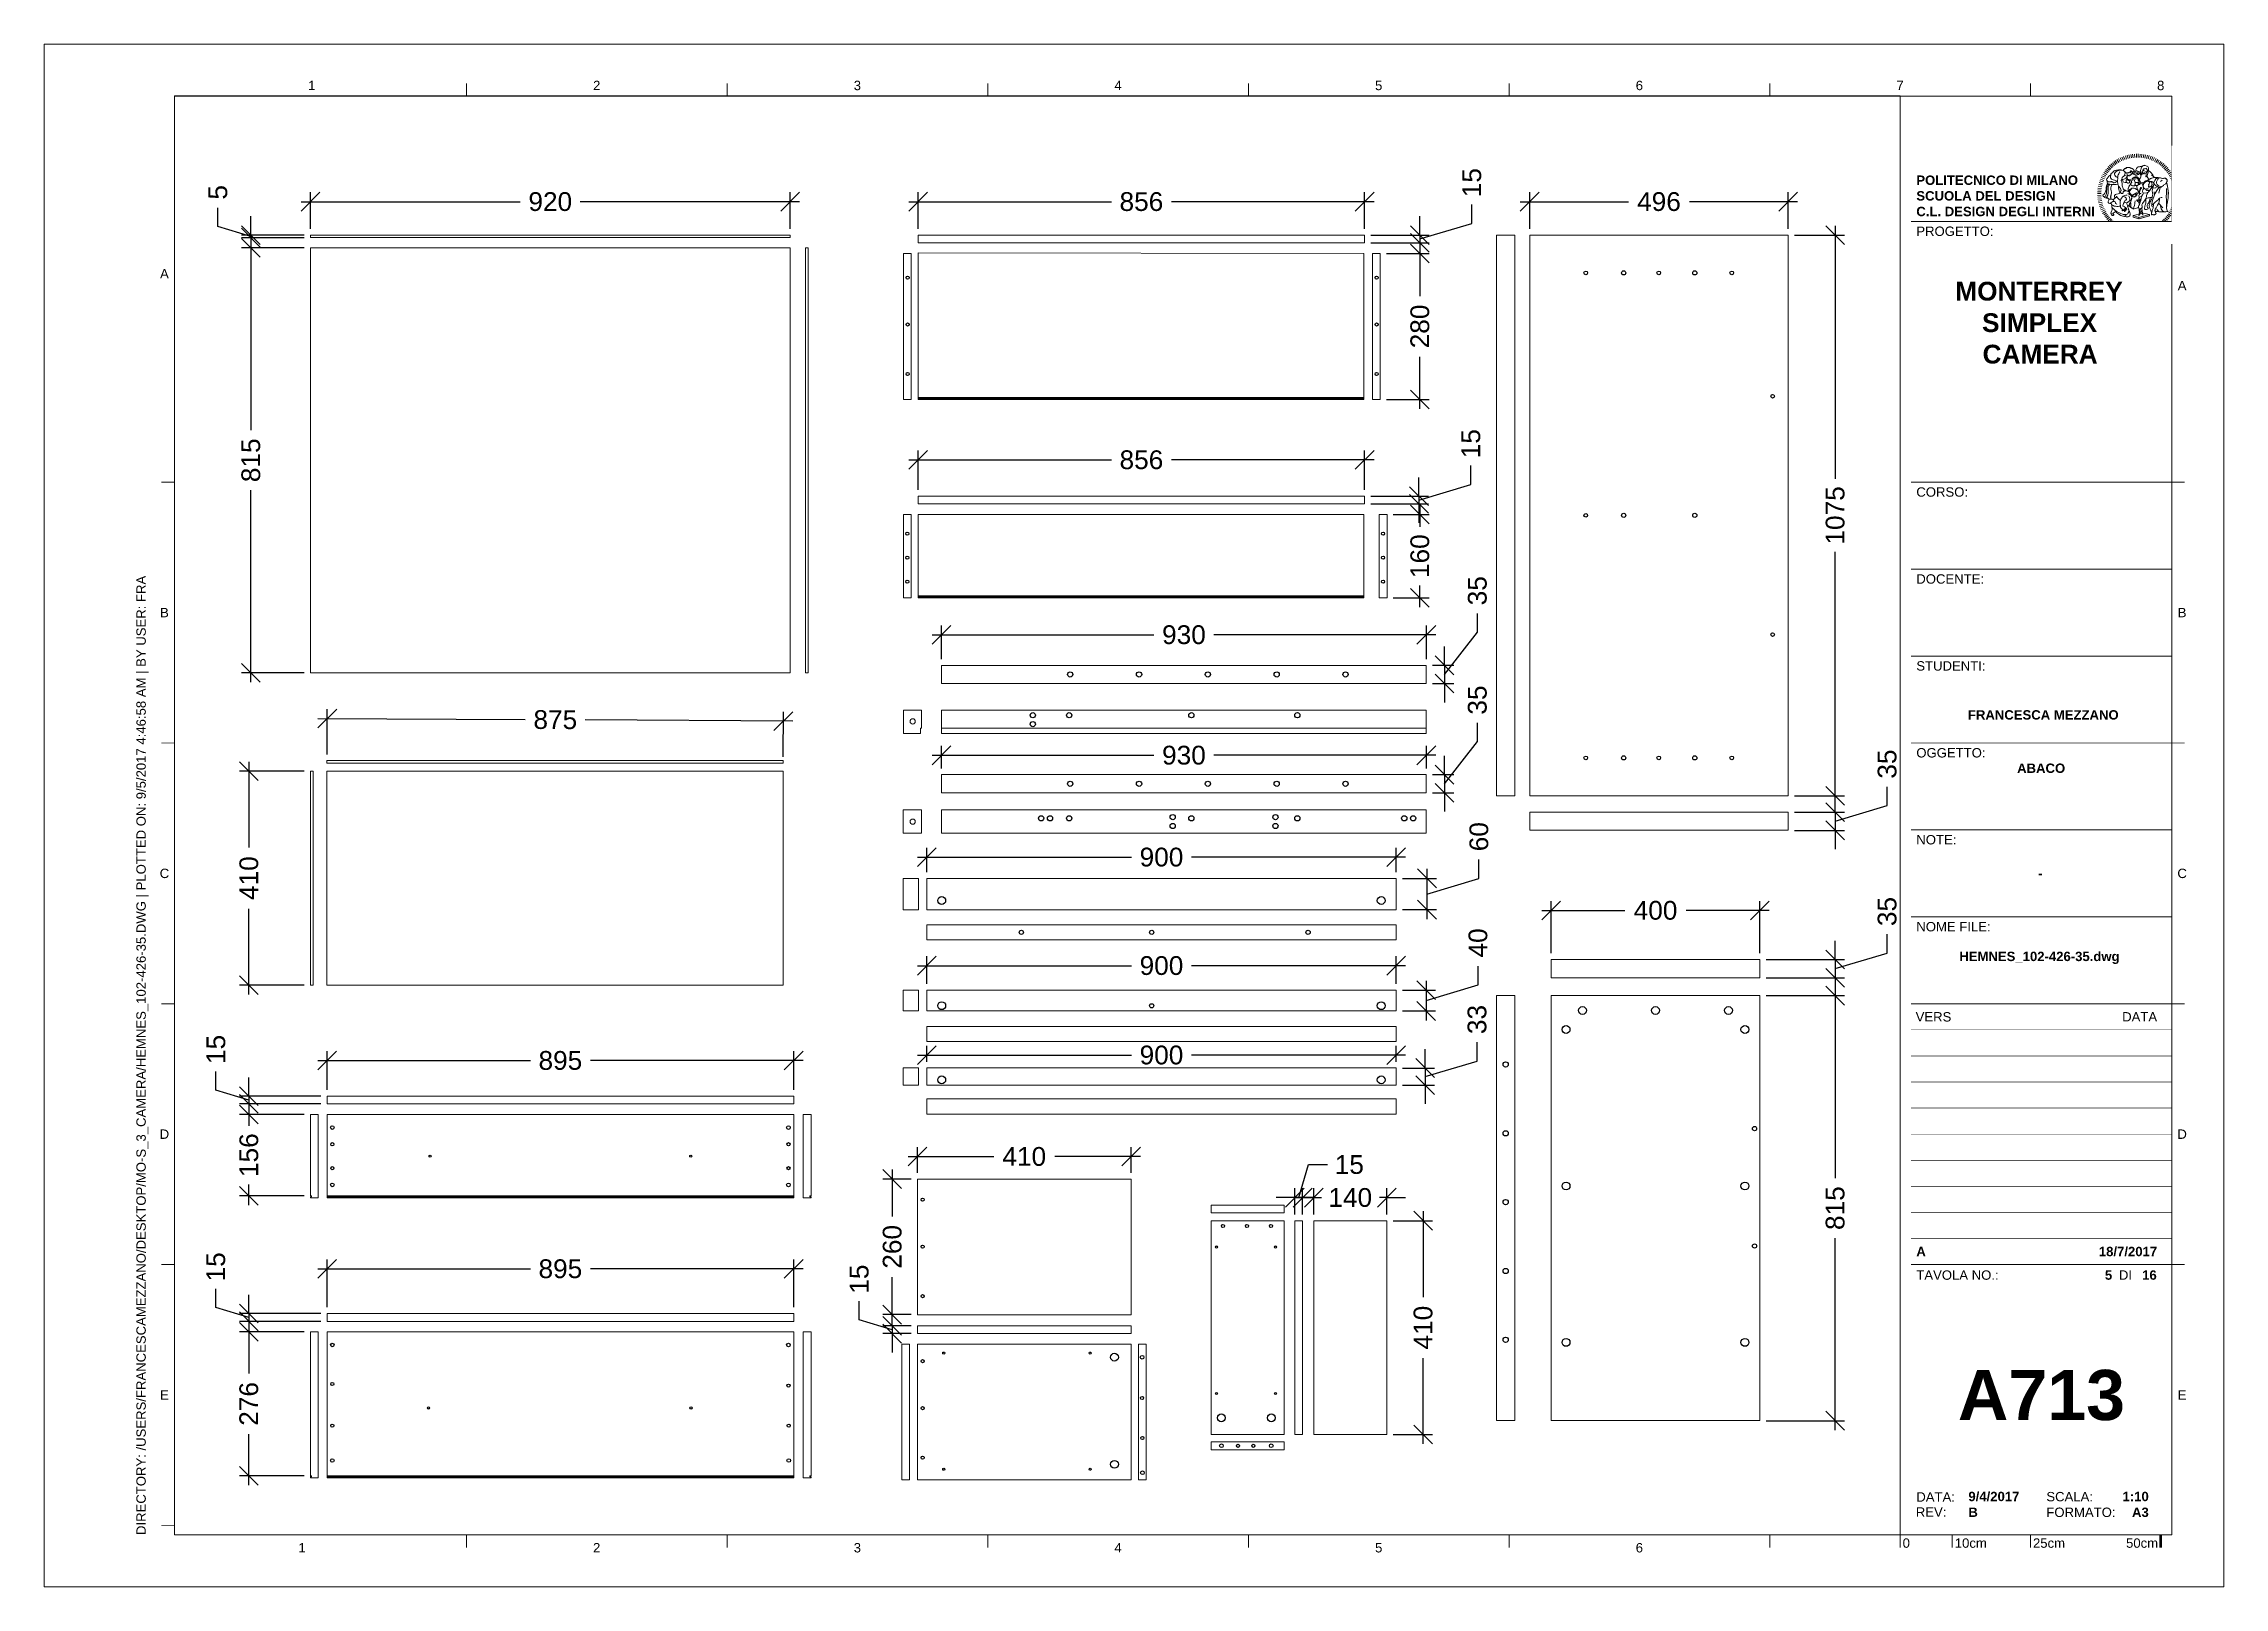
# Paper-space layout 'A713' of a CAD drawing. Header units: centimetres, sheet in millimetres. Extents: x 0 to 418, y 0 to 296.
# The model-space entities are those that its viewports show. They can reach past a viewport. Long polylines and large blocks are cut down to what shows.
import ezdxf
from ezdxf.enums import TextEntityAlignment as Align

# ---------------------------------------------------------------- set-up
doc = ezdxf.new("R2010")
doc.units = ezdxf.units.CM
doc.set_wipeout_variables(frame=1)
doc.layers.get('0').update_dxf_attribs({"color": 8})
doc.layers.get('DEFPOINTS').update_dxf_attribs({"color": 210, "lineweight": 18})
for name, color, linetype, lineweight in [('A-ANNO-SYMB', 3, 'Continuous', 18), ('A-ELEV-MBE', 7, 'Continuous', 18), ('G-ANNO-LOGO', 3, 'Continuous', 18), ('G-ANNO-TEXT', 3, 'Continuous', 18), ('G-ANNO-TTLB', 3, 'Continuous', 18)]:
    doc.layers.add(name, color=color, linetype=linetype, lineweight=lineweight)
doc.layers.add('G-ANNO-NPLT', color=210, linetype='Continuous', lineweight=18, plot=False)
doc.layers.add('particolari', color=6, linetype='Continuous')
doc.styles.add('ARIAL', font='Arial.ttf')
doc.styles.add('ARIAL-BOLD', font='Arial Bold.ttf')
doc.styles.add('E-ARIAL', font='Arial.ttf')
doc.dimstyles.new('TICK_36', dxfattribs={"dimtxt": 3.6, "dimasz": 3.6, "dimexe": 1.8, "dimexo": 1.2, "dimgap": 1.8, "dimtad": 0, "dimdec": 0, "dimzin": 0, "dimdsep": 46, "dimtxsty": 'ARIAL', "dimblk": 'OBLIQUE', "dimcen": 1.8, "dimdle": 1.8, "dimclrd": 256, "dimclrt": 256, "dimadec": 0, "dimazin": 0, "dimtfac": 1, "dimtdec": 0, "dimtmove": 1, "dimatfit": 3, "dimldrblk": 'OPEN90', "dimfxl": 1, "dimtfill": 1, "dimtolj": 1, "dimtzin": 0, "dimarcsym": 0})

psp = doc.layouts.new('A713')

# ---------------------------------------------------------------- texts
at = {"layer": 'G-ANNO-TEXT', "style": 'ARIAL'}
for s, p in [('1', (51.336, 287.857)), ('2', (105.987, 287.857)), ('3', (155.987, 287.857)), ('4', (205.987, 287.857)), ('5', (255.987, 287.857)), ('6', (305.987, 287.857)), ('7', (355.987, 287.857)), ('8', (405.987, 287.857)), ('A', (23.073, 251.766)), ('A', (410.095, 249.492)), ('B', (23.073, 186.787)), ('B', (410.095, 186.787)), ('C', (23.073, 136.787)), ('C', (410.095, 136.787)), ('D', (23.073, 86.787)), ('D', (410.095, 86.787)), ('E', (23.073, 36.787)), ('E', (410.095, 36.787)), ('1', (49.479, 7.49)), ('2', (105.987, 7.49)), ('3', (155.987, 7.49)), ('4', (205.987, 7.49)), ('5', (255.987, 7.49)), ('6', (305.987, 7.49))]:
    psp.add_text(s, height=1.8, dxfattribs=at).set_placement(p, align=Align.MIDDLE_CENTER)
at = {"layer": 'G-ANNO-TEXT', "style": 'E-ARIAL'}
psp.add_text('0', height=1.8, dxfattribs=at).set_placement((357.186, 9.282), align=Align.TOP_CENTER)
for s, p in [('10cm', (366.487, 7.482)), ('25cm', (381.487, 7.482))]:
    psp.add_text(s, height=1.8, dxfattribs=at).set_placement(p)
psp.add_text('50cm', height=1.8, dxfattribs=at).set_placement((405.487, 7.482), align=Align.RIGHT)
at = {"layer": 'G-ANNO-TEXT', "insert": (17.691, 9.929), "char_height": 1.8, "attachment_point": 1, "rotation": 90, "style": 'ARIAL'}
psp.add_mtext_dynamic_manual_height_columns('DIRECTORY: /USERS/FRANCESCAMEZZANO/DESKTOP/MO-S_3_CAMERA/HEMNES_102-426-35.DWG | PLOTTED ON: 9/5/2017 4:46:58 AM | BY USER: FRA', width=412.209, gutter_width=9, heights=[0], dxfattribs=at)

msp = doc.modelspace()

# ---------------------------------------------------------------- blocks, each defined once
blk = doc.blocks.new('logoPolimi')
for p, q in [((-1.94, 1.36), (-1.77, 1.24)), ((-1.88, 1.45), (-1.71, 1.32)), ((-1.81, 1.53), (-1.65, 1.4)), ((-1.74, 1.61), (-1.58, 1.47)), ((-1.66, 1.69), (-1.51, 1.54)), ((-1.58, 1.77), (-1.44, 1.61)), ((-1.49, 1.84), (-1.36, 1.68)), ((-1.41, 1.91), (-1.28, 1.74)), ((-1.32, 1.97), (-1.2, 1.8)), ((-1.22, 2.03), (-1.11, 1.85)), ((-1.13, 2.09), (-1.03, 1.9)), ((-1.03, 2.14), (-0.94, 1.95)), ((-0.96, 1.41), (-0.96, 1.41)), ((-0.96, 1.41), (-0.96, 1.41)), ((-0.93, 2.18), (-0.84, 1.99)), ((-0.85, 1.39), (-0.85, 1.39)), ((-0.85, 1.39), (-0.85, 1.39)), ((-0.83, 2.22), (-0.75, 2.03)), ((-0.75, 1.3), (-0.76, 1.29)), ((-0.76, 1.29), (-0.75, 1.3)), ((-0.72, 2.26), (-0.66, 2.06)), ((-0.61, 2.29), (-0.56, 2.09)), ((-0.51, 2.32), (-0.46, 2.11)), ((-0.4, 2.34), (-0.36, 2.13)), ((-0.4, 1.37), (-0.38, 1.38)), ((-0.39, 1.37), (-0.4, 1.37)), ((-0.35, 1.33), (-0.4, 1.37)), ((-0.29, 2.35), (-0.26, 2.14)), ((-0.28, 1.3), (-0.29, 1.3)), ((-0.28, 1.3), (-0.28, 1.3)), ((-0.18, 2.36), (-0.16, 2.15)), ((-0.08, 1.37), (-0.08, 1.38)), ((-0.07, 2.37), (-0.06, 2.16)), ((0.04, 2.37), (0.04, 2.16)), ((0.13, 1.32), (0.17, 1.19)), ((0.15, 2.36), (0.14, 2.16)), ((0.26, 2.36), (0.24, 2.15)), ((0.27, 1.61), (0.27, 1.61)), ((0.27, 1.61), (0.27, 1.61)), ((0.27, 1.61), (0.27, 1.61)), ((0.29, 1.29), (0.29, 1.29)), ((0.29, 1.29), (0.29, 1.29)), ((0.29, 1.29), (0.29, 1.29)), ((0.29, 1.29), (0.29, 1.29)), ((0.37, 2.34), (0.34, 2.13)), ((0.38, 1.36), (0.37, 1.35)), ((0.48, 2.32), (0.44, 2.12)), ((0.51, 1.31), (0.5, 1.29)), ((0.52, 1.24), (0.6, 1.37)), ((0.52, 1.23), (0.6, 1.36)), ((0.6, 1.36), (0.52, 1.23)), ((0.59, 2.3), (0.54, 2.09)), ((0.69, 2.27), (0.63, 2.07)), ((0.64, 1.37), (0.65, 1.37)), ((0.8, 2.23), (0.73, 2.03)), ((0.9, 2.19), (0.82, 2)), ((1, 2.15), (0.91, 1.96)), ((1.1, 2.1), (1, 1.91)), ((1.2, 2.04), (1.09, 1.86)), ((1.29, 1.99), (1.18, 1.81)), ((1.38, 1.92), (1.26, 1.75)), ((1.47, 1.86), (1.34, 1.69)), ((1.56, 1.79), (1.42, 1.63)), ((1.64, 1.71), (1.49, 1.56)), ((1.72, 1.63), (1.56, 1.49)), ((1.79, 1.55), (1.63, 1.41)), ((1.86, 1.47), (1.7, 1.34)), ((1.93, 1.38), (1.76, 1.26)), ((-2.37, 0.12), (-2.16, 0.11)), ((-2.37, 0.01), (-2.16, 0.01)), ((-2.36, 0.23), (-2.15, 0.21)), ((-2.35, 0.34), (-2.14, 0.31)), ((-2.33, 0.45), (-2.12, 0.41)), ((-2.3, 0.55), (-2.1, 0.51)), ((-2.28, 0.66), (-2.07, 0.6)), ((-2.24, 0.77), (-2.04, 0.7)), ((-2.2, 0.87), (-2.01, 0.79)), ((-2.16, 0.97), (-1.97, 0.89)), ((-2.11, 1.07), (-1.93, 0.98)), ((-2.06, 1.17), (-1.88, 1.07)), ((-2.01, 1.26), (-1.83, 1.15)), ((-1.84, 0.03), (-1.82, 0.35)), ((-1.73, 0.59), (-1.73, 0.59)), ((-1.73, 0.59), (-1.73, 0.59)), ((-1.65, 0.57), (-1.65, 0.57)), ((-1.59, 1.12), (-1.59, 1.12)), ((-1.51, 0.55), (-1.51, 0.55)), ((-1.51, 0.55), (-1.51, 0.55)), ((-1.31, 0.79), (-1.21, 0.75)), ((-1.21, 0.75), (-1.31, 0.79)), ((-1.21, 0.75), (-1.31, 0.79)), ((-1.21, 0.75), (-1.21, 0.75)), ((-1.21, 0.75), (-1.21, 0.75)), ((-1.19, 0.76), (-1.19, 0.76)), ((-1.19, 0.76), (-1.19, 0.76)), ((-1.17, 0.99), (-1.18, 0.99)), ((-1.18, 0.99), (-1.17, 0.99)), ((-1.16, 0.57), (-1.16, 0.57)), ((-1.16, 0.57), (-1.16, 0.57)), ((-1.1, 0.01), (-0.99, 0.06)), ((-0.99, 0.06), (-1.1, 0.01)), ((-0.99, 0.06), (-1.1, 0.01)), ((-0.99, 0.06), (-0.99, 0.06)), ((-0.99, 0.06), (-0.99, 0.06)), ((-0.97, 0.79), (-0.98, 0.79)), ((-0.89, 0.84), (-0.97, 0.79)), ((-0.97, 0.79), (-0.89, 0.84)), ((-0.89, 0.84), (-0.82, 0.87)), ((-0.82, 0.87), (-0.89, 0.84)), ((-0.89, 0.84), (-0.82, 0.87)), ((-0.88, 0.83), (-0.89, 0.84)), ((-0.84, 0.14), (-0.84, 0.14)), ((-0.77, 1.08), (-0.78, 1.08)), ((-0.78, 1.08), (-0.77, 1.08)), ((-0.61, 1.12), (-0.77, 1.08)), ((-0.77, 1.08), (-0.61, 1.12)), ((-0.77, 1.08), (-0.61, 1.12)), ((-0.65, 0.99), (-0.7, 0.96)), ((-0.69, 0.18), (-0.68, 0.18)), ((-0.66, 0.93), (-0.66, 0.93)), ((-0.66, 0.93), (-0.64, 0.93)), ((-0.66, 0.93), (-0.66, 0.93)), ((-0.66, 0.93), (-0.66, 0.93)), ((-0.63, 1.01), (-0.63, 1.01)), ((-0.63, 1.01), (-0.62, 1.01)), ((-0.63, 0.66), (-0.63, 0.66)), ((-0.6, 1.12), (-0.61, 1.12)), ((-0.61, 1.12), (-0.6, 1.12)), ((-0.61, 1.12), (-0.6, 1.12)), ((-0.61, 0.86), (-0.57, 0.85)), ((-0.57, 0.85), (-0.61, 0.86)), ((-0.61, 0.86), (-0.57, 0.85)), ((-0.53, 1.08), (-0.6, 1.12)), ((-0.6, 1.12), (-0.6, 1.11)), ((-0.6, 1.12), (-0.53, 1.08)), ((-0.57, 0.8), (-0.59, 0.8)), ((-0.57, 0.85), (-0.53, 0.84)), ((-0.57, 0.85), (-0.57, 0.85)), ((-0.57, 0.85), (-0.57, 0.85)), ((-0.57, 0.85), (-0.53, 0.84)), ((-0.56, 0.29), (-0.49, 0.48)), ((-0.56, 0.14), (-0.56, 0.29)), ((-0.5, 0.11), (-0.56, 0.14)), ((-0.53, 0.84), (-0.51, 0.84)), ((-0.53, 0.84), (-0.51, 0.84)), ((-0.53, 0.84), (-0.53, 0.84)), ((-0.51, 0.11), (-0.51, 0.11)), ((-0.51, 0.11), (-0.51, 0.11)), ((-0.34, 0.33), (-0.5, 0.11)), ((-0.49, 0.48), (-0.41, 0.55)), ((-0.42, 0.8), (-0.47, 0.79)), ((-0.42, 0.8), (-0.47, 0.79)), ((-0.47, 0.79), (-0.45, 0.76)), ((-0.47, 0.79), (-0.45, 0.76)), ((-0.45, 1.14), (-0.42, 1.11)), ((-0.42, 1.26), (-0.36, 1.22)), ((-0.41, 0.55), (-0.34, 0.49)), ((-0.39, 1.24), (-0.4, 1.23)), ((-0.38, 1.14), (-0.38, 1.14)), ((-0.34, 0.49), (-0.09, 0.48)), ((-0.16, 0.32), (-0.34, 0.33)), ((-0.14, 0.32), (-0.31, 0.34)), ((-0.16, 1.24), (-0.16, 1.25)), ((-0.16, 1.25), (-0.16, 1.25)), ((-0.16, 0.49), (-0.14, 0.64)), ((-0.06, 0.27), (-0.16, 0.32)), ((-0.1, 0.88), (-0.09, 0.87)), ((-0.08, 1.23), (-0.05, 1.21)), ((-0.05, 1.21), (-0.08, 1.23)), ((-0.08, 1.23), (-0.05, 1.21)), ((-0.03, 0.26), (-0.06, 0.27)), ((-0.05, 1.21), (-0.04, 1.21)), ((-0.04, 1.21), (-0.05, 1.21)), ((-0.04, 1.21), (-0.04, 1.21)), ((-0.04, 1.21), (-0.04, 1.21)), ((-0.04, 0.48), (-0.03, 0.26)), ((0.03, 1.15), (0.03, 1.15)), ((0.03, 0.66), (0.03, 0.67)), ((0.07, 0.58), (0.07, 0.57)), ((0.1, 1.18), (0.1, 1.18)), ((0.1, 0.84), (0.1, 0.84)), ((0.14, 0.71), (0.34, 0.65)), ((0.31, 0.56), (0.17, 0.63)), ((0.33, 0.49), (0.34, 0.49)), ((0.33, 0.03), (0.35, 0.03)), ((0.33, 0.03), (0.35, 0.03)), ((0.34, 0.65), (0.34, 0.64)), ((0.35, 0.03), (0.57, 0.06)), ((0.35, 0.03), (0.57, 0.06)), ((0.35, 0.03), (0.35, 0.03)), ((0.35, 0.03), (0.35, 0.03)), ((0.38, 0.34), (0.37, 0.34)), ((0.38, 0.34), (0.38, 0.34)), ((0.43, 0.67), (0.39, 0.64)), ((0.49, 1.05), (0.51, 1.13)), ((0.51, 1.13), (0.49, 1.05)), ((0.49, 1.05), (0.51, 1.13)), ((0.51, 1.13), (0.52, 1.23)), ((0.52, 1.23), (0.51, 1.23)), ((0.51, 1.23), (0.52, 1.23)), ((0.52, 1.23), (0.51, 1.13)), ((0.51, 1.13), (0.52, 1.23)), ((0.52, 1.23), (0.52, 1.23)), ((0.52, 1.23), (0.52, 1.24)), ((0.52, 1.23), (0.52, 1.23)), ((0.55, 1.07), (0.53, 1.06)), ((0.53, 1.04), (0.53, 1.06)), ((0.53, 1.05), (0.53, 1.04)), ((0.54, 0.3), (0.63, 0.32)), ((0.54, -0.08), (0.61, 0.06)), ((0.61, 0.06), (0.54, -0.08)), ((0.54, -0.08), (0.61, 0.06)), ((0.56, 0.19), (0.59, 0.21)), ((0.57, 1.07), (0.57, 1.07)), ((0.57, 1.07), (0.57, 1.07)), ((0.57, 1.07), (0.57, 1.07)), ((0.57, 1.07), (0.57, 1.07)), ((0.57, 1.07), (0.57, 1.07)), ((0.57, 1.07), (0.57, 1.07)), ((0.57, 1.07), (0.57, 1.07)), ((0.58, 0.3), (0.59, 0.29)), ((0.59, 0.78), (0.59, 0.79)), ((0.59, 0.79), (0.59, 0.79)), ((0.59, 0.79), (0.59, 0.79)), ((0.59, 0.79), (0.59, 0.78)), ((0.61, 0.06), (0.6, 0.07)), ((0.6, 0.07), (0.61, 0.06)), ((0.61, 0.06), (0.61, 0.07)), ((0.62, 0.21), (0.65, 0.22)), ((0.69, 0.86), (0.68, 0.86)), ((0.68, 0.86), (0.69, 0.86)), ((0.68, 0.76), (0.68, 0.76)), ((0.76, 0.26), (0.76, 0.26)), ((0.82, 0.35), (0.84, 0.36)), ((0.82, 0.35), (0.82, 0.35)), ((0.84, 0.36), (0.84, 0.37)), ((0.85, 0.34), (1.05, 0.35)), ((0.93, 1.05), (0.93, 1.05)), ((0.93, 1.05), (0.93, 1.05)), ((0.93, 1.05), (0.93, 1.04)), ((0.93, 1.05), (0.93, 1.05)), ((0.97, 0.66), (0.96, 0.66)), ((1.01, 0.97), (0.98, 0.96)), ((1.17, 0.96), (1.17, 0.95)), ((1.17, 0.95), (1.17, 0.95)), ((1.34, 0.37), (1.26, 0.04)), ((1.27, 0.37), (1.27, 0.38)), ((1.28, 0.95), (1.28, 0.95)), ((1.37, 0.73), (1.46, 0.81)), ((1.41, 0.4), (1.41, 0.41)), ((1.49, 0.9), (1.57, 0.92)), ((1.67, 0.6), (1.57, 0.53)), ((1.99, 1.29), (1.81, 1.17)), ((2.05, 1.19), (1.87, 1.09)), ((2.1, 1.1), (1.92, 1)), ((2.15, 1), (1.96, 0.91)), ((2.19, 0.9), (2, 0.82)), ((2.23, 0.79), (2.04, 0.72)), ((2.27, 0.69), (2.07, 0.63)), ((2.3, 0.58), (2.09, 0.53)), ((2.32, 0.47), (2.12, 0.43)), ((2.34, 0.37), (2.13, 0.33)), ((2.36, 0.26), (2.15, 0.23)), ((2.37, 0.15), (2.16, 0.13)), ((2.37, 0.04), (2.16, 0.03)), ((-2.37, -0.1), (-2.16, -0.09)), ((-2.36, -0.21), (-2.15, -0.19)), ((-2.35, -0.32), (-2.14, -0.29)), ((-2.33, -0.43), (-2.12, -0.39)), ((-2.31, -0.54), (-2.1, -0.49)), ((-2.28, -0.65), (-2.08, -0.59)), ((-2.25, -0.75), (-2.05, -0.69)), ((-2.21, -0.86), (-2.02, -0.78)), ((-2.17, -0.96), (-1.98, -0.87)), ((-2.12, -1.06), (-1.93, -0.96)), ((-2.07, -1.16), (-1.89, -1.05)), ((-2.04, -0.15), (-1.97, -0.2)), ((-2.01, -1.25), (-1.84, -1.14)), ((-1.95, -1.34), (-1.78, -1.22)), ((-1.58, -0.12), (-1.6, -0.18)), ((-1.6, -0.18), (-1.58, -0.28)), ((-1.57, -0.54), (-1.59, -0.54)), ((-1.59, -0.54), (-1.59, -0.54)), ((-1.56, -0.32), (-1.56, -0.31)), ((-1.56, -0.31), (-1.56, -0.31)), ((-1.53, -0.65), (-1.53, -0.65)), ((-1.53, -0.65), (-1.53, -0.65)), ((-1.48, -0.86), (-1.48, -0.85)), ((-1.42, -0.37), (-1.42, -0.37)), ((-1.38, -0.46), (-1.38, -0.46)), ((-1.31, -0.24), (-1.31, -0.23)), ((-1.31, -0.23), (-1.31, -0.24)), ((-1.23, -0.19), (-1.23, -0.19)), ((-1.23, -0.19), (-1.23, -0.19)), ((-1.23, -0.19), (-1.23, -0.19)), ((-1.23, -0.19), (-1.23, -0.19)), ((-1.01, -0.39), (-1.02, -0.39)), ((-1.02, -0.39), (-1.01, -0.39)), ((-1.02, -0.7), (-1.02, -0.7)), ((-1.02, -0.7), (-1.02, -0.7)), ((-1.02, -0.7), (-1.02, -0.7)), ((-0.79, -0.51), (-0.83, -0.58)), ((-0.83, -0.58), (-0.79, -0.51)), ((-0.83, -0.58), (-0.79, -0.51)), ((-0.78, -1.05), (-0.83, -0.94)), ((-0.83, -0.94), (-0.78, -1.05)), ((-0.83, -0.94), (-0.83, -0.94)), ((-0.83, -0.94), (-0.78, -1.05)), ((-0.82, -1.23), (-0.82, -1.23)), ((-0.82, -1.23), (-0.77, -1.23)), ((-0.77, -1.23), (-0.82, -1.23)), ((-0.82, -1.23), (-0.82, -1.23)), ((-0.77, -1.23), (-0.82, -1.23)), ((-0.75, -0.96), (-0.8, -0.89)), ((-0.8, -0.89), (-0.79, -0.92)), ((-0.79, -0.92), (-0.8, -0.89)), ((-0.8, -0.89), (-0.75, -0.96)), ((-0.79, -0.92), (-0.8, -0.89)), ((-0.8, -0.89), (-0.8, -0.89)), ((-0.8, -0.89), (-0.75, -0.96)), ((-0.79, -0.92), (-0.78, -0.95)), ((-0.78, -0.95), (-0.79, -0.92)), ((-0.78, -0.95), (-0.79, -0.92)), ((-0.77, -0.49), (-0.78, -0.48)), ((-0.78, -0.48), (-0.77, -0.49)), ((-0.78, -0.95), (-0.76, -1)), ((-0.76, -1), (-0.78, -0.95)), ((-0.76, -1), (-0.78, -0.95)), ((-0.71, -0.89), (-0.75, -0.87)), ((-0.75, -0.87), (-0.71, -0.89)), ((-0.75, -0.87), (-0.71, -0.89)), ((-0.72, -1.01), (-0.75, -0.96)), ((-0.75, -0.96), (-0.72, -1.01)), ((-0.75, -0.96), (-0.72, -1.01)), ((-0.64, -0.93), (-0.71, -0.89)), ((-0.71, -0.89), (-0.64, -0.93)), ((-0.71, -0.89), (-0.64, -0.93)), ((-0.66, -0.53), (-0.66, -0.53)), ((-0.66, -0.53), (-0.66, -0.53)), ((-0.66, -0.53), (-0.66, -0.53)), ((-0.39, -0.81), (-0.51, -0.69)), ((-0.51, -1.04), (-0.5, -1.04)), ((-0.48, -0.42), (-0.48, -0.42)), ((-0.48, -0.42), (-0.48, -0.42)), ((-0.48, -0.42), (-0.48, -0.42)), ((-0.41, -0.51), (-0.41, -0.51)), ((-0.38, -0.05), (-0.39, -0.12)), ((-0.39, -0.12), (-0.37, -0.1)), ((-0.35, -0.14), (-0.37, -0.08)), ((-0.37, -0.09), (-0.37, -0.09)), ((-0.33, -0.12), (-0.35, -0.14)), ((-0.32, -0.14), (-0.35, -0.14)), ((-0.35, -0.18), (-0.34, -0.22)), ((-0.34, -0.08), (-0.29, -0.16)), ((-0.34, -0.22), (-0.34, -0.22)), ((-0.27, -0.17), (-0.32, -0.14)), ((-0.25, -0.91), (-0.26, -0.9)), ((-0.26, -1.29), (0.1, -1.2)), ((0.1, -1.2), (-0.26, -1.29)), ((0.08, -1.4), (-0.26, -1.29)), ((-0.26, -1.29), (0.08, -1.4)), ((-0.26, -1.38), (-0.26, -1.29)), ((-0.26, -1.29), (-0.26, -1.29)), ((-0.26, -1.29), (-0.26, -1.38)), ((-0.26, -1.29), (0.08, -1.4)), ((-0.26, -1.29), (-0.26, -1.29)), ((-0.14, -0.15), (-0.16, -0.13)), ((-0.11, -0.04), (-0.12, -0.05)), ((-0.04, -0.41), (-0.01, -0.44)), ((-0.01, -0.44), (-0.04, -0.41)), ((-0.04, -0.41), (-0.01, -0.44)), ((0.07, -0.84), (0.07, -0.84)), ((0.07, -0.84), (0.07, -0.84)), ((0.1, -1.2), (0.08, -1.32)), ((0.08, -1.32), (0.13, -1.2)), ((0.08, -1.4), (0.72, -1.22)), ((0.72, -1.22), (0.08, -1.4)), ((0.08, -1.4), (0.72, -1.22)), ((0.1, -1.01), (0.09, -0.86)), ((0.1, -1.01), (0.09, -0.86)), ((0.1, -1.2), (0.12, -1.04)), ((0.12, -1.04), (0.1, -1.2)), ((0.13, -1.2), (0.1, -1.2)), ((0.1, -1.2), (0.13, -1.2)), ((0.13, -1.2), (0.1, -1.2)), ((0.1, -1.2), (0.1, -1.2)), ((0.11, -0.44), (0.11, -0.44)), ((0.11, -0.44), (0.11, -0.44)), ((0.12, -0.21), (0.12, -0.21)), ((0.12, -0.21), (0.12, -0.21)), ((0.12, -0.21), (0.12, -0.21)), ((0.12, -0.21), (0.12, -0.21)), ((0.12, -0.21), (0.12, -0.21)), ((0.12, -0.21), (0.12, -0.21)), ((0.12, -0.21), (0.12, -0.21)), ((0.12, -0.21), (0.12, -0.21)), ((0.12, -0.21), (0.12, -0.21)), ((0.12, -0.21), (0.12, -0.21)), ((0.12, -0.21), (0.12, -0.21)), ((0.12, -0.21), (0.12, -0.21)), ((0.12, -0.21), (0.12, -0.21)), ((0.12, -0.56), (0.14, -0.53)), ((0.14, -0.53), (0.12, -0.56)), ((0.12, -0.56), (0.14, -0.53)), ((0.12, -1.04), (0.12, -1.04)), ((0.12, -1.04), (0.12, -1.04)), ((0.12, -1.04), (0.12, -1.04)), ((0.21, -0.99), (0.13, -1.2)), ((0.13, -1.2), (0.21, -0.99)), ((0.36, -1.14), (0.13, -1.2)), ((0.13, -1.2), (0.26, -1.17)), ((0.14, -0.53), (0.16, -0.49)), ((0.16, -0.49), (0.14, -0.53)), ((0.14, -0.53), (0.16, -0.49)), ((0.16, -0.49), (0.16, -0.49)), ((0.16, -0.49), (0.16, -0.49)), ((0.28, -1.19), (0.21, -0.99)), ((0.21, -0.99), (0.31, -1.27)), ((0.24, -0.17), (0.24, -0.16)), ((0.24, -0.16), (0.24, -0.17)), ((0.25, -0.84), (0.25, -0.88)), ((0.25, -0.88), (0.25, -0.84)), ((0.25, -0.88), (0.25, -0.84)), ((0.25, -0.88), (0.29, -1.17)), ((0.26, -0.88), (0.25, -0.88)), ((0.31, -1.27), (0.25, -0.88)), ((0.26, -1.17), (0.28, -1.16)), ((0.28, -1.16), (0.36, -1.14)), ((0.29, -1.17), (0.28, -1.19)), ((0.36, -1.14), (0.72, -1.22)), ((0.72, -1.22), (0.36, -1.14)), ((0.49, -0.31), (0.49, -0.31)), ((0.49, -0.31), (0.49, -0.31)), ((0.5, -0.27), (0.5, -0.27)), ((0.51, -0.27), (0.51, -0.27)), ((0.72, -0.81), (0.75, -0.89)), ((0.72, -1.22), (0.72, -1.31)), ((0.72, -1.31), (0.72, -1.22)), ((0.74, -0.23), (0.74, -0.23)), ((0.74, -0.23), (0.75, -0.24)), ((0.75, -0.23), (0.75, -0.23)), ((0.86, -0.25), (0.82, -0.34)), ((0.87, -0.22), (0.86, -0.23)), ((0.87, -0.22), (0.86, -0.25)), ((0.96, -0.58), (0.96, -0.57)), ((1.05, -1.05), (1.04, -1.05)), ((1.31, -0.27), (1.3, -0.26)), ((1.3, -0.26), (1.3, -0.26)), ((1.3, -0.26), (1.3, -0.26)), ((1.3, -0.26), (1.31, -0.27)), ((1.3, -0.26), (1.3, -0.26)), ((1.92, -1.39), (1.75, -1.27)), ((1.98, -1.3), (1.81, -1.19)), ((2.04, -1.21), (1.86, -1.1)), ((2.09, -1.11), (1.91, -1.01)), ((2.14, -1.01), (1.95, -0.92)), ((2.19, -0.91), (1.99, -0.83)), ((2.23, -0.81), (2.03, -0.74)), ((2.26, -0.7), (2.06, -0.64)), ((2.29, -0.6), (2.09, -0.55)), ((2.32, -0.49), (2.11, -0.45)), ((2.34, -0.38), (2.13, -0.35)), ((2.35, -0.27), (2.15, -0.25)), ((2.37, -0.08), (2.16, -0.07)), ((2.36, -0.16), (2.16, -0.15)), ((-1.89, -1.43), (-1.72, -1.31)), ((-1.82, -1.52), (-1.66, -1.38)), ((-1.75, -1.6), (-1.59, -1.46)), ((-1.67, -1.68), (-1.52, -1.53)), ((-1.59, -1.76), (-1.45, -1.6)), ((-1.51, -1.83), (-1.37, -1.67)), ((-1.42, -1.9), (-1.29, -1.73)), ((-1.33, -1.96), (-1.21, -1.79)), ((-1.24, -2.02), (-1.13, -1.84)), ((-1.14, -2.08), (-1.04, -1.89)), ((-1.04, -2.13), (-0.95, -1.94)), ((-0.94, -2.18), (-0.86, -1.98)), ((-0.84, -2.22), (-0.77, -2.02)), ((-0.74, -2.25), (-0.67, -2.05)), ((-0.63, -2.29), (-0.57, -2.08)), ((-0.52, -2.31), (-0.48, -2.11)), ((-0.42, -2.33), (-0.38, -2.13)), ((-0.31, -2.35), (-0.28, -2.14)), ((0.08, -1.49), (-0.26, -1.38)), ((-0.26, -1.38), (0.09, -1.49)), ((-0.2, -2.36), (-0.18, -2.15)), ((-0.09, -2.37), (-0.08, -2.16)), ((0.03, -2.37), (0.02, -2.16)), ((0.72, -1.31), (0.08, -1.49)), ((0.08, -1.44), (0.08, -1.4)), ((0.08, -1.4), (0.08, -1.44)), ((0.08, -1.4), (0.08, -1.49)), ((0.08, -1.49), (0.08, -1.44)), ((0.08, -1.44), (0.08, -1.44)), ((0.08, -1.44), (0.08, -1.45)), ((0.08, -1.45), (0.08, -1.46)), ((0.08, -1.46), (0.08, -1.49)), ((0.09, -1.49), (0.72, -1.31)), ((0.14, -2.37), (0.12, -2.16)), ((0.25, -2.36), (0.22, -2.15)), ((0.35, -2.34), (0.32, -2.14)), ((0.46, -2.32), (0.42, -2.12)), ((0.57, -2.3), (0.52, -2.1)), ((0.68, -2.27), (0.62, -2.07)), ((0.78, -2.24), (0.71, -2.04)), ((0.89, -2.2), (0.81, -2)), ((0.99, -2.15), (0.9, -1.96)), ((1.09, -2.11), (0.99, -1.92)), ((1.19, -2.05), (1.08, -1.87)), ((1.28, -2), (1.17, -1.82)), ((1.37, -1.93), (1.25, -1.76)), ((1.46, -1.87), (1.33, -1.7)), ((1.54, -1.8), (1.41, -1.64)), ((1.63, -1.72), (1.48, -1.57)), ((1.71, -1.65), (1.55, -1.5)), ((1.78, -1.57), (1.62, -1.43)), ((1.85, -1.48), (1.69, -1.35))]:
    blk.add_line(p, q)
for points in [[(-1.49, 1.25), (-1.46, 1.26), (-1.42, 1.33), (-1.39, 1.36)], [(-1.49, 1.25), (-1.46, 1.27), (-1.43, 1.34), (-1.39, 1.36)], [(-1.35, 1.1), (-1.4, 1.17), (-1.36, 1.23), (-1.29, 1.31)], [(-1.29, 1.31), (-1.36, 1.23), (-1.4, 1.17), (-1.35, 1.1)], [(-1.35, 1.1), (-1.4, 1.17), (-1.36, 1.23), (-1.29, 1.31)], [(-1.39, 1.36), (-1.35, 1.38), (-1.26, 1.4), (-1.19, 1.41)], [(-1.39, 1.36), (-1.35, 1.38), (-1.26, 1.4), (-1.19, 1.41)], [(-1.29, 1.31), (-1.22, 1.39), (-1.01, 1.41), (-0.96, 1.41)], [(-0.96, 1.41), (-1.01, 1.41), (-1.22, 1.39), (-1.29, 1.31)], [(-1.29, 1.31), (-1.22, 1.39), (-1.01, 1.41), (-0.96, 1.41)], [(-1.19, 1.41), (-1.11, 1.43), (-0.97, 1.41), (-0.97, 1.41)], [(-1.19, 1.41), (-1.12, 1.43), (-0.98, 1.41), (-0.98, 1.41)], [(-1.14, 1.13), (-1.12, 1.18), (-1.05, 1.31), (-1.05, 1.31)], [(-0.98, 1.41), (-0.98, 1.41), (-0.97, 1.41), (-0.96, 1.41)], [(-0.97, 1.41), (-0.97, 1.41), (-0.97, 1.41), (-0.96, 1.41)], [(-0.96, 1.41), (-0.94, 1.41), (-0.9, 1.41), (-0.85, 1.39)], [(-0.96, 1.41), (-0.94, 1.41), (-0.9, 1.41), (-0.85, 1.39)], [(-0.85, 1.39), (-0.86, 1.42), (-0.8, 1.45), (-0.8, 1.46)], [(-0.85, 1.39), (-0.86, 1.42), (-0.83, 1.44), (-0.82, 1.45)], [(-0.81, 1.36), (-0.83, 1.37), (-0.84, 1.38), (-0.85, 1.39)], [(-0.85, 1.39), (-0.84, 1.38), (-0.83, 1.37), (-0.81, 1.36)], [(-0.85, 1.39), (-0.84, 1.38), (-0.83, 1.37), (-0.81, 1.36)], [(-0.82, 1.45), (-0.82, 1.45), (-0.8, 1.45), (-0.8, 1.45)], [(-0.76, 1.29), (-0.77, 1.32), (-0.79, 1.34), (-0.81, 1.36)], [(-0.81, 1.36), (-0.79, 1.34), (-0.77, 1.32), (-0.76, 1.29)], [(-0.81, 1.36), (-0.79, 1.34), (-0.77, 1.32), (-0.76, 1.3)], [(-0.8, 1.46), (-0.8, 1.49), (-0.69, 1.51), (-0.69, 1.51)], [(-0.8, 1.46), (-0.8, 1.49), (-0.75, 1.49), (-0.75, 1.49)], [(-0.8, 1.45), (-0.8, 1.45), (-0.8, 1.46), (-0.8, 1.46)], [(-0.76, 1.3), (-0.74, 1.25), (-0.73, 1.2), (-0.75, 1.16)], [(-0.75, 1.49), (-0.75, 1.52), (-0.69, 1.51), (-0.69, 1.51)], [(-0.7, 1.26), (-0.7, 1.28), (-0.73, 1.28), (-0.75, 1.3)], [(-0.75, 1.3), (-0.73, 1.28), (-0.7, 1.28), (-0.7, 1.26)], [(-0.69, 1.51), (-0.69, 1.59), (-0.51, 1.55), (-0.51, 1.55)], [(-0.69, 1.51), (-0.66, 1.55), (-0.66, 1.55), (-0.66, 1.55)], [(-0.66, 1.55), (-0.63, 1.57), (-0.51, 1.55), (-0.51, 1.55)], [(-0.51, 1.55), (-0.43, 1.57), (-0.43, 1.53), (-0.43, 1.53)], [(-0.51, 1.55), (-0.43, 1.57), (-0.35, 1.51), (-0.35, 1.51)], [(-0.44, 1.3), (-0.45, 1.3), (-0.47, 1.28), (-0.49, 1.27)], [(-0.49, 1.27), (-0.47, 1.28), (-0.45, 1.3), (-0.44, 1.3)], [(-0.44, 1.3), (-0.45, 1.3), (-0.47, 1.28), (-0.49, 1.27)], [(-0.41, 1.32), (-0.42, 1.3), (-0.43, 1.3), (-0.44, 1.3)], [(-0.44, 1.3), (-0.43, 1.3), (-0.42, 1.3), (-0.41, 1.32)], [(-0.41, 1.32), (-0.42, 1.3), (-0.43, 1.3), (-0.44, 1.3)], [(-0.43, 1.53), (-0.37, 1.53), (-0.35, 1.5), (-0.35, 1.5)], [(-0.4, 1.37), (-0.4, 1.37), (-0.39, 1.33), (-0.41, 1.32)], [(-0.41, 1.32), (-0.39, 1.33), (-0.4, 1.37), (-0.4, 1.37)], [(-0.4, 1.37), (-0.4, 1.37), (-0.39, 1.33), (-0.41, 1.32)], [(-0.37, 1.36), (-0.38, 1.36), (-0.38, 1.35), (-0.39, 1.37)], [(-0.38, 1.38), (-0.38, 1.38), (-0.38, 1.36), (-0.36, 1.36)], [(-0.35, 1.34), (-0.37, 1.35), (-0.37, 1.36), (-0.37, 1.36)], [(-0.36, 1.36), (-0.36, 1.36), (-0.37, 1.35), (-0.35, 1.34)], [(-0.35, 1.5), (-0.33, 1.52), (-0.31, 1.5), (-0.31, 1.5)], [(-0.35, 1.51), (-0.28, 1.52), (-0.25, 1.44), (-0.25, 1.44)], [(-0.28, 1.3), (-0.31, 1.32), (-0.34, 1.34), (-0.35, 1.34)], [(-0.35, 1.34), (-0.34, 1.34), (-0.31, 1.32), (-0.28, 1.3)], [(-0.28, 1.31), (-0.31, 1.32), (-0.31, 1.31), (-0.35, 1.33)], [(-0.31, 1.5), (-0.26, 1.48), (-0.25, 1.44), (-0.25, 1.44)], [(-0.29, 1.3), (-0.29, 1.3), (-0.29, 1.29), (-0.3, 1.28)], [(-0.3, 1.28), (-0.29, 1.29), (-0.29, 1.3), (-0.29, 1.3)], [(-0.25, 1.3), (-0.26, 1.3), (-0.27, 1.3), (-0.28, 1.31)], [(-0.25, 1.3), (-0.26, 1.3), (-0.27, 1.3), (-0.28, 1.3)], [(-0.25, 1.44), (-0.19, 1.42), (-0.22, 1.38), (-0.22, 1.38)], [(-0.25, 1.44), (-0.19, 1.42), (-0.21, 1.33), (-0.22, 1.33)], [(-0.22, 1.33), (-0.22, 1.32), (-0.22, 1.3), (-0.25, 1.3)], [(-0.22, 1.32), (-0.22, 1.32), (-0.22, 1.3), (-0.25, 1.3)], [(-0.22, 1.38), (-0.18, 1.35), (-0.21, 1.33), (-0.22, 1.32)], [(-0.16, 1.25), (-0.16, 1.25), (-0.16, 1.31), (-0.14, 1.33)], [(-0.16, 1.25), (-0.16, 1.25), (-0.16, 1.32), (-0.14, 1.33)], [(-0.14, 1.33), (-0.13, 1.34), (-0.1, 1.36), (-0.08, 1.37)], [(-0.14, 1.33), (-0.13, 1.34), (-0.1, 1.36), (-0.08, 1.37)], [(-0.08, 1.38), (-0.08, 1.38), (-0.12, 1.44), (-0.06, 1.51)], [(-0.08, 1.38), (-0.08, 1.38), (-0.12, 1.44), (-0.06, 1.51)], [(-0.05, 1.36), (-0.06, 1.37), (-0.07, 1.37), (-0.08, 1.37)], [(-0.08, 1.37), (-0.07, 1.37), (-0.06, 1.37), (-0.05, 1.36)], [(-0.08, 1.37), (-0.07, 1.37), (-0.06, 1.37), (-0.05, 1.36)], [(-0.06, 1.51), (0, 1.58), (0.02, 1.59), (0.04, 1.59)], [(-0.06, 1.51), (0, 1.58), (0.02, 1.59), (0.04, 1.59)], [(0.1, 1.25), (0.08, 1.31), (-0.02, 1.35), (-0.05, 1.36)], [(-0.05, 1.36), (-0.02, 1.35), (0.08, 1.31), (0.1, 1.25)], [(-0.05, 1.36), (-0.02, 1.35), (0.08, 1.31), (0.1, 1.25)], [(0.04, 1.59), (0.07, 1.59), (0.11, 1.6), (0.11, 1.6)], [(0.04, 1.59), (0.07, 1.59), (0.11, 1.6), (0.11, 1.6)], [(0.11, 1.6), (0.11, 1.6), (0.19, 1.66), (0.27, 1.61)], [(0.11, 1.6), (0.11, 1.6), (0.19, 1.65), (0.27, 1.61)], [(0.18, 1.38), (0.18, 1.41), (0.21, 1.48), (0.21, 1.49)], [(0.21, 1.49), (0.21, 1.48), (0.18, 1.41), (0.18, 1.38)], [(0.18, 1.38), (0.18, 1.41), (0.21, 1.48), (0.21, 1.49)], [(0.2, 1.23), (0.2, 1.25), (0.18, 1.36), (0.18, 1.38)], [(0.18, 1.38), (0.18, 1.36), (0.2, 1.25), (0.2, 1.23)], [(0.2, 1.23), (0.2, 1.25), (0.18, 1.36), (0.18, 1.38)], [(0.21, 1.49), (0.21, 1.5), (0.23, 1.55), (0.24, 1.58)], [(0.24, 1.58), (0.23, 1.55), (0.21, 1.5), (0.21, 1.49)], [(0.21, 1.49), (0.21, 1.5), (0.23, 1.55), (0.24, 1.58)], [(0.24, 1.58), (0.25, 1.58), (0.26, 1.59), (0.27, 1.61)], [(0.27, 1.61), (0.26, 1.59), (0.25, 1.58), (0.24, 1.58)], [(0.24, 1.58), (0.25, 1.58), (0.26, 1.59), (0.27, 1.61)], [(0.27, 1.61), (0.28, 1.63), (0.31, 1.65), (0.32, 1.66)], [(0.27, 1.61), (0.29, 1.63), (0.31, 1.65), (0.32, 1.66)], [(0.27, 1.61), (0.27, 1.61), (0.27, 1.61), (0.27, 1.61)], [(0.29, 1.3), (0.28, 1.29), (0.28, 1.28), (0.28, 1.27)], [(0.29, 1.29), (0.28, 1.29), (0.28, 1.28), (0.28, 1.27)], [(0.28, 1.27), (0.28, 1.28), (0.28, 1.29), (0.29, 1.29)], [(0.3, 1.32), (0.3, 1.31), (0.29, 1.3), (0.29, 1.29)], [(0.29, 1.29), (0.29, 1.3), (0.3, 1.31), (0.3, 1.32)], [(0.3, 1.32), (0.3, 1.31), (0.29, 1.3), (0.29, 1.3)], [(0.29, 1.29), (0.29, 1.29), (0.32, 1.2), (0.37, 1.19)], [(0.31, 1.4), (0.31, 1.39), (0.3, 1.34), (0.3, 1.32)], [(0.31, 1.39), (0.31, 1.39), (0.3, 1.34), (0.3, 1.32)], [(0.3, 1.32), (0.3, 1.34), (0.31, 1.39), (0.31, 1.39)], [(0.35, 1.46), (0.34, 1.44), (0.32, 1.4), (0.31, 1.39)], [(0.31, 1.39), (0.32, 1.4), (0.34, 1.44), (0.35, 1.46)], [(0.35, 1.46), (0.34, 1.45), (0.32, 1.4), (0.31, 1.4)], [(0.32, 1.66), (0.33, 1.67), (0.41, 1.69), (0.41, 1.69)], [(0.32, 1.66), (0.33, 1.67), (0.4, 1.68), (0.4, 1.68)], [(0.39, 1.48), (0.38, 1.48), (0.35, 1.47), (0.35, 1.46)], [(0.35, 1.46), (0.35, 1.47), (0.38, 1.48), (0.39, 1.48)], [(0.39, 1.48), (0.38, 1.48), (0.35, 1.47), (0.35, 1.46)], [(0.35, 1.38), (0.35, 1.38), (0.38, 1.36), (0.41, 1.36)], [(0.46, 1.48), (0.45, 1.47), (0.4, 1.48), (0.39, 1.48)], [(0.39, 1.48), (0.4, 1.48), (0.45, 1.47), (0.46, 1.48)], [(0.46, 1.48), (0.45, 1.47), (0.4, 1.48), (0.39, 1.48)], [(0.4, 1.68), (0.4, 1.68), (0.5, 1.69), (0.55, 1.64)], [(0.41, 1.69), (0.41, 1.69), (0.5, 1.69), (0.55, 1.64)], [(0.53, 1.53), (0.53, 1.53), (0.47, 1.48), (0.46, 1.48)], [(0.46, 1.48), (0.47, 1.48), (0.53, 1.53), (0.53, 1.53)], [(0.53, 1.53), (0.53, 1.53), (0.47, 1.48), (0.46, 1.48)], [(0.48, 1.32), (0.48, 1.32), (0.52, 1.3), (0.55, 1.3)], [(0.54, 1.48), (0.54, 1.49), (0.53, 1.53), (0.53, 1.53)], [(0.53, 1.53), (0.53, 1.53), (0.54, 1.49), (0.54, 1.48)], [(0.54, 1.48), (0.54, 1.49), (0.53, 1.53), (0.53, 1.53)], [(0.58, 1.43), (0.57, 1.44), (0.54, 1.47), (0.54, 1.48)], [(0.54, 1.48), (0.54, 1.47), (0.57, 1.44), (0.58, 1.43)], [(0.58, 1.43), (0.57, 1.44), (0.54, 1.47), (0.54, 1.48)], [(0.55, 1.64), (0.55, 1.64), (0.6, 1.64), (0.62, 1.61)], [(0.55, 1.64), (0.55, 1.64), (0.6, 1.64), (0.62, 1.61)], [(0.6, 1.36), (0.6, 1.37), (0.59, 1.42), (0.58, 1.43)], [(0.58, 1.43), (0.59, 1.42), (0.6, 1.37), (0.6, 1.36)], [(0.6, 1.37), (0.6, 1.37), (0.59, 1.42), (0.58, 1.43)], [(0.62, 1.61), (0.63, 1.57), (0.66, 1.51), (0.66, 1.5)], [(0.62, 1.61), (0.63, 1.57), (0.66, 1.51), (0.66, 1.5)], [(0.63, 1.34), (0.63, 1.35), (0.63, 1.36), (0.64, 1.37)], [(0.64, 1.37), (0.63, 1.36), (0.63, 1.35), (0.63, 1.34)], [(0.64, 1.37), (0.63, 1.36), (0.63, 1.35), (0.63, 1.34)], [(0.64, 1.27), (0.65, 1.28), (0.63, 1.32), (0.63, 1.34)], [(0.63, 1.34), (0.63, 1.32), (0.65, 1.28), (0.64, 1.27)], [(0.63, 1.34), (0.63, 1.32), (0.65, 1.28), (0.64, 1.27)], [(0.65, 1.45), (0.65, 1.44), (0.65, 1.39), (0.64, 1.37)], [(0.65, 1.45), (0.65, 1.44), (0.65, 1.39), (0.64, 1.38)], [(0.64, 1.38), (0.64, 1.37), (0.64, 1.37), (0.64, 1.37)], [(0.64, 1.37), (0.64, 1.37), (0.64, 1.37), (0.64, 1.37)], [(0.66, 1.5), (0.66, 1.48), (0.65, 1.46), (0.65, 1.45)], [(0.66, 1.5), (0.66, 1.48), (0.65, 1.46), (0.65, 1.45)], [(0.65, 1.37), (0.65, 1.37), (0.8, 1.31), (0.89, 1.15)], [(0.65, 1.37), (0.65, 1.37), (0.8, 1.31), (0.89, 1.15)], [(-1.9, 0.12), (-1.94, 0.02), (-2.05, -0.09), (-2.05, -0.09)], [(-1.86, 0.38), (-1.86, 0.38), (-1.87, 0.19), (-1.9, 0.12)], [(-1.76, 0.6), (-1.76, 0.6), (-1.84, 0.57), (-1.86, 0.38)], [(-1.86, -0.04), (-1.84, 0.02), (-1.84, 0.03), (-1.84, 0.03)], [(-1.82, 0.78), (-1.83, 0.8), (-1.85, 0.86), (-1.83, 0.88)], [(-1.82, 0.78), (-1.83, 0.8), (-1.85, 0.86), (-1.83, 0.88)], [(-1.83, 0.88), (-1.81, 0.9), (-1.76, 0.96), (-1.76, 0.96)], [(-1.83, 0.88), (-1.81, 0.9), (-1.76, 0.96), (-1.76, 0.96)], [(-1.76, 0.6), (-1.83, 0.7), (-1.78, 0.74), (-1.78, 0.74)], [(-1.78, 0.74), (-1.79, 0.74), (-1.83, 0.7), (-1.76, 0.6)], [(-1.78, 0.74), (-1.8, 0.76), (-1.81, 0.78), (-1.82, 0.78)], [(-1.78, 0.74), (-1.8, 0.76), (-1.81, 0.78), (-1.82, 0.78)], [(-1.82, 0.35), (-1.81, 0.5), (-1.73, 0.59), (-1.73, 0.59)], [(-1.82, -0.19), (-1.73, -0.07), (-1.75, 0.14), (-1.75, 0.3)], [(-1.75, 0.33), (-1.75, 0.17), (-1.73, -0.05), (-1.8, -0.17)], [(-1.78, 0.74), (-1.75, 0.72), (-1.72, 0.69), (-1.68, 0.7)], [(-1.68, 0.7), (-1.72, 0.69), (-1.75, 0.72), (-1.78, 0.74)], [(-1.68, 0.7), (-1.72, 0.69), (-1.75, 0.72), (-1.78, 0.74)], [(-1.78, 0.74), (-1.78, 0.74), (-1.78, 0.74), (-1.78, 0.74)], [(-1.76, 0.96), (-1.68, 1.1), (-1.59, 1.12), (-1.59, 1.12)], [(-1.76, 0.96), (-1.68, 1.1), (-1.6, 1.12), (-1.6, 1.12)], [(-1.73, 0.59), (-1.74, 0.59), (-1.75, 0.6), (-1.76, 0.6)], [(-1.73, 0.59), (-1.74, 0.59), (-1.75, 0.6), (-1.76, 0.6)], [(-1.75, 0.3), (-1.76, 0.47), (-1.65, 0.57), (-1.65, 0.57)], [(-1.65, 0.57), (-1.65, 0.57), (-1.76, 0.5), (-1.75, 0.33)], [(-1.65, 0.57), (-1.68, 0.58), (-1.7, 0.58), (-1.73, 0.59)], [(-1.65, 0.57), (-1.68, 0.58), (-1.7, 0.58), (-1.73, 0.59)], [(-1.5, 0.71), (-1.53, 0.74), (-1.61, 0.71), (-1.68, 0.7)], [(-1.68, 0.7), (-1.61, 0.71), (-1.53, 0.73), (-1.5, 0.71)], [(-1.5, 0.71), (-1.53, 0.73), (-1.61, 0.71), (-1.68, 0.7)], [(-1.51, 0.55), (-1.56, 0.56), (-1.61, 0.56), (-1.65, 0.57)], [(-1.65, 0.57), (-1.61, 0.56), (-1.56, 0.56), (-1.51, 0.55)], [(-1.51, 0.55), (-1.56, 0.56), (-1.61, 0.56), (-1.65, 0.57)], [(-1.59, 1.12), (-1.6, 1.06), (-1.61, 0.99), (-1.61, 0.97)], [(-1.61, 0.97), (-1.61, 0.99), (-1.6, 1.06), (-1.59, 1.12)], [(-1.61, 0.97), (-1.61, 0.99), (-1.6, 1.06), (-1.59, 1.12)], [(-1.61, 0.97), (-1.61, 0.95), (-1.56, 0.88), (-1.54, 0.87)], [(-1.54, 0.87), (-1.56, 0.88), (-1.61, 0.95), (-1.61, 0.97)], [(-1.54, 0.87), (-1.56, 0.88), (-1.61, 0.96), (-1.61, 0.97)], [(-1.59, 1.12), (-1.59, 1.13), (-1.59, 1.15), (-1.58, 1.16)], [(-1.59, 1.12), (-1.59, 1.13), (-1.59, 1.15), (-1.58, 1.16)], [(-1.58, 1.16), (-1.57, 1.21), (-1.52, 1.23), (-1.49, 1.25)], [(-1.58, 1.16), (-1.57, 1.21), (-1.52, 1.23), (-1.49, 1.25)], [(-1.58, 0.36), (-1.58, 0.48), (-1.51, 0.55), (-1.51, 0.55)], [(-1.51, 0.55), (-1.51, 0.55), (-1.58, 0.48), (-1.58, 0.36)], [(-1.51, 0.55), (-1.51, 0.55), (-1.58, 0.48), (-1.58, 0.36)], [(-1.55, 0.04), (-1.55, 0.08), (-1.58, 0.25), (-1.58, 0.36)], [(-1.58, 0.36), (-1.58, 0.25), (-1.55, 0.08), (-1.55, 0.04)], [(-1.58, 0.36), (-1.58, 0.25), (-1.55, 0.08), (-1.55, 0.04)], [(-1.58, -0.12), (-1.57, -0.06), (-1.55, 0.02), (-1.55, 0.04)], [(-1.55, 0.04), (-1.55, 0.02), (-1.57, -0.06), (-1.58, -0.12)], [(-1.55, 0.04), (-1.55, 0.02), (-1.56, -0.04), (-1.57, -0.1)], [(-1.54, 0.87), (-1.52, 0.85), (-1.47, 0.83), (-1.44, 0.83)], [(-1.44, 0.83), (-1.47, 0.83), (-1.52, 0.85), (-1.54, 0.87)], [(-1.45, 0.83), (-1.47, 0.83), (-1.52, 0.85), (-1.54, 0.87)], [(-1.51, 0.55), (-1.33, 0.54), (-1.16, 0.57), (-1.16, 0.57)], [(-1.16, 0.57), (-1.16, 0.57), (-1.33, 0.54), (-1.51, 0.55)], [(-1.16, 0.57), (-1.16, 0.57), (-1.33, 0.54), (-1.51, 0.55)], [(-1.5, 0.71), (-1.46, 0.68), (-1.4, 0.62), (-1.33, 0.66)], [(-1.33, 0.66), (-1.4, 0.62), (-1.46, 0.68), (-1.5, 0.71)], [(-1.33, 0.66), (-1.4, 0.62), (-1.46, 0.68), (-1.5, 0.71)], [(-1.31, 0.79), (-1.33, 0.79), (-1.42, 0.83), (-1.45, 0.83)], [(-1.44, 0.83), (-1.42, 0.83), (-1.33, 0.79), (-1.31, 0.79)], [(-1.31, 0.79), (-1.33, 0.79), (-1.42, 0.83), (-1.44, 0.83)], [(-1.18, 0.99), (-1.24, 0.97), (-1.3, 1.03), (-1.35, 1.1)], [(-1.35, 1.1), (-1.3, 1.03), (-1.24, 0.97), (-1.18, 0.99)], [(-1.18, 1), (-1.24, 0.97), (-1.3, 1.03), (-1.35, 1.1)], [(-1.33, 0.66), (-1.28, 0.7), (-1.23, 0.73), (-1.21, 0.75)], [(-1.21, 0.75), (-1.23, 0.73), (-1.28, 0.7), (-1.33, 0.66)], [(-1.21, 0.75), (-1.23, 0.73), (-1.28, 0.7), (-1.33, 0.66)], [(-1.24, -0.02), (-1.21, -0.01), (-1.1, 0.01), (-1.1, 0.01)], [(-1.1, 0.01), (-1.1, 0.01), (-1.21, -0.01), (-1.24, -0.02)], [(-1.1, 0.01), (-1.1, 0.01), (-1.21, -0.01), (-1.24, -0.02)], [(-1.21, 0.75), (-1.2, 0.75), (-1.19, 0.76), (-1.19, 0.76)], [(-1.19, 0.76), (-1.19, 0.76), (-1.2, 0.75), (-1.21, 0.75)], [(-1.19, 0.76), (-1.19, 0.76), (-1.2, 0.76), (-1.21, 0.75)], [(-1.19, 0.76), (-1.19, 0.77), (-1.18, 0.78), (-1.18, 0.79)], [(-1.18, 0.79), (-1.18, 0.78), (-1.19, 0.77), (-1.19, 0.76)], [(-1.19, 0.76), (-1.19, 0.77), (-1.19, 0.78), (-1.18, 0.79)], [(-1.18, 0.68), (-1.18, 0.68), (-1.19, 0.71), (-1.19, 0.76)], [(-1.19, 0.76), (-1.19, 0.71), (-1.18, 0.68), (-1.18, 0.68)], [(-1.18, 0.68), (-1.18, 0.68), (-1.19, 0.71), (-1.19, 0.76)], [(-1.18, 0.97), (-1.18, 0.97), (-1.18, 0.98), (-1.17, 0.99)], [(-1.17, 0.99), (-1.18, 0.98), (-1.18, 0.97), (-1.18, 0.97)], [(-1.18, 0.97), (-1.18, 0.97), (-1.18, 0.98), (-1.17, 0.99)], [(-1.18, 0.79), (-1.17, 0.86), (-1.18, 0.95), (-1.18, 0.97)], [(-1.18, 0.97), (-1.18, 0.95), (-1.17, 0.86), (-1.18, 0.79)], [(-1.18, 0.79), (-1.17, 0.86), (-1.18, 0.95), (-1.18, 0.97)], [(-1.16, 0.57), (-1.17, 0.6), (-1.18, 0.64), (-1.18, 0.68)], [(-1.18, 0.68), (-1.18, 0.64), (-1.17, 0.6), (-1.16, 0.57)], [(-1.16, 0.57), (-1.17, 0.6), (-1.18, 0.64), (-1.18, 0.68)], [(-1.17, 0.99), (-1.17, 1.03), (-1.16, 1.09), (-1.14, 1.13)], [(-1.09, 0.42), (-1.1, 0.44), (-1.14, 0.48), (-1.16, 0.57)], [(-1.16, 0.57), (-1.14, 0.48), (-1.1, 0.44), (-1.09, 0.42)], [(-1.09, 0.42), (-1.1, 0.44), (-1.14, 0.48), (-1.16, 0.57)], [(-1.12, 0.46), (-1.12, 0.46), (-1.13, 0.38), (-1.11, 0.26)], [(-1.11, 0.26), (-1.08, 0.14), (-1.05, 0.03), (-1.05, 0.03)], [(-1.02, 0.32), (-1.02, 0.32), (-1.08, 0.4), (-1.09, 0.42)], [(-1.09, 0.42), (-1.08, 0.4), (-1.02, 0.32), (-1.02, 0.32)], [(-1.02, 0.32), (-1.02, 0.32), (-1.08, 0.4), (-1.09, 0.42)], [(-0.98, 0.2), (-0.98, 0.21), (-1.02, 0.32), (-1.02, 0.32)], [(-1.02, 0.32), (-1.02, 0.32), (-0.98, 0.21), (-0.98, 0.2)], [(-0.98, 0.2), (-0.98, 0.21), (-1.02, 0.32), (-1.02, 0.32)], [(-1.01, 0.12), (-1, 0.16), (-0.98, 0.19), (-0.98, 0.2)], [(-0.98, 0.2), (-0.98, 0.19), (-1, 0.16), (-1.01, 0.12)], [(-1.01, 0.12), (-1, 0.16), (-0.98, 0.19), (-0.98, 0.2)], [(-0.99, 0.06), (-1, 0.07), (-1.01, 0.1), (-1.01, 0.12)], [(-1.01, 0.12), (-1.01, 0.1), (-1, 0.07), (-0.99, 0.06)], [(-0.99, 0.06), (-1, 0.07), (-1.01, 0.1), (-1.01, 0.12)], [(-0.99, 0.06), (-0.99, 0.06), (-0.99, 0.06), (-0.98, 0.05)], [(-0.98, 0.05), (-0.99, 0.06), (-0.99, 0.06), (-0.99, 0.06)], [(-0.99, 0.05), (-0.99, 0.06), (-0.99, 0.06), (-0.99, 0.06)], [(-0.95, 0.02), (-0.96, 0.03), (-0.97, 0.04), (-0.99, 0.05)], [(-0.98, 0.81), (-0.94, 0.85), (-0.92, 0.93), (-0.91, 0.97)], [(-0.91, 0.97), (-0.92, 0.93), (-0.94, 0.85), (-0.98, 0.81)], [(-0.91, 0.97), (-0.92, 0.93), (-0.94, 0.85), (-0.98, 0.81)], [(-0.98, 0.79), (-0.98, 0.81), (-0.98, 0.81), (-0.98, 0.81)], [(-0.98, 0.81), (-0.98, 0.81), (-0.98, 0.81), (-0.98, 0.79)], [(-0.98, 0.81), (-0.98, 0.81), (-0.98, 0.81), (-0.98, 0.79)], [(-0.98, 0.79), (-0.98, 0.79), (-0.98, 0.78), (-0.97, 0.77)], [(-0.98, 0.79), (-0.98, 0.79), (-0.98, 0.78), (-0.97, 0.77)], [(-0.98, 0.05), (-0.97, 0.04), (-0.96, 0.03), (-0.95, 0.02)], [(-0.95, 0.02), (-0.96, 0.03), (-0.97, 0.04), (-0.98, 0.05)], [(-0.97, 0.77), (-0.96, 0.74), (-0.91, 0.64), (-0.91, 0.57)], [(-0.97, 0.77), (-0.96, 0.74), (-0.91, 0.64), (-0.91, 0.57)], [(-0.95, 0.02), (-0.94, 0.01), (-0.92, 0.01), (-0.9, 0.01)], [(-0.9, 0.01), (-0.92, 0.01), (-0.94, 0.01), (-0.95, 0.02)], [(-0.91, 0.01), (-0.92, 0.01), (-0.94, 0.01), (-0.95, 0.02)], [(-0.91, 0.97), (-0.89, 1), (-0.87, 1.01), (-0.84, 1.02)], [(-0.84, 1.02), (-0.87, 1.01), (-0.89, 1), (-0.91, 0.97)], [(-0.84, 1.02), (-0.87, 1.01), (-0.89, 1.01), (-0.91, 0.97)], [(-0.91, 0.57), (-0.91, 0.5), (-0.9, 0.43), (-0.88, 0.37)], [(-0.91, 0.57), (-0.91, 0.5), (-0.9, 0.43), (-0.88, 0.37)], [(-0.87, 0.03), (-0.87, 0.03), (-0.89, 0.01), (-0.91, 0.01)], [(-0.9, 0.01), (-0.89, 0.01), (-0.87, 0.03), (-0.87, 0.03)], [(-0.87, 0.03), (-0.87, 0.03), (-0.89, 0.01), (-0.9, 0.01)], [(-0.88, 0.84), (-0.88, 0.84), (-0.89, 0.79), (-0.88, 0.77)], [(-0.88, 0.77), (-0.89, 0.79), (-0.88, 0.83), (-0.88, 0.83)], [(-0.74, 0.66), (-0.85, 0.67), (-0.88, 0.77), (-0.88, 0.77)], [(-0.88, 0.77), (-0.88, 0.77), (-0.85, 0.67), (-0.74, 0.66)], [(-0.88, 0.37), (-0.86, 0.32), (-0.83, 0.25), (-0.82, 0.25)], [(-0.88, 0.37), (-0.86, 0.32), (-0.83, 0.25), (-0.82, 0.25)], [(-0.87, 0.03), (-0.86, 0.03), (-0.86, 0.05), (-0.86, 0.06)], [(-0.86, 0.06), (-0.86, 0.05), (-0.86, 0.03), (-0.87, 0.03)], [(-0.86, 0.06), (-0.86, 0.05), (-0.86, 0.03), (-0.87, 0.03)], [(-0.86, 0.06), (-0.86, 0.07), (-0.86, 0.1), (-0.85, 0.11)], [(-0.85, 0.11), (-0.86, 0.1), (-0.86, 0.07), (-0.86, 0.06)], [(-0.85, 0.11), (-0.86, 0.1), (-0.86, 0.07), (-0.86, 0.06)], [(-0.85, 0.11), (-0.85, 0.12), (-0.84, 0.14), (-0.84, 0.14)], [(-0.84, 0.14), (-0.84, 0.14), (-0.85, 0.12), (-0.85, 0.11)], [(-0.84, 0.14), (-0.84, 0.14), (-0.85, 0.12), (-0.85, 0.11)], [(-0.84, 1.02), (-0.83, 1.03), (-0.81, 1.05), (-0.78, 1.08)], [(-0.78, 1.08), (-0.81, 1.05), (-0.83, 1.03), (-0.84, 1.02)], [(-0.78, 1.08), (-0.81, 1.05), (-0.83, 1.03), (-0.84, 1.02)], [(-0.84, 0.14), (-0.83, 0.15), (-0.81, 0.16), (-0.81, 0.16)], [(-0.81, 0.16), (-0.81, 0.16), (-0.83, 0.15), (-0.84, 0.14)], [(-0.81, 0.16), (-0.81, 0.16), (-0.84, 0.15), (-0.84, 0.14)], [(-0.84, 0.15), (-0.84, 0.15), (-0.84, 0.15), (-0.84, 0.14)], [(-0.84, 0.14), (-0.84, 0.14), (-0.84, 0.14), (-0.84, 0.14)], [(-0.84, 0.14), (-0.84, 0.14), (-0.84, 0.14), (-0.84, 0.14)], [(-0.84, 0.14), (-0.84, 0.14), (-0.84, 0.14), (-0.84, 0.14)], [(-0.82, 0.87), (-0.82, 0.87), (-0.72, 0.91), (-0.66, 0.93)], [(-0.66, 0.93), (-0.72, 0.91), (-0.82, 0.87), (-0.82, 0.87)], [(-0.82, 0.87), (-0.82, 0.87), (-0.72, 0.91), (-0.66, 0.93)], [(-0.82, 0.25), (-0.8, 0.25), (-0.77, 0.24), (-0.77, 0.23)], [(-0.82, 0.25), (-0.8, 0.25), (-0.78, 0.24), (-0.77, 0.23)], [(-0.81, 0.16), (-0.8, 0.17), (-0.8, 0.17), (-0.79, 0.18)], [(-0.79, 0.18), (-0.8, 0.17), (-0.8, 0.17), (-0.81, 0.16)], [(-0.79, 0.18), (-0.8, 0.17), (-0.8, 0.17), (-0.81, 0.16)], [(-0.79, 0.18), (-0.78, 0.18), (-0.77, 0.16), (-0.77, 0.16)], [(-0.77, 0.16), (-0.77, 0.16), (-0.78, 0.18), (-0.79, 0.18)], [(-0.77, 0.16), (-0.77, 0.16), (-0.78, 0.18), (-0.79, 0.18)], [(-0.78, 1.08), (-0.77, 1.1), (-0.76, 1.13), (-0.75, 1.16)], [(-0.75, 1.16), (-0.76, 1.13), (-0.77, 1.1), (-0.78, 1.08)], [(-0.75, 1.16), (-0.76, 1.13), (-0.77, 1.1), (-0.78, 1.08)], [(-0.77, 0.23), (-0.76, 0.22), (-0.72, 0.2), (-0.71, 0.2)], [(-0.77, 0.23), (-0.76, 0.22), (-0.72, 0.2), (-0.71, 0.2)], [(-0.77, 0.16), (-0.77, 0.16), (-0.74, 0.16), (-0.7, 0.17)], [(-0.7, 0.17), (-0.74, 0.16), (-0.77, 0.16), (-0.77, 0.16)], [(-0.7, 0.17), (-0.74, 0.16), (-0.77, 0.16), (-0.77, 0.16)], [(-0.75, 1.16), (-0.73, 1.2), (-0.74, 1.25), (-0.76, 1.29)], [(-0.76, 1.29), (-0.74, 1.25), (-0.73, 1.2), (-0.75, 1.16)], [(-0.71, 1.24), (-0.72, 1.25), (-0.73, 1.27), (-0.75, 1.28)], [(-0.63, 0.66), (-0.63, 0.66), (-0.73, 0.66), (-0.74, 0.66)], [(-0.74, 0.66), (-0.73, 0.66), (-0.63, 0.66), (-0.63, 0.66)], [(-0.65, 1.23), (-0.67, 1.24), (-0.71, 1.23), (-0.71, 1.24)], [(-0.71, 0.2), (-0.7, 0.2), (-0.69, 0.19), (-0.69, 0.18)], [(-0.71, 0.2), (-0.7, 0.2), (-0.69, 0.19), (-0.69, 0.18)], [(-0.65, 1.23), (-0.67, 1.24), (-0.7, 1.25), (-0.7, 1.26)], [(-0.7, 1.26), (-0.7, 1.25), (-0.67, 1.24), (-0.65, 1.23)], [(-0.7, 0.17), (-0.69, 0.17), (-0.68, 0.18), (-0.69, 0.18)], [(-0.69, 0.18), (-0.68, 0.18), (-0.69, 0.17), (-0.7, 0.17)], [(-0.69, 0.18), (-0.68, 0.18), (-0.69, 0.17), (-0.7, 0.17)], [(-0.66, 0.67), (-0.69, 0.69), (-0.68, 0.72), (-0.68, 0.76)], [(-0.68, 0.76), (-0.68, 0.72), (-0.69, 0.69), (-0.66, 0.67)], [(-0.66, 0.68), (-0.69, 0.69), (-0.68, 0.72), (-0.68, 0.76)], [(-0.68, 0.76), (-0.68, 0.79), (-0.67, 0.82), (-0.66, 0.83)], [(-0.66, 0.83), (-0.67, 0.82), (-0.68, 0.79), (-0.68, 0.76)], [(-0.68, 0.76), (-0.68, 0.79), (-0.67, 0.82), (-0.66, 0.83)], [(-0.68, 0.18), (-0.68, 0.18), (-0.56, 0.15), (-0.51, 0.11)], [(-0.68, 0.18), (-0.68, 0.18), (-0.56, 0.15), (-0.51, 0.11)], [(-0.62, 0.95), (-0.63, 0.95), (-0.64, 0.94), (-0.66, 0.93)], [(-0.66, 0.93), (-0.64, 0.94), (-0.63, 0.95), (-0.62, 0.95)], [(-0.66, 0.83), (-0.65, 0.85), (-0.61, 0.86), (-0.61, 0.86)], [(-0.61, 0.86), (-0.61, 0.86), (-0.65, 0.84), (-0.66, 0.83)], [(-0.66, 0.83), (-0.65, 0.84), (-0.61, 0.86), (-0.61, 0.86)], [(-0.63, 0.66), (-0.64, 0.67), (-0.65, 0.67), (-0.66, 0.68)], [(-0.63, 0.66), (-0.64, 0.67), (-0.65, 0.67), (-0.66, 0.67)], [(-0.66, 0.67), (-0.65, 0.67), (-0.64, 0.67), (-0.63, 0.66)], [(-0.59, 1.24), (-0.6, 1.23), (-0.63, 1.22), (-0.65, 1.23)], [(-0.65, 1.23), (-0.63, 1.22), (-0.6, 1.23), (-0.59, 1.24)], [(-0.56, 1.24), (-0.56, 1.24), (-0.63, 1.22), (-0.65, 1.23)], [(-0.63, 1.01), (-0.63, 1.01), (-0.64, 1), (-0.65, 0.99)], [(-0.64, 0.93), (-0.64, 0.93), (-0.58, 0.88), (-0.57, 0.85)], [(-0.64, 0.93), (-0.64, 0.93), (-0.58, 0.88), (-0.57, 0.85)], [(-0.6, 1.11), (-0.6, 1.11), (-0.59, 1.05), (-0.63, 1.01)], [(-0.6, 1.11), (-0.6, 1.11), (-0.59, 1.05), (-0.63, 1.01)], [(-0.5, 0.65), (-0.55, 0.61), (-0.6, 0.64), (-0.63, 0.66)], [(-0.5, 0.65), (-0.55, 0.61), (-0.6, 0.64), (-0.63, 0.66)], [(-0.62, 1.01), (-0.62, 1.01), (-0.62, 0.97), (-0.62, 0.95)], [(-0.62, 0.95), (-0.62, 0.97), (-0.62, 1.01), (-0.62, 1.01)], [(-0.56, 1.24), (-0.56, 1.24), (-0.57, 1.25), (-0.59, 1.24)], [(-0.59, 1.24), (-0.57, 1.25), (-0.56, 1.24), (-0.56, 1.24)], [(-0.41, 0.55), (-0.41, 0.55), (-0.59, 0.44), (-0.56, 0.15)], [(-0.52, 0.81), (-0.53, 0.8), (-0.56, 0.79), (-0.57, 0.8)], [(-0.57, 0.01), (-0.57, 0.01), (-0.38, -0.06), (-0.35, -0.15)], [(-0.49, 1.27), (-0.5, 1.26), (-0.53, 1.24), (-0.56, 1.24)], [(-0.52, 1.26), (-0.53, 1.26), (-0.54, 1.22), (-0.56, 1.24)], [(-0.56, 1.24), (-0.54, 1.22), (-0.53, 1.26), (-0.52, 1.26)], [(-0.47, 1.06), (-0.49, 1.06), (-0.53, 1.08), (-0.53, 1.08)], [(-0.53, 1.08), (-0.53, 1.08), (-0.49, 1.06), (-0.47, 1.06)], [(-0.53, 0.84), (-0.53, 0.84), (-0.52, 0.81), (-0.52, 0.81)], [(-0.49, 1.27), (-0.5, 1.26), (-0.51, 1.26), (-0.52, 1.26)], [(-0.52, 1.26), (-0.51, 1.26), (-0.5, 1.26), (-0.49, 1.27)], [(-0.51, 0.12), (-0.51, 0.12), (-0.52, 0.19), (-0.49, 0.21)], [(-0.51, 0.19), (-0.51, 0.18), (-0.52, 0.15), (-0.51, 0.14)], [(-0.51, 0.84), (-0.51, 0.84), (-0.46, 0.83), (-0.45, 0.83)], [(-0.51, 0.84), (-0.51, 0.84), (-0.46, 0.83), (-0.45, 0.83)], [(-0.42, 0.27), (-0.43, 0.27), (-0.5, 0.2), (-0.51, 0.19)], [(-0.51, 0.14), (-0.51, 0.13), (-0.47, 0.05), (-0.47, 0.04)], [(-0.51, 0.11), (-0.51, 0.11), (-0.51, 0.11), (-0.51, 0.11)], [(-0.51, 0.11), (-0.51, 0.11), (-0.47, 0.1), (-0.46, 0.04)], [(-0.51, 0.11), (-0.51, 0.11), (-0.51, 0.11), (-0.51, 0.11)], [(-0.51, 0.11), (-0.5, 0.11), (-0.5, 0.1), (-0.49, 0.1)], [(-0.47, 0.71), (-0.46, 0.66), (-0.5, 0.65), (-0.5, 0.65)], [(-0.47, 0.71), (-0.46, 0.66), (-0.5, 0.65), (-0.5, 0.65)], [(-0.49, 0.21), (-0.48, 0.21), (-0.47, 0.22), (-0.47, 0.23)], [(-0.49, 0.21), (-0.49, 0.21), (-0.49, 0.21), (-0.49, 0.21)], [(-0.37, -0.09), (-0.37, -0.07), (-0.49, 0.1), (-0.49, 0.1)], [(-0.46, 1.08), (-0.46, 1.07), (-0.46, 1.06), (-0.47, 1.06)], [(-0.47, 1.06), (-0.46, 1.06), (-0.46, 1.07), (-0.46, 1.08)], [(-0.45, 0.76), (-0.44, 0.74), (-0.47, 0.71), (-0.47, 0.71)], [(-0.45, 0.76), (-0.44, 0.74), (-0.47, 0.71), (-0.47, 0.71)], [(-0.47, 0.23), (-0.46, 0.24), (-0.44, 0.27), (-0.42, 0.27)], [(-0.47, 0.04), (-0.47, 0.03), (-0.44, 0.02), (-0.44, 0.01)], [(-0.44, 1.1), (-0.45, 1.1), (-0.46, 1.08), (-0.46, 1.08)], [(-0.46, 1.08), (-0.46, 1.09), (-0.45, 1.1), (-0.44, 1.1)], [(-0.46, 0.04), (-0.46, 0.03), (-0.45, 0.03), (-0.44, 0.02)], [(-0.45, 0.83), (-0.44, 0.83), (-0.39, 0.82), (-0.39, 0.82)], [(-0.45, 0.83), (-0.44, 0.83), (-0.39, 0.82), (-0.39, 0.82)], [(-0.36, 0.68), (-0.36, 0.66), (-0.45, 0.58), (-0.41, 0.55)], [(-0.41, 0.55), (-0.45, 0.58), (-0.4, 0.62), (-0.39, 0.62)], [(-0.42, 1.11), (-0.42, 1.11), (-0.44, 1.1), (-0.44, 1.1)], [(-0.44, 1.1), (-0.44, 1.1), (-0.42, 1.11), (-0.42, 1.11)], [(-0.44, 0.02), (-0.43, 0.01), (-0.44, 0.01), (-0.43, 0)], [(-0.44, 0.01), (-0.43, 0), (-0.43, -0.02), (-0.38, -0.05)], [(-0.4, 1.12), (-0.4, 1.11), (-0.42, 1.11), (-0.42, 1.11)], [(-0.42, 1.11), (-0.42, 1.11), (-0.4, 1.11), (-0.4, 1.12)], [(-0.39, 0.82), (-0.39, 0.81), (-0.42, 0.8), (-0.42, 0.8)], [(-0.39, 0.82), (-0.39, 0.81), (-0.42, 0.8), (-0.42, 0.8)], [(-0.35, 0.32), (-0.36, 0.31), (-0.41, 0.28), (-0.42, 0.27)], [(-0.42, 0.27), (-0.41, 0.27), (-0.39, 0.28), (-0.38, 0.3)], [(-0.34, 0.49), (-0.35, 0.51), (-0.36, 0.52), (-0.41, 0.55)], [(-0.41, 0.55), (-0.36, 0.52), (-0.35, 0.51), (-0.34, 0.49)], [(-0.38, 1.14), (-0.38, 1.14), (-0.39, 1.12), (-0.4, 1.12)], [(-0.4, 1.12), (-0.39, 1.12), (-0.38, 1.14), (-0.38, 1.14)], [(-0.39, 0.63), (-0.39, 0.64), (-0.38, 0.65), (-0.36, 0.67)], [(-0.39, 0.62), (-0.38, 0.63), (-0.39, 0.63), (-0.39, 0.63)], [(-0.38, 1.14), (-0.38, 1.14), (-0.35, 1.11), (-0.35, 1.15)], [(-0.35, 1.14), (-0.35, 1.11), (-0.38, 1.14), (-0.38, 1.14)], [(-0.38, 0.3), (-0.37, 0.31), (-0.34, 0.35), (-0.3, 0.34)], [(-0.36, 0.67), (-0.34, 0.68), (-0.35, 0.68), (-0.35, 0.73)], [(-0.35, 0.73), (-0.36, 0.68), (-0.35, 0.69), (-0.36, 0.68)], [(-0.3, 1.28), (-0.3, 1.26), (-0.34, 1.18), (-0.35, 1.14)], [(-0.35, 1.15), (-0.34, 1.18), (-0.3, 1.26), (-0.3, 1.28)], [(-0.3, 0.9), (-0.3, 0.9), (-0.34, 0.77), (-0.35, 0.73)], [(-0.35, 0.73), (-0.34, 0.78), (-0.32, 0.79), (-0.32, 0.79)], [(-0.31, 0.34), (-0.31, 0.34), (-0.34, 0.33), (-0.35, 0.32)], [(-0.25, 0.48), (-0.27, 0.49), (-0.33, 0.47), (-0.34, 0.49)], [(-0.34, 0.49), (-0.33, 0.47), (-0.21, 0.46), (-0.18, 0.47)], [(-0.32, 0.79), (-0.33, 0.84), (-0.31, 0.88), (-0.31, 0.88)], [(-0.31, 0.88), (-0.31, 0.91), (-0.26, 0.94), (-0.26, 0.94)], [(-0.3, 1.19), (-0.3, 1.2), (-0.26, 1.22), (-0.26, 1.22)], [(-0.3, 1.19), (-0.3, 1.2), (-0.26, 1.22), (-0.26, 1.22)], [(-0.25, 1.17), (-0.28, 1.17), (-0.29, 1.18), (-0.3, 1.19)], [(-0.25, 1.17), (-0.28, 1.17), (-0.29, 1.19), (-0.3, 1.19)], [(-0.26, 0.94), (-0.26, 0.94), (-0.29, 0.92), (-0.3, 0.9)], [(-0.3, 0.34), (-0.25, 0.33), (-0.15, 0.33), (-0.14, 0.32)], [(-0.26, 1.22), (-0.26, 1.22), (-0.22, 1.24), (-0.18, 1.24)], [(-0.26, 1.22), (-0.26, 1.22), (-0.22, 1.24), (-0.18, 1.24)], [(-0.26, 0.94), (-0.23, 1), (-0.18, 0.98), (-0.18, 0.98)], [(-0.18, 0.98), (-0.18, 0.98), (-0.23, 1), (-0.26, 0.94)], [(-0.22, 1.18), (-0.23, 1.17), (-0.23, 1.17), (-0.25, 1.17)], [(-0.22, 1.18), (-0.23, 1.17), (-0.23, 1.17), (-0.25, 1.17)], [(-0.18, 0.47), (-0.18, 0.47), (-0.23, 0.46), (-0.25, 0.48)], [(-0.21, 1.18), (-0.21, 1.19), (-0.22, 1.18), (-0.22, 1.18)], [(-0.21, 1.18), (-0.21, 1.18), (-0.22, 1.18), (-0.22, 1.18)], [(-0.22, 0.88), (-0.21, 0.91), (-0.19, 0.95), (-0.17, 0.96)], [(-0.17, 0.96), (-0.19, 0.95), (-0.21, 0.91), (-0.22, 0.88)], [(-0.22, 0.88), (-0.21, 0.91), (-0.19, 0.96), (-0.17, 0.96)], [(-0.19, 0.81), (-0.21, 0.83), (-0.22, 0.85), (-0.22, 0.88)], [(-0.22, 0.88), (-0.22, 0.85), (-0.21, 0.83), (-0.19, 0.81)], [(-0.19, 0.82), (-0.21, 0.83), (-0.22, 0.85), (-0.22, 0.88)], [(-0.13, 1.11), (-0.13, 1.11), (-0.2, 1.17), (-0.21, 1.18)], [(-0.13, 1.11), (-0.13, 1.11), (-0.2, 1.17), (-0.21, 1.18)], [(-0.16, 0), (-0.16, -0.01), (-0.17, -0.02), (-0.21, -0.04)], [(-0.17, 0.75), (-0.17, 0.77), (-0.18, 0.8), (-0.19, 0.82)], [(-0.17, 0.75), (-0.17, 0.77), (-0.18, 0.8), (-0.19, 0.81)], [(-0.19, 0.81), (-0.18, 0.8), (-0.17, 0.77), (-0.17, 0.75)], [(-0.19, -0.02), (-0.18, -0.02), (-0.16, -0.01), (-0.16, 0)], [(-0.18, 1.24), (-0.17, 1.24), (-0.17, 1.24), (-0.16, 1.25)], [(-0.18, 1.24), (-0.17, 1.24), (-0.17, 1.24), (-0.16, 1.24)], [(-0.18, 0.98), (-0.15, 0.99), (-0.13, 1), (-0.13, 1)], [(-0.13, 0.99), (-0.13, 0.99), (-0.15, 0.99), (-0.18, 0.98)], [(-0.18, 0.47), (-0.15, 0.48), (-0.14, 0.57), (-0.14, 0.57)], [(-0.15, 0.51), (-0.15, 0.49), (-0.18, 0.47), (-0.18, 0.47)], [(-0.17, 0.96), (-0.16, 0.96), (-0.13, 0.99), (-0.06, 0.97)], [(-0.06, 0.97), (-0.13, 0.99), (-0.16, 0.96), (-0.17, 0.96)], [(-0.17, 0.96), (-0.16, 0.97), (-0.13, 0.99), (-0.06, 0.97)], [(-0.15, 0.67), (-0.17, 0.7), (-0.17, 0.74), (-0.17, 0.75)], [(-0.17, 0.75), (-0.17, 0.74), (-0.17, 0.7), (-0.15, 0.67)], [(-0.15, 0.67), (-0.17, 0.7), (-0.17, 0.74), (-0.17, 0.75)], [(-0.17, -0.01), (-0.15, 0), (-0.08, 0.04), (-0.06, 0.05)], [(-0.16, 1.24), (-0.13, 1.25), (-0.11, 1.25), (-0.08, 1.23)], [(-0.08, 1.23), (-0.11, 1.25), (-0.13, 1.25), (-0.16, 1.24)], [(-0.16, 1.25), (-0.13, 1.25), (-0.11, 1.25), (-0.08, 1.23)], [(0.03, 0.66), (-0.09, 0.66), (-0.16, 0.69), (-0.16, 0.69)], [(-0.16, 0.49), (-0.16, 0.49), (0.03, 0.44), (0.07, 0.57)], [(0, 0.49), (-0.07, 0.47), (-0.16, 0.49), (-0.16, 0.49)], [(-0.16, 0), (-0.16, 0.01), (-0.14, 0.01), (-0.13, 0.01)], [(-0.13, 0.01), (-0.14, 0.01), (-0.16, 0.01), (-0.16, 0)], [(-0.14, 0.64), (-0.15, 0.65), (-0.15, 0.66), (-0.15, 0.67)], [(-0.15, 0.67), (-0.15, 0.66), (-0.15, 0.65), (-0.14, 0.64)], [(-0.14, 0.64), (-0.15, 0.65), (-0.15, 0.66), (-0.15, 0.67)], [(-0.14, 0.57), (-0.15, 0.56), (-0.15, 0.52), (-0.15, 0.51)], [(-0.14, 0.64), (-0.14, 0.61), (-0.13, 0.58), (-0.14, 0.57)], [(-0.14, 0.57), (-0.14, 0.59), (-0.14, 0.61), (-0.14, 0.64)], [(-0.06, 0.27), (-0.11, 0.27), (-0.14, 0.32), (-0.14, 0.32)], [(-0.14, 0.32), (-0.13, 0.31), (-0.07, 0.26), (-0.06, 0.26)], [(-0.04, 1.1), (-0.09, 1.08), (-0.13, 1.11), (-0.13, 1.11)], [(-0.04, 1.11), (-0.09, 1.08), (-0.13, 1.11), (-0.13, 1.11)], [(-0.06, 1.01), (-0.07, 1.01), (-0.13, 0.99), (-0.13, 0.99)], [(-0.13, 1), (-0.13, 1), (-0.11, 1), (-0.1, 1)], [(-0.13, 0.86), (-0.13, 0.86), (-0.1, 0.91), (-0.08, 0.89)], [(-0.13, 0.01), (-0.11, 0.02), (-0.07, 0.04), (-0.06, 0.05)], [(-0.06, 0.05), (-0.07, 0.04), (-0.11, 0.02), (-0.13, 0.01)], [(-0.1, 1), (-0.09, 1), (-0.06, 1.01), (-0.05, 1)], [(-0.09, 0.48), (-0.09, 0.48), (0, 0.47), (0.01, 0.49)], [(-0.05, 1.23), (-0.05, 1.23), (-0.06, 1.24), (-0.05, 1.25)], [(-0.05, 1.25), (-0.06, 1.24), (-0.05, 1.23), (-0.05, 1.23)], [(-0.05, 1.23), (-0.05, 1.23), (-0.06, 1.24), (-0.05, 1.25)], [(-0.01, 0.98), (-0.02, 1), (-0.06, 1.01), (-0.06, 1.01)], [(-0.06, 0.97), (-0.06, 0.97), (-0.03, 0.95), (-0.03, 0.95)], [(-0.03, 0.95), (-0.03, 0.95), (-0.06, 0.97), (-0.06, 0.97)], [(-0.06, 0.97), (-0.06, 0.97), (-0.03, 0.95), (-0.03, 0.95)], [(0.02, 0.2), (0.02, 0.21), (0, 0.26), (-0.06, 0.27)], [(-0.06, 0.26), (-0.05, 0.26), (-0.04, 0.26), (-0.03, 0.26)], [(-0.06, 0.05), (-0.04, 0.06), (0, 0.03), (0.01, 0.03)], [(-0.06, 0.05), (-0.05, 0.06), (-0.04, 0.06), (-0.03, 0.06)], [(-0.03, 0.06), (-0.04, 0.06), (-0.05, 0.06), (-0.06, 0.05)], [(-0.05, 1.25), (-0.04, 1.26), (-0.03, 1.25), (-0.03, 1.25)], [(-0.03, 1.25), (-0.03, 1.25), (-0.04, 1.26), (-0.05, 1.25)], [(-0.05, 1.25), (-0.04, 1.26), (-0.03, 1.25), (-0.03, 1.25)], [(-0.04, 1.21), (-0.05, 1.22), (-0.05, 1.23), (-0.05, 1.23)], [(-0.05, 1.23), (-0.05, 1.23), (-0.05, 1.22), (-0.04, 1.21)], [(-0.04, 1.21), (-0.05, 1.22), (-0.05, 1.23), (-0.05, 1.23)], [(-0.05, 1), (-0.05, 1), (-0.03, 1), (-0.02, 0.98)], [(-0.05, -0.03), (-0.05, -0.03), (-0.02, -0.01), (-0.01, 0.03)], [(-0.01, 0.03), (-0.02, -0.01), (-0.05, -0.03), (-0.05, -0.03)], [(-0.05, -0.03), (-0.05, -0.03), (-0.02, -0.01), (-0.01, 0.03)], [(-0.03, 1.18), (-0.03, 1.18), (-0.04, 1.2), (-0.04, 1.21)], [(0.03, 1.15), (0.02, 1.12), (-0.01, 1.12), (-0.04, 1.1)], [(0.03, 1.15), (0.02, 1.12), (-0.01, 1.13), (-0.04, 1.11)], [(-0.01, 0.9), (-0.04, 0.91), (-0.01, 0.93), (-0.01, 0.93)], [(-0.03, 1.25), (-0.02, 1.25), (-0.01, 1.24), (0, 1.23)], [(0, 1.23), (-0.01, 1.24), (-0.02, 1.25), (-0.03, 1.25)], [(-0.03, 1.25), (-0.02, 1.25), (-0.01, 1.24), (0, 1.23)], [(-0.03, 0.95), (-0.02, 0.94), (0, 0.93), (0.01, 0.92)], [(0.01, 0.92), (0, 0.93), (-0.02, 0.94), (-0.03, 0.95)], [(-0.03, 0.95), (-0.02, 0.94), (0, 0.93), (0.01, 0.92)], [(0.01, 0.23), (0.01, 0.25), (-0.02, 0.26), (-0.03, 0.26)], [(-0.03, 0.26), (-0.02, 0.26), (0.01, 0.25), (0.01, 0.23)], [(-0.03, 0.06), (-0.02, 0.05), (-0.01, 0.03), (-0.01, 0.03)], [(-0.01, 0.03), (-0.01, 0.03), (-0.02, 0.05), (-0.03, 0.06)], [(-0.02, 0.98), (-0.02, 0.98), (0.01, 0.98), (0.02, 0.97)], [(0.03, 0.95), (0.02, 0.97), (-0.01, 0.98), (-0.01, 0.98)], [(0.07, 0.85), (0.07, 0.85), (0.02, 0.89), (-0.01, 0.9)], [(-0.01, 0.03), (0, 0.03), (0.05, 0.04), (0.05, 0.04)], [(0.05, 0.04), (0.05, 0.04), (0, 0.03), (-0.01, 0.03)], [(0, 1.23), (0.01, 1.21), (0.01, 1.22), (0.02, 1.17)], [(0.02, 1.17), (0.01, 1.22), (0.01, 1.21), (0, 1.23)], [(0, 1.23), (0.01, 1.22), (0.01, 1.23), (0.02, 1.17)], [(0.06, 0.57), (0.04, 0.54), (0.03, 0.5), (0, 0.49)], [(0.01, 0.92), (0.03, 0.91), (0.03, 0.9), (0.03, 0.89)], [(0.03, 0.89), (0.03, 0.9), (0.03, 0.91), (0.01, 0.92)], [(0.01, 0.92), (0.03, 0.91), (0.03, 0.89), (0.03, 0.89)], [(0.01, 0.76), (0.01, 0.76), (0.04, 0.77), (0.06, 0.78)], [(0.01, 0.49), (0.03, 0.53), (0.07, 0.58), (0.07, 0.58)], [(0.02, 0.17), (0.04, 0.21), (0.01, 0.23), (0.01, 0.23)], [(0.01, 0.23), (0.01, 0.23), (0.04, 0.21), (0.02, 0.17)], [(0.01, 0.03), (0.02, 0.03), (0.12, 0.05), (0.08, 0.11)], [(0.02, 1.17), (0.03, 1.16), (0.03, 1.15), (0.03, 1.15)], [(0.03, 1.15), (0.03, 1.15), (0.03, 1.16), (0.02, 1.17)], [(0.02, 1.17), (0.03, 1.16), (0.03, 1.16), (0.03, 1.15)], [(0.02, 0.97), (0.02, 0.95), (0.05, 0.96), (0.05, 0.92)], [(0.08, 0.11), (0.04, 0.16), (0.02, 0.19), (0.02, 0.2)], [(0.07, 0.12), (0.07, 0.14), (0.02, 0.17), (0.02, 0.17)], [(0.02, 0.17), (0.02, 0.17), (0.07, 0.14), (0.07, 0.12)], [(0.21, 0.03), (0.21, 0.03), (0.02, -0.05), (0.1, -0.22)], [(0.08, 1.16), (0.07, 1.15), (0.03, 1.15), (0.03, 1.15)], [(0.08, 1.16), (0.07, 1.16), (0.03, 1.15), (0.03, 1.15)], [(0.06, 0.9), (0.07, 0.94), (0.03, 0.93), (0.03, 0.95)], [(0.03, 0.89), (0.03, 0.89), (0.05, 0.87), (0.05, 0.86)], [(0.05, 0.86), (0.05, 0.87), (0.03, 0.89), (0.03, 0.89)], [(0.03, 0.81), (0.06, 0.83), (0.07, 0.85), (0.07, 0.85)], [(0.03, 0.67), (0.04, 0.67), (0.06, 0.68), (0.08, 0.7)], [(0.08, 0.69), (0.07, 0.68), (0.04, 0.67), (0.03, 0.66)], [(0.04, 0.59), (0.04, 0.6), (0.03, 0.6), (0.03, 0.66)], [(0.03, 0.66), (0.03, 0.6), (0.06, 0.59), (0.06, 0.58)], [(0.06, 0.58), (0.05, 0.58), (0.05, 0.59), (0.04, 0.59)], [(0.05, 0.92), (0.05, 0.92), (0.07, 0.89), (0.07, 0.88)], [(0.05, 0.86), (0.05, 0.86), (0.07, 0.81), (0.07, 0.81)], [(0.06, 0.85), (0.05, 0.86), (0.05, 0.86), (0.05, 0.86)], [(0.05, 0.04), (0.09, 0.05), (0.08, 0.1), (0.07, 0.12)], [(0.07, 0.12), (0.08, 0.1), (0.09, 0.05), (0.05, 0.04)], [(0.08, 0.87), (0.08, 0.89), (0.06, 0.9), (0.06, 0.9)], [(0.07, 0.81), (0.07, 0.81), (0.06, 0.84), (0.06, 0.85)], [(0.08, 0.7), (0.06, 0.68), (0.08, 0.58), (0.06, 0.57)], [(0.08, 0.57), (0.08, 0.57), (0.07, 0.57), (0.06, 0.58)], [(0.06, 0.58), (0.07, 0.57), (0.07, 0.56), (0.07, 0.56)], [(0.07, 0.88), (0.07, 0.86), (0.1, 0.87), (0.1, 0.84)], [(0.07, 0.84), (0.07, 0.83), (0.08, 0.76), (0.08, 0.76)], [(0.07, 0.81), (0.07, 0.8), (0.08, 0.76), (0.08, 0.76)], [(0.08, 0.76), (0.08, 0.76), (0.07, 0.8), (0.07, 0.81)], [(0.07, 0.57), (0.08, 0.57), (0.08, 0.56), (0.08, 0.56)], [(0.07, 0.56), (0.07, 0.56), (0.09, 0.56), (0.11, 0.56)], [(0.1, 1.18), (0.1, 1.17), (0.09, 1.17), (0.08, 1.16)], [(0.1, 1.18), (0.1, 1.17), (0.09, 1.17), (0.08, 1.16)], [(0.11, 0.84), (0.1, 0.87), (0.08, 0.87), (0.08, 0.87)], [(0.08, 0.76), (0.08, 0.75), (0.09, 0.71), (0.08, 0.7)], [(0.08, 0.7), (0.09, 0.71), (0.08, 0.75), (0.08, 0.76)], [(0.08, 0.76), (0.08, 0.75), (0.1, 0.7), (0.08, 0.69)], [(0.11, 0.56), (0.1, 0.56), (0.08, 0.57), (0.08, 0.57)], [(0.08, 0.56), (0.08, 0.56), (0.1, 0.56), (0.11, 0.56)], [(0.1, 1.18), (0.11, 1.2), (0.12, 1.22), (0.1, 1.25)], [(0.1, 1.25), (0.12, 1.22), (0.11, 1.2), (0.1, 1.18)], [(0.1, 1.25), (0.12, 1.22), (0.11, 1.2), (0.1, 1.18)], [(0.16, 1.21), (0.15, 1.24), (0.11, 1.18), (0.1, 1.18)], [(0.16, 1.21), (0.15, 1.23), (0.11, 1.18), (0.1, 1.18)], [(0.1, 1.18), (0.1, 1.18), (0.1, 1.18), (0.1, 1.18)], [(0.1, 0.84), (0.1, 0.84), (0.15, 0.92), (0.16, 0.93)], [(0.11, 0.83), (0.1, 0.83), (0.1, 0.84), (0.1, 0.84)], [(0.1, 0.84), (0.1, 0.84), (0.1, 0.83), (0.11, 0.83)], [(0.11, 0.83), (0.11, 0.83), (0.16, 0.92), (0.16, 0.93)], [(0.12, 0.81), (0.12, 0.81), (0.11, 0.84), (0.11, 0.84)], [(0.12, 0.79), (0.11, 0.8), (0.11, 0.83), (0.11, 0.83)], [(0.11, 0.83), (0.11, 0.83), (0.11, 0.8), (0.12, 0.79)], [(0.11, 0.56), (0.11, 0.56), (0.12, 0.57), (0.14, 0.59)], [(0.14, 0.59), (0.12, 0.57), (0.11, 0.56), (0.11, 0.56)], [(0.11, 0.56), (0.13, 0.57), (0.15, 0.59), (0.15, 0.59)], [(0.12, -0.03), (0.12, -0.03), (0.11, 0.09), (0.12, 0.13)], [(0.13, 0.77), (0.12, 0.78), (0.12, 0.81), (0.12, 0.81)], [(0.12, 0.76), (0.12, 0.76), (0.12, 0.77), (0.12, 0.79)], [(0.12, 0.79), (0.12, 0.77), (0.12, 0.76), (0.12, 0.76)], [(0.15, 0.73), (0.15, 0.74), (0.12, 0.76), (0.12, 0.76)], [(0.12, 0.76), (0.12, 0.76), (0.15, 0.74), (0.15, 0.73)], [(0.12, 0.13), (0.12, 0.16), (0.15, 0.28), (0.17, 0.39)], [(0.12, 0.1), (0.12, 0.1), (0.2, 0.35), (0.25, 0.37)], [(0.13, 0.74), (0.13, 0.74), (0.14, 0.76), (0.13, 0.77)], [(0.16, 0.71), (0.16, 0.72), (0.14, 0.74), (0.13, 0.74)], [(0.14, 0.71), (0.14, 0.71), (0.15, 0.72), (0.15, 0.73)], [(0.15, 0.73), (0.15, 0.72), (0.14, 0.71), (0.14, 0.71)], [(0.16, 0.66), (0.16, 0.68), (0.14, 0.71), (0.14, 0.71)], [(0.14, 0.71), (0.14, 0.71), (0.16, 0.68), (0.16, 0.66)], [(0.14, 0.59), (0.17, 0.61), (0.15, 0.64), (0.16, 0.66)], [(0.16, 0.66), (0.15, 0.64), (0.17, 0.61), (0.14, 0.59)], [(0.16, 0.66), (0.17, 0.68), (0.15, 0.71), (0.15, 0.71)], [(0.15, 0.71), (0.15, 0.71), (0.16, 0.71), (0.16, 0.71)], [(0.15, 0.59), (0.18, 0.61), (0.16, 0.64), (0.16, 0.66)], [(0.16, 0.93), (0.16, 0.93), (0.23, 1.03), (0.16, 1.21)], [(0.16, 0.93), (0.16, 0.93), (0.23, 1.03), (0.16, 1.21)], [(0.23, 1.16), (0.23, 1.17), (0.21, 1.22), (0.2, 1.23)], [(0.2, 1.23), (0.21, 1.22), (0.23, 1.17), (0.23, 1.16)], [(0.23, 1.16), (0.23, 1.17), (0.21, 1.22), (0.2, 1.23)], [(0.22, 1.12), (0.22, 1.12), (0.22, 1.16), (0.23, 1.16)], [(0.23, 1.16), (0.22, 1.16), (0.22, 1.12), (0.22, 1.12)], [(0.22, 1.12), (0.22, 1.12), (0.23, 1.16), (0.23, 1.16)], [(0.25, 1.14), (0.24, 1.14), (0.22, 1.12), (0.22, 1.12)], [(0.22, 1.12), (0.22, 1.12), (0.24, 1.14), (0.25, 1.14)], [(0.25, 1.14), (0.24, 1.14), (0.22, 1.12), (0.22, 1.12)], [(0.28, 1.15), (0.27, 1.14), (0.25, 1.14), (0.25, 1.14)], [(0.25, 1.14), (0.25, 1.14), (0.27, 1.14), (0.28, 1.15)], [(0.28, 1.15), (0.27, 1.14), (0.25, 1.14), (0.25, 1.14)], [(0.28, 1.27), (0.27, 1.26), (0.28, 1.24), (0.28, 1.22)], [(0.28, 1.22), (0.28, 1.24), (0.27, 1.26), (0.28, 1.27)], [(0.28, 1.27), (0.27, 1.26), (0.28, 1.25), (0.28, 1.22)], [(0.28, 1.22), (0.28, 1.2), (0.28, 1.16), (0.28, 1.15)], [(0.28, 1.15), (0.28, 1.16), (0.28, 1.2), (0.28, 1.22)], [(0.28, 1.22), (0.28, 1.2), (0.28, 1.16), (0.28, 1.15)], [(0.35, 0.29), (0.34, 0.29), (0.28, 0.21), (0.29, 0.16)], [(0.35, 0.29), (0.34, 0.29), (0.28, 0.21), (0.29, 0.16)], [(0.37, 1.18), (0.32, 1.2), (0.29, 1.29), (0.29, 1.29)], [(0.29, 1.29), (0.29, 1.29), (0.32, 1.2), (0.37, 1.18)], [(0.29, 0.16), (0.3, 0.11), (0.33, 0.03), (0.33, 0.03)], [(0.29, 0.16), (0.3, 0.11), (0.33, 0.03), (0.33, 0.03)], [(0.32, 0.59), (0.3, 0.58), (0.32, 0.54), (0.32, 0.53)], [(0.32, 0.53), (0.32, 0.54), (0.3, 0.58), (0.32, 0.59)], [(0.32, 0.57), (0.31, 0.56), (0.31, 0.51), (0.32, 0.5)], [(0.32, 0.53), (0.31, 0.51), (0.33, 0.49), (0.33, 0.49)], [(0.33, 0.49), (0.33, 0.49), (0.31, 0.51), (0.32, 0.53)], [(0.34, 0.64), (0.33, 0.62), (0.33, 0.6), (0.32, 0.59)], [(0.34, 0.64), (0.34, 0.63), (0.32, 0.58), (0.32, 0.57)], [(0.32, 0.59), (0.33, 0.6), (0.33, 0.62), (0.34, 0.64)], [(0.32, 0.5), (0.33, 0.49), (0.33, 0.44), (0.34, 0.43)], [(0.35, 0.03), (0.35, 0.03), (0.33, -0.03), (0.32, -0.04)], [(0.32, -0.04), (0.33, -0.03), (0.35, 0.03), (0.35, 0.03)], [(0.32, -0.04), (0.33, -0.03), (0.35, 0.03), (0.35, 0.03)], [(0.4, 0.68), (0.39, 0.67), (0.34, 0.65), (0.34, 0.64)], [(0.37, 0.67), (0.36, 0.66), (0.35, 0.65), (0.34, 0.64)], [(0.34, 0.64), (0.35, 0.65), (0.36, 0.66), (0.37, 0.67)], [(0.39, 0.64), (0.39, 0.64), (0.35, 0.59), (0.34, 0.49)], [(0.34, 0.49), (0.34, 0.47), (0.34, 0.45), (0.34, 0.42)], [(0.34, 0.49), (0.34, 0.47), (0.34, 0.45), (0.35, 0.42)], [(0.34, 0.43), (0.35, 0.41), (0.37, 0.34), (0.4, 0.32)], [(0.34, 0.42), (0.34, 0.42), (0.35, 0.37), (0.38, 0.34)], [(0.35, 0.42), (0.35, 0.42), (0.35, 0.37), (0.38, 0.34)], [(0.37, 0.34), (0.37, 0.34), (0.36, 0.3), (0.35, 0.29)], [(0.37, 0.34), (0.37, 0.34), (0.36, 0.3), (0.35, 0.29)], [(0.37, 1.24), (0.37, 1.24), (0.39, 1.22), (0.41, 1.22)], [(0.51, 1.23), (0.45, 1.18), (0.37, 1.18), (0.37, 1.18)], [(0.37, 1.18), (0.37, 1.18), (0.45, 1.18), (0.51, 1.23)], [(0.37, 1.19), (0.37, 1.19), (0.45, 1.18), (0.52, 1.23)], [(0.43, 0.72), (0.4, 0.71), (0.41, 0.67), (0.37, 0.67)], [(0.37, 0.67), (0.41, 0.67), (0.4, 0.71), (0.43, 0.72)], [(0.38, 0.34), (0.39, 0.33), (0.44, 0.29), (0.44, 0.29)], [(0.4, 1.27), (0.4, 1.27), (0.39, 1.26), (0.42, 1.26)], [(0.46, 0.74), (0.42, 0.71), (0.4, 0.7), (0.4, 0.68)], [(0.4, 0.32), (0.44, 0.29), (0.49, 0.28), (0.5, 0.27)], [(0.5, 0.76), (0.49, 0.76), (0.46, 0.73), (0.43, 0.72)], [(0.43, 0.72), (0.46, 0.73), (0.49, 0.76), (0.5, 0.76)], [(0.47, 0.7), (0.46, 0.7), (0.43, 0.67), (0.43, 0.67)], [(0.44, 0.29), (0.44, 0.29), (0.47, 0.28), (0.47, 0.28)], [(0.64, 0.78), (0.61, 0.78), (0.5, 0.76), (0.46, 0.74)], [(0.53, 0.73), (0.51, 0.72), (0.48, 0.71), (0.47, 0.7)], [(0.47, 0.28), (0.48, 0.28), (0.5, 0.27), (0.5, 0.26)], [(0.52, 1.01), (0.51, 1.01), (0.49, 1.05), (0.49, 1.05)], [(0.49, 1.05), (0.49, 1.05), (0.51, 1.01), (0.52, 1.01)], [(0.52, 1.01), (0.51, 1.01), (0.49, 1.05), (0.49, 1.05)], [(0.56, 0.77), (0.55, 0.77), (0.51, 0.75), (0.5, 0.76)], [(0.5, 0.76), (0.51, 0.75), (0.55, 0.77), (0.56, 0.77)], [(0.5, 0.27), (0.5, 0.25), (0.54, 0.18), (0.56, 0.19)], [(0.5, 0.26), (0.51, 0.24), (0.53, 0.18), (0.56, 0.19)], [(0.53, 1.06), (0.53, 1.06), (0.52, 1), (0.52, 1.01)], [(0.53, 1.04), (0.53, 1.04), (0.52, 1), (0.52, 1.01)], [(0.52, 1.01), (0.52, 1), (0.53, 1.04), (0.53, 1.04)], [(0.55, 1.07), (0.54, 1.07), (0.53, 1.05), (0.53, 1.05)], [(0.53, 1.06), (0.53, 1.06), (0.54, 1.07), (0.55, 1.07)], [(0.59, 0.74), (0.58, 0.74), (0.54, 0.74), (0.53, 0.73)], [(0.68, 0.86), (0.54, 0.97), (0.57, 1.07), (0.57, 1.07)], [(0.57, 1.07), (0.57, 1.07), (0.54, 0.97), (0.68, 0.86)], [(0.57, 1.07), (0.57, 1.07), (0.54, 0.97), (0.68, 0.86)], [(0.57, 1.07), (0.56, 1.06), (0.55, 1.06), (0.55, 1.07)], [(0.55, 1.07), (0.55, 1.06), (0.56, 1.06), (0.57, 1.07)], [(0.57, 1.07), (0.56, 1.07), (0.55, 1.07), (0.55, 1.07)], [(0.59, 0.78), (0.58, 0.78), (0.57, 0.77), (0.56, 0.77)], [(0.56, 0.77), (0.57, 0.78), (0.58, 0.78), (0.59, 0.78)], [(0.56, 0.19), (0.57, 0.2), (0.59, 0.22), (0.61, 0.21)], [(0.57, 1.07), (0.57, 1.07), (0.58, 1.08), (0.58, 1.09)], [(0.58, 1.09), (0.58, 1.08), (0.57, 1.07), (0.57, 1.07)], [(0.58, 1.09), (0.58, 1.08), (0.57, 1.07), (0.57, 1.07)], [(0.57, 0.06), (0.57, 0.06), (0.58, 0.06), (0.6, 0.07)], [(0.57, 0.06), (0.57, 0.06), (0.58, 0.06), (0.6, 0.07)], [(0.58, 1.09), (0.6, 1.11), (0.59, 1.16), (0.59, 1.16)], [(0.59, 1.16), (0.59, 1.16), (0.6, 1.11), (0.58, 1.09)], [(0.59, 1.16), (0.59, 1.16), (0.6, 1.11), (0.58, 1.09)], [(0.59, 1.16), (0.59, 1.17), (0.59, 1.18), (0.6, 1.19)], [(0.6, 1.19), (0.59, 1.18), (0.59, 1.17), (0.59, 1.16)], [(0.61, 1.19), (0.59, 1.18), (0.59, 1.17), (0.59, 1.16)], [(0.59, 0.79), (0.59, 0.79), (0.63, 0.84), (0.69, 0.86)], [(0.69, 0.86), (0.63, 0.84), (0.59, 0.79), (0.59, 0.79)], [(0.59, 0.79), (0.59, 0.79), (0.63, 0.84), (0.69, 0.86)], [(0.63, 0.78), (0.63, 0.78), (0.61, 0.78), (0.59, 0.78)], [(0.59, 0.78), (0.61, 0.78), (0.63, 0.78), (0.63, 0.78)], [(0.66, 0.72), (0.66, 0.73), (0.6, 0.74), (0.59, 0.74)], [(0.59, 0.21), (0.59, 0.21), (0.62, 0.2), (0.63, 0.2)], [(0.6, 1.19), (0.62, 1.2), (0.62, 1.24), (0.62, 1.25)], [(0.62, 1.25), (0.62, 1.24), (0.62, 1.2), (0.6, 1.19)], [(0.6, 0.07), (0.62, 0.08), (0.65, 0.09), (0.66, 0.11)], [(0.6, 0.07), (0.62, 0.08), (0.65, 0.09), (0.66, 0.11)], [(0.62, 1.25), (0.62, 1.24), (0.62, 1.2), (0.61, 1.19)], [(0.61, 0.21), (0.63, 0.2), (0.69, 0.18), (0.72, 0.21)], [(0.62, 1.25), (0.62, 1.26), (0.63, 1.26), (0.64, 1.27)], [(0.64, 1.27), (0.63, 1.26), (0.62, 1.26), (0.62, 1.25)], [(0.64, 1.27), (0.63, 1.27), (0.62, 1.26), (0.62, 1.25)], [(0.68, 0.76), (0.66, 0.76), (0.64, 0.77), (0.63, 0.78)], [(0.63, 0.78), (0.64, 0.77), (0.66, 0.77), (0.68, 0.76)], [(0.63, 0.2), (0.64, 0.19), (0.7, 0.16), (0.76, 0.26)], [(0.76, 0.73), (0.76, 0.73), (0.67, 0.77), (0.64, 0.78)], [(0.67, 0.51), (0.67, 0.51), (0.65, 0.53), (0.66, 0.55)], [(0.65, 0.45), (0.66, 0.46), (0.67, 0.47), (0.67, 0.48)], [(0.66, 0.4), (0.65, 0.41), (0.65, 0.44), (0.65, 0.45)], [(0.72, 0.69), (0.72, 0.69), (0.67, 0.72), (0.66, 0.72)], [(0.66, 0.55), (0.68, 0.57), (0.72, 0.63), (0.72, 0.65)], [(0.72, 0.41), (0.71, 0.41), (0.66, 0.38), (0.66, 0.4)], [(0.66, 0.11), (0.69, 0.14), (0.76, 0.26), (0.76, 0.26)], [(0.66, 0.11), (0.69, 0.14), (0.77, 0.26), (0.77, 0.26)], [(0.67, 0.48), (0.68, 0.49), (0.67, 0.5), (0.67, 0.51)], [(0.91, 0.71), (0.83, 0.74), (0.75, 0.73), (0.68, 0.76)], [(0.68, 0.76), (0.69, 0.75), (0.71, 0.75), (0.71, 0.75)], [(0.69, 0.86), (0.7, 0.87), (0.96, 1.01), (1.2, 0.96)], [(0.69, 0.86), (0.7, 0.87), (0.71, 0.87), (0.73, 0.87)], [(0.73, 0.87), (0.71, 0.87), (0.7, 0.87), (0.69, 0.86)], [(0.71, 0.75), (0.73, 0.75), (0.78, 0.72), (0.79, 0.72)], [(0.72, 0.65), (0.73, 0.67), (0.72, 0.69), (0.72, 0.69)], [(0.76, 0.43), (0.76, 0.42), (0.72, 0.41), (0.72, 0.41)], [(0.72, 0.21), (0.76, 0.25), (0.79, 0.32), (0.83, 0.34)], [(0.73, 0.87), (0.79, 0.91), (0.91, 0.96), (1.02, 0.96)], [(0.98, 0.96), (0.87, 0.94), (0.79, 0.91), (0.73, 0.87)], [(0.88, 0.71), (0.86, 0.71), (0.76, 0.73), (0.76, 0.73)], [(0.8, 0.44), (0.79, 0.44), (0.76, 0.44), (0.76, 0.43)], [(0.76, 0.26), (0.77, 0.27), (0.78, 0.28), (0.79, 0.3)], [(0.76, 0.26), (0.77, 0.27), (0.78, 0.28), (0.79, 0.3)], [(0.79, 0.3), (0.79, 0.3), (0.78, 0.31), (0.82, 0.35)], [(0.79, 0.72), (0.8, 0.72), (0.83, 0.72), (0.83, 0.71)], [(0.82, 0.42), (0.82, 0.42), (0.81, 0.35), (0.79, 0.3)], [(0.79, 0.3), (0.79, 0.3), (0.81, 0.36), (0.84, 0.41)], [(0.83, 0.48), (0.82, 0.48), (0.81, 0.45), (0.8, 0.44)], [(0.82, 0.72), (0.82, 0.72), (0.97, 0.75), (0.97, 0.59)], [(0.83, 0.71), (0.82, 0.7), (0.82, 0.69), (0.82, 0.68)], [(0.82, 0.68), (0.83, 0.68), (0.85, 0.67), (0.85, 0.66)], [(0.93, 1.04), (0.9, 1.06), (0.87, 1.08), (0.83, 1.1)], [(0.85, 0.51), (0.84, 0.51), (0.84, 0.49), (0.83, 0.48)], [(0.83, 0.34), (0.87, 0.36), (0.92, 0.39), (0.94, 0.45)], [(0.85, 0.66), (0.85, 0.66), (0.84, 0.64), (0.84, 0.63)], [(0.84, 0.63), (0.84, 0.62), (0.86, 0.59), (0.87, 0.58)], [(0.84, 0.41), (0.84, 0.41), (0.86, 0.42), (0.87, 0.43)], [(0.84, -0.7), (0.84, -0.7), (0.87, -0.1), (1.27, 0.37)], [(0.84, 0.37), (0.84, 0.37), (0.91, 0.36), (0.91, 0.34)], [(0.84, -0.7), (0.84, -0.7), (0.87, -0.1), (1.27, 0.37)], [(0.86, 0.55), (0.86, 0.55), (0.85, 0.54), (0.85, 0.54)], [(0.85, 0.54), (0.86, 0.53), (0.86, 0.52), (0.85, 0.51)], [(0.87, 0.58), (0.87, 0.57), (0.87, 0.56), (0.86, 0.55)], [(0.87, 0.18), (0.87, 0.16), (0.86, 0.13), (0.88, 0.1)], [(0.87, 0.18), (0.87, 0.16), (0.86, 0.13), (0.88, 0.1)], [(0.87, 0.43), (0.95, 0.45), (0.98, 0.56), (0.98, 0.56)], [(0.91, 0.34), (0.9, 0.32), (0.87, 0.2), (0.87, 0.18)], [(0.91, 0.34), (0.9, 0.32), (0.87, 0.2), (0.87, 0.18)], [(1.41, 0.41), (0.88, 0.55), (1.23, 0.9), (1.28, 0.95)], [(1.41, 0.41), (0.88, 0.55), (1.23, 0.9), (1.28, 0.95)], [(0.97, 0.64), (0.95, 0.69), (0.91, 0.71), (0.88, 0.71)], [(0.88, 0.1), (0.89, 0.07), (0.9, 0), (0.9, -0.03)], [(0.88, 0.1), (0.89, 0.07), (0.9, 0), (0.9, -0.03)], [(0.89, 1.15), (0.89, 1.15), (0.93, 1.09), (0.93, 1.06)], [(0.89, 1.15), (0.89, 1.15), (0.93, 1.09), (0.93, 1.06)], [(0.96, 0.66), (0.95, 0.7), (0.94, 0.7), (0.91, 0.71)], [(0.93, 1.06), (0.93, 1.05), (0.93, 1.05), (0.93, 1.05)], [(0.93, 1.06), (0.93, 1.05), (0.93, 1.05), (0.93, 1.05)], [(0.93, 1.05), (0.93, 1.05), (0.93, 1.06), (0.93, 1.06)], [(0.93, 1.04), (0.98, 1), (1.01, 0.97), (1.01, 0.97)], [(1, 0.97), (1, 0.97), (0.98, 1), (0.93, 1.04)], [(0.94, 0.45), (0.96, 0.5), (0.99, 0.59), (0.97, 0.64)], [(1.17, 0.95), (1.04, 0.89), (0.97, 0.67), (0.97, 0.66)], [(0.97, 0.66), (0.97, 0.67), (1.04, 0.89), (1.18, 0.95)], [(0.98, 0.56), (0.98, 0.56), (0.98, 0.57), (0.97, 0.59)], [(1.27, 0.38), (1.12, 0.41), (0.98, 0.59), (0.98, 0.59)], [(0.99, 0.11), (0.99, 0.11), (0.99, 0.04), (1, -0.06)], [(1.02, 0.96), (1.06, 0.97), (1.14, 0.97), (1.17, 0.96)], [(1.05, 0.35), (1.05, 0.35), (1.1, 0.36), (1.13, 0.37)], [(1.18, 0.95), (1.23, 0.98), (1.28, 0.95), (1.28, 0.95)], [(1.41, 0.4), (1.37, 0.37), (1.32, 0.37), (1.27, 0.38)], [(1.27, 0.38), (1.32, 0.37), (1.37, 0.37), (1.41, 0.4)], [(1.28, 0.95), (1.32, 0.94), (1.36, 0.97), (1.5, 0.9)], [(1.28, 0.95), (1.31, 0.94), (1.4, 0.97), (1.49, 0.9)], [(1.57, 0.53), (1.54, 0.48), (1.44, 0.43), (1.41, 0.4)], [(1.5, 0.9), (1.51, 0.89), (1.58, 0.93), (1.6, 0.93)], [(1.57, 0.92), (1.7, 0.95), (1.76, 0.83), (1.76, 0.76)], [(1.6, 0.93), (1.64, 0.94), (1.74, 0.84), (1.76, 0.82)], [(1.76, 0.76), (1.76, 0.69), (1.67, 0.6), (1.67, 0.6)], [(1.71, 0.01), (1.68, -0.15), (1.74, -0.62), (1.73, -0.71)], [(1.75, 0.72), (1.74, 0.69), (1.71, 0.67), (1.71, 0.65)], [(1.71, 0.65), (1.75, 0.57), (1.78, 0.49), (1.79, 0.34)], [(1.71, 0.31), (1.71, 0.31), (1.74, 0.17), (1.71, 0.01)], [(1.72, 0.66), (1.77, 0.55), (1.79, 0.39), (1.82, 0.18)], [(1.82, 0.18), (1.86, -0.22), (1.76, -0.58), (1.73, -0.71)], [(1.76, 0.82), (1.76, 0.8), (1.77, 0.76), (1.75, 0.72)], [(1.79, 0.34), (1.79, 0.34), (1.82, 0.21), (1.82, 0.07)], [(1.82, 0.07), (1.83, -0.04), (1.82, -0.16), (1.82, -0.24)], [(-2.05, -0.09), (-2.05, -0.09), (-2.07, -0.12), (-2.04, -0.15)], [(-1.95, -0.22), (-1.95, -0.22), (-1.96, -0.21), (-1.95, -0.2)], [(-1.95, -0.2), (-1.94, -0.2), (-1.93, -0.18), (-1.92, -0.16)], [(-1.84, -0.25), (-1.84, -0.26), (-1.95, -0.23), (-1.95, -0.22)], [(-1.92, -0.16), (-1.92, -0.16), (-1.92, -0.16), (-1.9, -0.13)], [(-1.9, -0.13), (-1.89, -0.1), (-1.86, -0.04), (-1.86, -0.04)], [(-1.81, -0.2), (-1.81, -0.2), (-1.86, -0.26), (-1.82, -0.26)], [(-1.81, -0.25), (-1.85, -0.25), (-1.84, -0.23), (-1.84, -0.23)], [(-1.84, -0.23), (-1.83, -0.22), (-1.82, -0.2), (-1.82, -0.19)], [(-1.82, -0.26), (-1.78, -0.26), (-1.75, -0.26), (-1.73, -0.28)], [(-1.8, -0.17), (-1.8, -0.18), (-1.81, -0.19), (-1.81, -0.2)], [(-1.73, -0.29), (-1.75, -0.26), (-1.77, -0.26), (-1.81, -0.25)], [(-1.73, -0.41), (-1.73, -0.46), (-1.77, -0.58), (-1.65, -0.58)], [(-1.73, -0.28), (-1.72, -0.29), (-1.71, -0.3), (-1.7, -0.31)], [(-1.63, -0.31), (-1.66, -0.33), (-1.71, -0.31), (-1.73, -0.29)], [(-1.62, -0.31), (-1.64, -0.31), (-1.72, -0.36), (-1.73, -0.41)], [(-1.7, -0.31), (-1.7, -0.31), (-1.66, -0.32), (-1.61, -0.31)], [(-1.65, -0.58), (-1.65, -0.58), (-1.61, -0.56), (-1.59, -0.54)], [(-1.58, -0.28), (-1.58, -0.28), (-1.56, -0.32), (-1.63, -0.31)], [(-1.56, -0.32), (-1.58, -0.31), (-1.61, -0.31), (-1.62, -0.31)], [(-1.57, -0.1), (-1.58, -0.14), (-1.6, -0.22), (-1.57, -0.31)], [(-1.59, -0.19), (-1.59, -0.18), (-1.59, -0.15), (-1.58, -0.12)], [(-1.56, -0.31), (-1.59, -0.26), (-1.59, -0.21), (-1.59, -0.19)], [(-1.59, -0.54), (-1.58, -0.53), (-1.58, -0.53), (-1.58, -0.53)], [(-1.59, -0.54), (-1.58, -0.53), (-1.58, -0.53), (-1.58, -0.53)], [(-1.58, -0.53), (-1.56, -0.51), (-1.48, -0.46), (-1.46, -0.46)], [(-1.58, -0.53), (-1.56, -0.51), (-1.48, -0.46), (-1.46, -0.46)], [(-1.58, -1.15), (-1.58, -1.13), (-1.54, -1.04), (-1.52, -1)], [(-1.53, -1), (-1.54, -1.04), (-1.58, -1.13), (-1.58, -1.15)], [(-1.52, -1.26), (-1.52, -1.26), (-1.57, -1.17), (-1.58, -1.15)], [(-1.58, -1.15), (-1.57, -1.18), (-1.53, -1.26), (-1.52, -1.27)], [(-1.54, -0.64), (-1.57, -0.61), (-1.57, -0.54), (-1.57, -0.54)], [(-1.57, -0.54), (-1.57, -0.54), (-1.57, -0.61), (-1.54, -0.64)], [(-1.51, -0.32), (-1.51, -0.32), (-1.53, -0.32), (-1.56, -0.32)], [(-1.51, -0.32), (-1.52, -0.32), (-1.54, -0.32), (-1.56, -0.32)], [(-1.48, -0.85), (-1.56, -0.77), (-1.53, -0.65), (-1.53, -0.65)], [(-1.53, -0.65), (-1.53, -0.65), (-1.56, -0.78), (-1.48, -0.85)], [(-1.53, -0.65), (-1.53, -0.64), (-1.54, -0.64), (-1.54, -0.64)], [(-1.54, -0.64), (-1.54, -0.64), (-1.54, -0.64), (-1.53, -0.65)], [(-1.53, -0.65), (-1.5, -0.68), (-1.41, -0.73), (-1.31, -0.74)], [(-1.31, -0.74), (-1.41, -0.73), (-1.5, -0.68), (-1.53, -0.65)], [(-1.53, -0.65), (-1.5, -0.68), (-1.41, -0.73), (-1.31, -0.74)], [(-1.51, -0.9), (-1.51, -0.92), (-1.51, -0.96), (-1.53, -1)], [(-1.52, -1), (-1.51, -0.96), (-1.51, -0.92), (-1.5, -0.9)], [(-1.51, -1.28), (-1.51, -1.28), (-1.52, -1.27), (-1.52, -1.26)], [(-1.52, -1.27), (-1.52, -1.27), (-1.51, -1.28), (-1.51, -1.28)], [(-1.42, -0.37), (-1.42, -0.37), (-1.5, -0.32), (-1.51, -0.32)], [(-1.42, -0.37), (-1.42, -0.37), (-1.5, -0.32), (-1.51, -0.32)], [(-1.48, -0.86), (-1.48, -0.86), (-1.5, -0.87), (-1.51, -0.9)], [(-1.48, -1.29), (-1.48, -1.29), (-1.5, -1.28), (-1.51, -1.28)], [(-1.51, -1.28), (-1.51, -1.29), (-1.48, -1.29), (-1.48, -1.29)], [(-1.5, -0.9), (-1.5, -0.87), (-1.48, -0.86), (-1.48, -0.86)], [(-1.48, -0.85), (-1.48, -0.85), (-1.48, -0.85), (-1.48, -0.86)], [(-1.48, -0.86), (-1.48, -0.85), (-1.48, -0.85), (-1.48, -0.85)], [(-1.48, -0.85), (-1.48, -0.85), (-1.48, -0.85), (-1.48, -0.86)], [(-1.48, -0.86), (-1.39, -0.93), (-1.31, -1.02), (-1.2, -1.07)], [(-1.2, -1.07), (-1.31, -1.02), (-1.39, -0.93), (-1.48, -0.86)], [(-1.48, -0.86), (-1.39, -0.93), (-1.31, -1.02), (-1.21, -1.07)], [(-1.47, -1.17), (-1.48, -1.18), (-1.47, -1.19), (-1.47, -1.2)], [(-1.47, -1.2), (-1.47, -1.19), (-1.48, -1.18), (-1.47, -1.17)], [(-1.45, -1.29), (-1.46, -1.29), (-1.47, -1.29), (-1.48, -1.29)], [(-1.48, -1.29), (-1.48, -1.29), (-1.46, -1.29), (-1.46, -1.29)], [(-1.45, -1.14), (-1.45, -1.15), (-1.47, -1.16), (-1.47, -1.17)], [(-1.47, -1.17), (-1.47, -1.16), (-1.46, -1.15), (-1.45, -1.14)], [(-1.47, -1.2), (-1.46, -1.21), (-1.45, -1.21), (-1.44, -1.21)], [(-1.44, -1.21), (-1.45, -1.21), (-1.46, -1.21), (-1.47, -1.2)], [(-1.46, -0.46), (-1.45, -0.46), (-1.41, -0.46), (-1.38, -0.46)], [(-1.46, -0.46), (-1.45, -0.46), (-1.41, -0.46), (-1.38, -0.46)], [(-1.46, -1.29), (-1.45, -1.29), (-1.44, -1.28), (-1.44, -1.28)], [(-1.33, -1.07), (-1.34, -1.07), (-1.44, -1.14), (-1.45, -1.14)], [(-1.45, -1.14), (-1.44, -1.14), (-1.34, -1.07), (-1.33, -1.07)], [(-1.43, -1.28), (-1.44, -1.28), (-1.45, -1.29), (-1.45, -1.29)], [(-1.44, -1.21), (-1.43, -1.21), (-1.42, -1.22), (-1.41, -1.22)], [(-1.41, -1.22), (-1.42, -1.22), (-1.43, -1.21), (-1.44, -1.21)], [(-1.43, -1.26), (-1.44, -1.26), (-1.43, -1.27), (-1.43, -1.28)], [(-1.44, -1.28), (-1.44, -1.27), (-1.44, -1.26), (-1.43, -1.26)], [(-1.41, -1.22), (-1.4, -1.22), (-1.43, -1.25), (-1.43, -1.26)], [(-1.43, -1.26), (-1.43, -1.26), (-1.4, -1.22), (-1.41, -1.22)], [(-1.36, -0.27), (-1.39, -0.31), (-1.41, -0.34), (-1.42, -0.37)], [(-1.42, -0.37), (-1.41, -0.34), (-1.39, -0.31), (-1.36, -0.27)], [(-1.36, -0.27), (-1.39, -0.31), (-1.41, -0.34), (-1.42, -0.37)], [(-1.42, -0.39), (-1.42, -0.38), (-1.42, -0.38), (-1.42, -0.37)], [(-1.42, -0.37), (-1.42, -0.38), (-1.42, -0.38), (-1.42, -0.39)], [(-1.38, -0.46), (-1.39, -0.45), (-1.42, -0.42), (-1.42, -0.39)], [(-1.42, -0.39), (-1.42, -0.42), (-1.39, -0.45), (-1.38, -0.46)], [(-1.36, -0.21), (-1.38, -0.19), (-1.37, -0.17), (-1.37, -0.1)], [(-1.37, -0.1), (-1.37, -0.17), (-1.38, -0.19), (-1.36, -0.21)], [(-1.37, -0.1), (-1.37, -0.17), (-1.38, -0.19), (-1.36, -0.21)], [(-1.38, -0.46), (-1.36, -0.47), (-1.34, -0.47), (-1.33, -0.48)], [(-1.37, -0.1), (-1.37, -0.04), (-1.27, -0.02), (-1.24, -0.02)], [(-1.24, -0.02), (-1.27, -0.02), (-1.37, -0.04), (-1.37, -0.1)], [(-1.24, -0.02), (-1.27, -0.02), (-1.37, -0.04), (-1.37, -0.1)], [(-1.31, -0.23), (-1.31, -0.23), (-1.33, -0.22), (-1.36, -0.21)], [(-1.36, -0.21), (-1.33, -0.22), (-1.31, -0.23), (-1.31, -0.23)], [(-1.36, -0.21), (-1.34, -0.22), (-1.32, -0.23), (-1.32, -0.23)], [(-1.31, -0.24), (-1.33, -0.25), (-1.35, -0.26), (-1.36, -0.27)], [(-1.36, -0.27), (-1.35, -0.26), (-1.33, -0.25), (-1.31, -0.24)], [(-1.31, -0.24), (-1.33, -0.25), (-1.35, -0.26), (-1.36, -0.27)], [(-1.33, -0.48), (-1.31, -0.5), (-1.31, -0.56), (-1.3, -0.57)], [(-1.26, -1.1), (-1.27, -1.08), (-1.31, -1.07), (-1.33, -1.07)], [(-1.33, -1.07), (-1.31, -1.07), (-1.27, -1.08), (-1.26, -1.1)], [(-1.23, -0.19), (-1.23, -0.19), (-1.27, -0.21), (-1.31, -0.24)], [(-1.31, -0.24), (-1.27, -0.21), (-1.23, -0.19), (-1.23, -0.19)], [(-1.23, -0.19), (-1.23, -0.19), (-1.28, -0.21), (-1.31, -0.24)], [(-1.31, -0.74), (-1.2, -0.75), (-1.08, -0.76), (-1.02, -0.7)], [(-1.02, -0.7), (-1.08, -0.76), (-1.2, -0.75), (-1.31, -0.74)], [(-1.31, -0.74), (-1.2, -0.75), (-1.08, -0.76), (-1.02, -0.7)], [(-1.3, -0.57), (-1.29, -0.58), (-1.22, -0.63), (-1.22, -0.63)], [(-1.26, -0.16), (-1.26, -0.16), (-1.25, -0.17), (-1.23, -0.19)], [(-1.08, -1.23), (-1.11, -1.22), (-1.24, -1.11), (-1.26, -1.1)], [(-1.26, -1.1), (-1.24, -1.11), (-1.11, -1.22), (-1.08, -1.24)], [(-1.02, -0.39), (-1.07, -0.36), (-1.18, -0.24), (-1.23, -0.19)], [(-1.23, -0.19), (-1.18, -0.24), (-1.07, -0.36), (-1.02, -0.39)], [(-1.23, -0.19), (-1.18, -0.24), (-1.07, -0.36), (-1.02, -0.39)], [(-1.21, -1.07), (-1.1, -1.12), (-0.87, -1.21), (-0.85, -1.22)], [(-1.2, -1.07), (-1.1, -1.12), (-0.87, -1.21), (-0.85, -1.22)], [(-0.85, -1.22), (-0.87, -1.21), (-1.1, -1.12), (-1.2, -1.07)], [(-0.88, -1.32), (-0.94, -1.32), (-1.05, -1.25), (-1.08, -1.23)], [(-1.08, -1.24), (-1.06, -1.25), (-0.94, -1.32), (-0.88, -1.32)], [(-1.03, -0.55), (-1.03, -0.49), (-1.02, -0.44), (-1.01, -0.39)], [(-1.01, -0.39), (-1.02, -0.44), (-1.03, -0.49), (-1.03, -0.55)], [(-1.01, -0.39), (-1.02, -0.44), (-1.03, -0.49), (-1.03, -0.55)], [(-1.02, -0.7), (-1.02, -0.65), (-1.02, -0.6), (-1.03, -0.55)], [(-1.03, -0.55), (-1.02, -0.6), (-1.02, -0.65), (-1.02, -0.7)], [(-1.03, -0.55), (-1.02, -0.6), (-1.02, -0.65), (-1.02, -0.7)], [(-0.97, -0.86), (-1, -0.84), (-1.01, -0.78), (-1.02, -0.7)], [(-1.02, -0.7), (-1.01, -0.78), (-1, -0.84), (-0.97, -0.86)], [(-1.02, -0.7), (-1.02, -0.7), (-1.02, -0.7), (-1.02, -0.7)], [(-1.02, -0.7), (-1.01, -0.78), (-1, -0.84), (-0.97, -0.86)], [(-0.96, -0.26), (-0.98, -0.3), (-0.99, -0.34), (-1.01, -0.39)], [(-1.01, -0.39), (-0.99, -0.34), (-0.98, -0.3), (-0.96, -0.26)], [(-0.96, -0.26), (-0.98, -0.3), (-1, -0.34), (-1.01, -0.39)], [(-0.93, -0.9), (-0.94, -0.89), (-0.97, -0.86), (-0.97, -0.86)], [(-0.97, -0.86), (-0.97, -0.86), (-0.94, -0.89), (-0.93, -0.9)], [(-0.97, -0.86), (-0.97, -0.86), (-0.94, -0.89), (-0.93, -0.9)], [(-0.86, -0.15), (-0.86, -0.15), (-0.93, -0.19), (-0.96, -0.26)], [(-0.96, -0.26), (-0.93, -0.19), (-0.86, -0.15), (-0.86, -0.15)], [(-0.86, -0.15), (-0.86, -0.15), (-0.93, -0.19), (-0.96, -0.26)], [(-0.89, -0.93), (-0.9, -0.92), (-0.93, -0.9), (-0.93, -0.9)], [(-0.93, -0.9), (-0.93, -0.9), (-0.9, -0.92), (-0.89, -0.93)], [(-0.93, -0.9), (-0.93, -0.9), (-0.9, -0.92), (-0.89, -0.93)], [(-0.91, -1.01), (-0.92, -1), (-0.91, -0.98), (-0.91, -0.98)], [(-0.91, -0.98), (-0.91, -0.98), (-0.92, -1), (-0.91, -1.01)], [(-0.91, -0.98), (-0.91, -0.98), (-0.92, -1), (-0.91, -1.01)], [(-0.91, -0.98), (-0.91, -0.98), (-0.89, -0.97), (-0.89, -0.96)], [(-0.89, -0.96), (-0.89, -0.97), (-0.91, -0.98), (-0.91, -0.98)], [(-0.89, -0.96), (-0.89, -0.97), (-0.91, -0.98), (-0.91, -0.98)], [(-0.89, -1.01), (-0.9, -1.01), (-0.91, -1.01), (-0.91, -1.01)], [(-0.91, -1.01), (-0.91, -1.01), (-0.9, -1.01), (-0.89, -1.01)], [(-0.91, -1.01), (-0.91, -1.01), (-0.9, -1.01), (-0.9, -1.01)], [(-0.9, -1.01), (-0.89, -1), (-0.88, -1), (-0.87, -0.99)], [(-0.89, -0.96), (-0.88, -0.96), (-0.89, -0.93), (-0.89, -0.93)], [(-0.89, -0.93), (-0.89, -0.93), (-0.88, -0.96), (-0.89, -0.96)], [(-0.89, -0.93), (-0.89, -0.93), (-0.88, -0.96), (-0.89, -0.96)], [(-0.87, -0.99), (-0.88, -0.99), (-0.89, -1), (-0.89, -1.01)], [(-0.89, -1.01), (-0.89, -1), (-0.88, -0.99), (-0.87, -0.99)], [(-0.83, -0.58), (-0.83, -0.58), (-0.87, -0.69), (-0.88, -0.71)], [(-0.88, -0.71), (-0.87, -0.69), (-0.83, -0.58), (-0.83, -0.58)], [(-0.88, -0.71), (-0.87, -0.69), (-0.83, -0.58), (-0.83, -0.58)], [(-0.88, -0.71), (-0.88, -0.73), (-0.84, -0.73), (-0.83, -0.74)], [(-0.83, -0.74), (-0.84, -0.73), (-0.88, -0.73), (-0.88, -0.71)], [(-0.83, -0.74), (-0.84, -0.73), (-0.88, -0.73), (-0.88, -0.71)], [(-0.83, -0.96), (-0.84, -0.98), (-0.87, -0.99), (-0.87, -0.99)], [(-0.87, -0.99), (-0.87, -0.99), (-0.84, -0.98), (-0.83, -0.96)], [(-0.87, -0.99), (-0.87, -0.99), (-0.84, -0.98), (-0.83, -0.97)], [(-0.86, -0.15), (-0.86, -0.15), (-0.81, -0.09), (-0.7, -0.09)], [(-0.66, -0.33), (-0.65, -0.29), (-0.63, -0.23), (-0.86, -0.15)], [(-0.86, -0.15), (-0.63, -0.23), (-0.65, -0.29), (-0.66, -0.33)], [(-0.66, -0.33), (-0.65, -0.29), (-0.63, -0.23), (-0.86, -0.15)], [(-0.85, -1.22), (-0.84, -1.22), (-0.83, -1.22), (-0.82, -1.23)], [(-0.82, -1.23), (-0.83, -1.22), (-0.84, -1.22), (-0.85, -1.22)], [(-0.85, -1.22), (-0.84, -1.22), (-0.83, -1.22), (-0.82, -1.23)], [(-0.83, -0.74), (-0.81, -0.74), (-0.77, -0.77), (-0.76, -0.77)], [(-0.76, -0.77), (-0.77, -0.77), (-0.81, -0.74), (-0.83, -0.74)], [(-0.76, -0.77), (-0.77, -0.77), (-0.81, -0.74), (-0.83, -0.74)], [(-0.83, -0.94), (-0.83, -0.94), (-0.83, -0.95), (-0.83, -0.96)], [(-0.83, -0.96), (-0.83, -0.95), (-0.83, -0.94), (-0.83, -0.94)], [(-0.83, -0.97), (-0.83, -0.95), (-0.83, -0.94), (-0.83, -0.94)], [(-0.82, -1.23), (-0.77, -1.25), (-0.69, -1.28), (-0.68, -1.3)], [(-0.78, -0.48), (-0.79, -0.5), (-0.79, -0.51), (-0.79, -0.51)], [(-0.79, -0.51), (-0.79, -0.51), (-0.79, -0.5), (-0.78, -0.48)], [(-0.79, -0.51), (-0.79, -0.51), (-0.79, -0.5), (-0.78, -0.48)], [(-0.78, -0.48), (-0.76, -0.45), (-0.74, -0.4), (-0.74, -0.38)], [(-0.74, -0.38), (-0.74, -0.4), (-0.76, -0.45), (-0.78, -0.48)], [(-0.78, -0.48), (-0.76, -0.45), (-0.74, -0.4), (-0.74, -0.38)], [(-0.76, -1.05), (-0.76, -1.06), (-0.78, -1.05), (-0.78, -1.05)], [(-0.78, -1.05), (-0.78, -1.05), (-0.76, -1.06), (-0.76, -1.05)], [(-0.78, -1.05), (-0.78, -1.05), (-0.76, -1.06), (-0.76, -1.05)], [(-0.66, -0.53), (-0.73, -0.53), (-0.77, -0.49), (-0.77, -0.49)], [(-0.77, -0.49), (-0.77, -0.49), (-0.73, -0.53), (-0.66, -0.53)], [(-0.77, -0.49), (-0.77, -0.49), (-0.73, -0.53), (-0.66, -0.53)], [(-0.77, -1.23), (-0.57, -1.24), (-0.56, -1.15), (-0.52, -1.07)], [(-0.52, -1.07), (-0.56, -1.15), (-0.57, -1.24), (-0.77, -1.23)], [(-0.52, -1.07), (-0.56, -1.15), (-0.57, -1.24), (-0.77, -1.23)], [(-0.76, -0.77), (-0.76, -0.78), (-0.73, -0.8), (-0.73, -0.81)], [(-0.73, -0.81), (-0.73, -0.8), (-0.76, -0.78), (-0.76, -0.77)], [(-0.73, -0.81), (-0.73, -0.8), (-0.76, -0.78), (-0.76, -0.77)], [(-0.76, -1), (-0.76, -1), (-0.75, -1.03), (-0.75, -1.04)], [(-0.75, -1.04), (-0.75, -1.03), (-0.76, -1), (-0.76, -1)], [(-0.75, -1.04), (-0.76, -1.03), (-0.76, -1), (-0.76, -1)], [(-0.75, -1.04), (-0.75, -1.04), (-0.76, -1.05), (-0.76, -1.05)], [(-0.76, -1.05), (-0.76, -1.05), (-0.75, -1.04), (-0.75, -1.04)], [(-0.76, -1.05), (-0.76, -1.05), (-0.75, -1.05), (-0.75, -1.04)], [(-0.75, -0.87), (-0.73, -0.89), (-0.71, -0.94), (-0.71, -0.94)], [(-0.71, -0.94), (-0.71, -0.94), (-0.73, -0.89), (-0.75, -0.87)], [(-0.71, -0.94), (-0.71, -0.94), (-0.73, -0.89), (-0.75, -0.87)], [(-0.74, -0.38), (-0.74, -0.38), (-0.66, -0.37), (-0.66, -0.33)], [(-0.66, -0.33), (-0.66, -0.37), (-0.74, -0.38), (-0.74, -0.38)], [(-0.74, -0.38), (-0.74, -0.38), (-0.66, -0.37), (-0.66, -0.33)], [(-0.73, -0.81), (-0.73, -0.81), (-0.72, -0.82), (-0.72, -0.82)], [(-0.72, -0.82), (-0.72, -0.82), (-0.73, -0.81), (-0.73, -0.81)], [(-0.72, -0.82), (-0.72, -0.82), (-0.73, -0.81), (-0.73, -0.81)], [(-0.72, -0.82), (-0.71, -0.83), (-0.69, -0.84), (-0.69, -0.84)], [(-0.69, -0.84), (-0.69, -0.84), (-0.71, -0.83), (-0.72, -0.82)], [(-0.69, -0.84), (-0.69, -0.84), (-0.71, -0.83), (-0.72, -0.82)], [(-0.7, -1.02), (-0.71, -1.02), (-0.72, -1.01), (-0.72, -1.01)], [(-0.72, -1.01), (-0.72, -1.01), (-0.71, -1.02), (-0.7, -1.02)], [(-0.72, -1.01), (-0.72, -1.01), (-0.71, -1.02), (-0.7, -1.02)], [(-0.71, -0.94), (-0.71, -0.94), (-0.69, -0.97), (-0.69, -0.99)], [(-0.69, -0.99), (-0.69, -0.97), (-0.71, -0.94), (-0.71, -0.94)], [(-0.69, -0.99), (-0.69, -0.97), (-0.71, -0.94), (-0.71, -0.94)], [(-0.7, -0.09), (-0.7, -0.09), (-0.66, -0.09), (-0.62, -0.09)], [(-0.69, -0.99), (-0.68, -1.01), (-0.69, -1.01), (-0.7, -1.02)], [(-0.7, -1.02), (-0.69, -1.01), (-0.68, -1.01), (-0.69, -0.99)], [(-0.7, -1.02), (-0.69, -1.01), (-0.68, -1.01), (-0.69, -0.99)], [(-0.69, -0.84), (-0.69, -0.84), (-0.64, -0.9), (-0.63, -0.91)], [(-0.63, -0.91), (-0.64, -0.9), (-0.69, -0.84), (-0.69, -0.84)], [(-0.63, -0.91), (-0.64, -0.9), (-0.69, -0.84), (-0.69, -0.84)], [(-0.66, -0.53), (-0.57, -0.51), (-0.51, -0.46), (-0.48, -0.42)], [(-0.54, -0.48), (-0.59, -0.51), (-0.63, -0.52), (-0.66, -0.53)], [(-0.66, -0.53), (-0.66, -0.53), (-0.61, -0.63), (-0.61, -0.66)], [(-0.66, -0.53), (-0.66, -0.53), (-0.61, -0.63), (-0.61, -0.66)], [(-0.63, -0.93), (-0.63, -0.93), (-0.64, -0.93), (-0.64, -0.93)], [(-0.64, -0.93), (-0.64, -0.93), (-0.63, -0.93), (-0.63, -0.93)], [(-0.64, -0.93), (-0.64, -0.93), (-0.63, -0.93), (-0.63, -0.93)], [(-0.63, -0.91), (-0.63, -0.91), (-0.62, -0.92), (-0.63, -0.93)], [(-0.63, -0.93), (-0.62, -0.92), (-0.63, -0.91), (-0.63, -0.91)], [(-0.63, -0.93), (-0.62, -0.92), (-0.63, -0.91), (-0.63, -0.91)], [(-0.61, -0.66), (-0.6, -0.68), (-0.58, -0.77), (-0.56, -0.84)], [(-0.61, -0.66), (-0.6, -0.69), (-0.58, -0.77), (-0.56, -0.84)], [(-0.45, -0.6), (-0.46, -0.65), (-0.58, -0.75), (-0.58, -0.75)], [(-0.56, -0.84), (-0.54, -0.88), (-0.53, -0.92), (-0.53, -0.93)], [(-0.56, -0.84), (-0.54, -0.88), (-0.53, -0.92), (-0.53, -0.93)], [(-0.48, -0.42), (-0.51, -0.46), (-0.54, -0.48), (-0.54, -0.48)], [(-0.53, -0.93), (-0.52, -0.94), (-0.49, -0.97), (-0.5, -1.03)], [(-0.53, -0.93), (-0.52, -0.94), (-0.49, -0.98), (-0.5, -1.03)], [(-0.48, -0.42), (-0.45, -0.35), (-0.42, -0.26), (-0.52, -0.13)], [(-0.52, -1.07), (-0.51, -1.06), (-0.51, -1.05), (-0.51, -1.04)], [(-0.51, -1.04), (-0.51, -1.05), (-0.51, -1.06), (-0.52, -1.07)], [(-0.51, -1.04), (-0.51, -1.05), (-0.51, -1.06), (-0.52, -1.07)], [(-0.51, -0.69), (-0.48, -0.52), (-0.41, -0.51), (-0.41, -0.51)], [(-0.5, -1.03), (-0.5, -1.03), (-0.51, -1.04), (-0.51, -1.04)], [(-0.5, -1.03), (-0.5, -1.04), (-0.51, -1.04), (-0.51, -1.04)], [(-0.44, -1.27), (-0.45, -1.3), (-0.47, -1.3), (-0.51, -1.34)], [(-0.51, -1.35), (-0.47, -1.3), (-0.45, -1.3), (-0.45, -1.27)], [(-0.5, -0.69), (-0.5, -0.69), (-0.32, -0.89), (-0.25, -0.9)], [(-0.5, -1.04), (-0.5, -1.04), (-0.48, -1.07), (-0.45, -1.11)], [(-0.45, -1.11), (-0.48, -1.07), (-0.5, -1.04), (-0.5, -1.04)], [(-0.34, -0.22), (-0.34, -0.27), (-0.36, -0.41), (-0.48, -0.42)], [(-0.48, -0.42), (-0.36, -0.41), (-0.34, -0.26), (-0.34, -0.22)], [(-0.41, -0.51), (-0.41, -0.51), (-0.43, -0.56), (-0.45, -0.6)], [(-0.45, -1.11), (-0.43, -1.15), (-0.44, -1.24), (-0.44, -1.27)], [(-0.45, -1.27), (-0.44, -1.24), (-0.43, -1.16), (-0.45, -1.11)], [(-0.43, 0), (-0.42, -0.02), (-0.4, -0.03), (-0.39, -0.05)], [(-0.41, -0.51), (-0.38, -0.42), (-0.35, -0.28), (-0.34, -0.23)], [(-0.36, -0.33), (-0.38, -0.37), (-0.38, -0.42), (-0.41, -0.51)], [(-0.39, -0.8), (-0.39, -0.8), (-0.41, -0.54), (-0.41, -0.5)], [(-0.39, -0.05), (-0.38, -0.06), (-0.37, -0.09), (-0.37, -0.09)], [(-0.26, -0.9), (-0.32, -0.89), (-0.39, -0.81), (-0.39, -0.81)], [(-0.21, -0.04), (-0.21, -0.04), (-0.37, -0.08), (-0.37, -0.08)], [(-0.37, -0.08), (-0.37, -0.07), (-0.35, -0.09), (-0.34, -0.08)], [(-0.37, -0.08), (-0.36, -0.07), (-0.29, -0.08), (-0.28, -0.07)], [(-0.37, -0.1), (-0.37, -0.1), (-0.26, -0.11), (-0.25, -0.08)], [(-0.37, -0.09), (-0.36, -0.13), (-0.35, -0.18), (-0.35, -0.18)], [(-0.35, -0.17), (-0.35, -0.17), (-0.36, -0.13), (-0.37, -0.09)], [(-0.34, -0.22), (-0.34, -0.21), (-0.35, -0.17), (-0.35, -0.17)], [(-0.34, -0.23), (-0.34, -0.23), (-0.35, -0.19), (-0.34, -0.18)], [(-0.33, -0.1), (-0.33, -0.1), (-0.31, -0.13), (-0.29, -0.15)], [(-0.29, -0.15), (-0.28, -0.17), (-0.22, -0.2), (-0.18, -0.19)], [(-0.29, -0.16), (-0.29, -0.16), (-0.2, -0.21), (-0.19, -0.2)], [(-0.28, -0.07), (-0.27, -0.06), (-0.25, -0.07), (-0.25, -0.06)], [(-0.19, -0.19), (-0.21, -0.2), (-0.27, -0.17), (-0.27, -0.17)], [(-0.25, -0.08), (-0.24, -0.06), (-0.2, -0.03), (-0.17, -0.01)], [(-0.25, -0.06), (-0.24, -0.05), (-0.23, -0.05), (-0.21, -0.04)], [(-0.17, -0.58), (-0.18, -0.72), (-0.25, -0.9), (-0.25, -0.9)], [(-0.25, -0.9), (-0.25, -0.9), (-0.18, -0.9), (-0.11, -0.87)], [(-0.11, -0.88), (-0.18, -0.9), (-0.25, -0.91), (-0.25, -0.91)], [(-0.21, -0.04), (-0.2, -0.03), (-0.2, -0.02), (-0.19, -0.02)], [(-0.19, -0.2), (-0.17, -0.19), (-0.16, -0.17), (-0.15, -0.17)], [(-0.15, -0.17), (-0.16, -0.17), (-0.18, -0.18), (-0.19, -0.19)], [(-0.18, -0.19), (-0.16, -0.18), (-0.16, -0.17), (-0.15, -0.17)], [(-0.15, -0.41), (-0.16, -0.51), (-0.17, -0.58), (-0.17, -0.58)], [(-0.15, -0.17), (-0.14, -0.16), (-0.13, -0.15), (-0.12, -0.15)], [(-0.12, -0.15), (-0.13, -0.15), (-0.14, -0.16), (-0.15, -0.17)], [(-0.15, -0.17), (-0.14, -0.16), (-0.13, -0.15), (-0.12, -0.15)], [(-0.08, -0.05), (-0.08, -0.05), (-0.12, -0.04), (-0.13, -0.02)], [(-0.09, -0.12), (-0.09, -0.12), (-0.12, -0.11), (-0.12, -0.1)], [(-0.12, -0.15), (-0.11, -0.15), (-0.09, -0.12), (-0.09, -0.12)], [(-0.09, -0.12), (-0.09, -0.12), (-0.11, -0.15), (-0.12, -0.15)], [(-0.12, -0.15), (-0.11, -0.15), (-0.09, -0.12), (-0.09, -0.12)], [(0.07, -0.84), (0, -0.8), (-0.04, -0.86), (-0.11, -0.88)], [(-0.11, -0.87), (-0.04, -0.85), (0, -0.8), (0.07, -0.84)], [(-0.09, -0.12), (-0.09, -0.12), (-0.06, -0.13), (-0.05, -0.11)], [(-0.05, -0.11), (-0.06, -0.13), (-0.09, -0.12), (-0.09, -0.12)], [(-0.09, -0.12), (-0.09, -0.12), (-0.06, -0.13), (-0.05, -0.11)], [(-0.04, -0.37), (-0.03, -0.39), (-0.08, -0.38), (-0.04, -0.41)], [(-0.04, -0.41), (-0.08, -0.38), (-0.03, -0.39), (-0.04, -0.37)], [(-0.04, -0.37), (-0.03, -0.39), (-0.08, -0.38), (-0.04, -0.41)], [(-0.05, -0.11), (-0.05, -0.09), (-0.05, -0.03), (-0.05, -0.03)], [(-0.05, -0.03), (-0.05, -0.03), (-0.05, -0.09), (-0.05, -0.11)], [(-0.05, -0.11), (-0.05, -0.09), (-0.05, -0.03), (-0.05, -0.03)], [(-0.02, -0.36), (-0.03, -0.36), (-0.04, -0.36), (-0.04, -0.37)], [(-0.04, -0.37), (-0.04, -0.36), (-0.03, -0.36), (-0.02, -0.36)], [(-0.02, -0.36), (-0.03, -0.36), (-0.04, -0.36), (-0.04, -0.37)], [(0.02, -0.4), (0.02, -0.4), (0, -0.36), (-0.02, -0.36)], [(-0.02, -0.36), (0, -0.36), (0.02, -0.4), (0.02, -0.4)], [(0.02, -0.4), (0.02, -0.4), (0, -0.36), (-0.02, -0.36)], [(-0.01, -0.44), (-0.01, -0.44), (0.02, -0.46), (0.04, -0.47)], [(0.04, -0.47), (0.02, -0.46), (-0.01, -0.44), (-0.01, -0.44)], [(-0.01, -0.44), (-0.01, -0.44), (0.02, -0.46), (0.04, -0.47)], [(0.06, -0.38), (0.05, -0.38), (0.02, -0.4), (0.02, -0.4)], [(0.02, -0.4), (0.02, -0.4), (0.05, -0.38), (0.06, -0.38)], [(0.06, -0.38), (0.05, -0.39), (0.02, -0.4), (0.02, -0.4)], [(0.04, -0.47), (0.06, -0.47), (0.09, -0.47), (0.11, -0.44)], [(0.11, -0.44), (0.09, -0.47), (0.06, -0.47), (0.04, -0.47)], [(0.04, -0.47), (0.06, -0.47), (0.09, -0.47), (0.11, -0.44)], [(0.08, -0.27), (0.08, -0.28), (0.06, -0.34), (0.06, -0.35)], [(0.06, -0.35), (0.06, -0.34), (0.08, -0.28), (0.08, -0.27)], [(0.08, -0.27), (0.08, -0.28), (0.06, -0.34), (0.06, -0.35)], [(0.06, -0.35), (0.06, -0.36), (0.06, -0.38), (0.06, -0.38)], [(0.06, -0.38), (0.06, -0.38), (0.06, -0.36), (0.06, -0.35)], [(0.06, -0.35), (0.06, -0.36), (0.06, -0.38), (0.06, -0.38)], [(0.12, -0.63), (0.09, -0.68), (0.07, -0.72), (0.06, -0.75)], [(0.06, -0.75), (0.07, -0.72), (0.09, -0.68), (0.12, -0.63)], [(0.06, -0.75), (0.07, -0.72), (0.1, -0.68), (0.12, -0.63)], [(0.06, -0.75), (0.06, -0.78), (0.06, -0.81), (0.07, -0.84)], [(0.07, -0.84), (0.06, -0.81), (0.06, -0.78), (0.06, -0.75)], [(0.07, -0.84), (0.06, -0.81), (0.06, -0.78), (0.06, -0.75)], [(0.09, -0.86), (0.08, -0.86), (0.08, -0.85), (0.07, -0.84)], [(0.09, -0.86), (0.08, -0.86), (0.08, -0.85), (0.07, -0.84)], [(0.12, -0.21), (0.08, -0.26), (0.09, -0.25), (0.08, -0.27)], [(0.08, -0.27), (0.09, -0.25), (0.08, -0.26), (0.12, -0.21)], [(0.12, -0.21), (0.08, -0.26), (0.09, -0.25), (0.08, -0.27)], [(0.1, -0.49), (0.09, -0.5), (0.08, -0.54), (0.08, -0.55)], [(0.08, -0.55), (0.08, -0.54), (0.09, -0.5), (0.1, -0.49)], [(0.1, -0.49), (0.09, -0.5), (0.08, -0.54), (0.08, -0.55)], [(0.08, -0.55), (0.08, -0.55), (0.1, -0.59), (0.12, -0.56)], [(0.12, -0.56), (0.1, -0.59), (0.08, -0.55), (0.08, -0.55)], [(0.08, -0.55), (0.08, -0.55), (0.1, -0.59), (0.12, -0.56)], [(0.11, -0.34), (0.1, -0.35), (0.09, -0.39), (0.12, -0.4)], [(0.11, -0.44), (0.11, -0.46), (0.1, -0.48), (0.1, -0.49)], [(0.1, -0.49), (0.1, -0.48), (0.11, -0.46), (0.11, -0.44)], [(0.11, -0.44), (0.11, -0.46), (0.1, -0.48), (0.1, -0.49)], [(0.12, -1.04), (0.1, -1.04), (0.1, -1.01), (0.1, -1.01)], [(0.12, -1.04), (0.1, -1.04), (0.1, -1.01), (0.1, -1.01)], [(0.12, -0.4), (0.12, -0.4), (0.11, -0.42), (0.11, -0.44)], [(0.16, -0.18), (0.12, -0.21), (0.12, -0.21), (0.12, -0.21)], [(0.12, -0.21), (0.12, -0.21), (0.12, -0.21), (0.16, -0.18)], [(0.16, -0.18), (0.12, -0.21), (0.12, -0.21), (0.12, -0.21)], [(0.12, -0.21), (0.12, -0.21), (0.12, -0.21), (0.12, -0.21)], [(0.12, -0.21), (0.12, -0.21), (0.12, -0.21), (0.12, -0.21)], [(0.12, -0.21), (0.12, -0.21), (0.12, -0.21), (0.12, -0.21)], [(0.12, -0.21), (0.12, -0.21), (0.12, -0.21), (0.12, -0.21)], [(0.12, -0.21), (0.12, -0.21), (0.12, -0.21), (0.12, -0.21)], [(0.12, -0.21), (0.12, -0.21), (0.12, -0.21), (0.12, -0.21)], [(0.12, -0.21), (0.12, -0.21), (0.12, -0.21), (0.12, -0.21)], [(0.12, -0.21), (0.12, -0.21), (0.12, -0.21), (0.12, -0.21)], [(0.12, -0.21), (0.12, -0.21), (0.12, -0.21), (0.12, -0.21)], [(0.12, -0.4), (0.12, -0.4), (0.15, -0.4), (0.15, -0.37)], [(0.16, -0.49), (0.15, -0.55), (0.13, -0.61), (0.12, -0.63)], [(0.12, -0.63), (0.13, -0.61), (0.15, -0.55), (0.16, -0.49)], [(0.12, -0.63), (0.13, -0.61), (0.15, -0.55), (0.16, -0.49)], [(0.12, -1.04), (0.12, -1.04), (0.14, -1.02), (0.14, -1)], [(0.14, -1), (0.14, -1.02), (0.12, -1.04), (0.12, -1.04)], [(0.14, -1), (0.14, -1.02), (0.12, -1.04), (0.12, -1.04)], [(0.14, -1), (0.15, -0.97), (0.17, -0.9), (0.19, -0.87)], [(0.19, -0.87), (0.17, -0.9), (0.15, -0.97), (0.14, -1)], [(0.19, -0.87), (0.17, -0.9), (0.15, -0.97), (0.14, -1)], [(0.15, -0.37), (0.15, -0.35), (0.16, -0.34), (0.17, -0.32)], [(0.24, -0.16), (0.24, -0.16), (0.2, -0.13), (0.16, -0.18)], [(0.16, -0.18), (0.2, -0.13), (0.24, -0.16), (0.24, -0.16)], [(0.24, -0.17), (0.24, -0.17), (0.2, -0.13), (0.16, -0.18)], [(0.16, -0.49), (0.18, -0.42), (0.2, -0.36), (0.2, -0.36)], [(0.2, -0.36), (0.2, -0.36), (0.18, -0.42), (0.16, -0.49)], [(0.16, -0.49), (0.18, -0.42), (0.2, -0.36), (0.2, -0.36)], [(0.19, -0.87), (0.21, -0.84), (0.25, -0.84), (0.25, -0.84)], [(0.25, -0.84), (0.25, -0.84), (0.21, -0.84), (0.19, -0.87)], [(0.25, -0.84), (0.25, -0.84), (0.21, -0.84), (0.19, -0.87)], [(0.2, -0.36), (0.21, -0.27), (0.23, -0.21), (0.24, -0.17)], [(0.24, -0.17), (0.23, -0.21), (0.21, -0.27), (0.2, -0.36)], [(0.2, -0.36), (0.21, -0.27), (0.23, -0.21), (0.24, -0.17)], [(0.32, -0.04), (0.31, -0.05), (0.28, -0.07), (0.24, -0.17)], [(0.24, -0.17), (0.28, -0.07), (0.31, -0.05), (0.32, -0.04)], [(0.24, -0.17), (0.28, -0.07), (0.31, -0.05), (0.32, -0.04)], [(0.27, -0.61), (0.26, -0.64), (0.26, -0.66), (0.28, -0.75)], [(0.28, -0.75), (0.26, -0.66), (0.26, -0.64), (0.27, -0.61)], [(0.28, -0.75), (0.29, -0.81), (0.27, -0.85), (0.26, -0.88)], [(0.26, -0.88), (0.27, -0.85), (0.3, -0.81), (0.28, -0.75)], [(0.47, -0.32), (0.39, -0.46), (0.28, -0.6), (0.27, -0.61)], [(0.27, -0.61), (0.28, -0.6), (0.39, -0.46), (0.47, -0.32)], [(0.45, -0.93), (0.4, -0.92), (0.41, -0.87), (0.41, -0.87)], [(0.41, -0.87), (0.41, -0.87), (0.4, -0.92), (0.45, -0.93)], [(0.41, -0.87), (0.41, -0.87), (0.43, -0.8), (0.44, -0.79)], [(0.44, -0.79), (0.43, -0.8), (0.41, -0.87), (0.41, -0.87)], [(0.44, -0.72), (0.44, -0.7), (0.46, -0.65), (0.48, -0.62)], [(0.48, -0.62), (0.46, -0.65), (0.44, -0.7), (0.44, -0.72)], [(0.44, -0.79), (0.44, -0.78), (0.44, -0.74), (0.44, -0.72)], [(0.44, -0.72), (0.44, -0.74), (0.44, -0.78), (0.44, -0.79)], [(0.6, -0.92), (0.57, -0.93), (0.5, -0.93), (0.45, -0.93)], [(0.45, -0.93), (0.5, -0.93), (0.57, -0.94), (0.6, -0.92)], [(0.5, -0.27), (0.49, -0.28), (0.48, -0.3), (0.47, -0.32)], [(0.47, -0.32), (0.48, -0.3), (0.49, -0.28), (0.5, -0.27)], [(0.48, -0.62), (0.5, -0.6), (0.49, -0.52), (0.49, -0.51)], [(0.49, -0.51), (0.49, -0.53), (0.5, -0.6), (0.48, -0.62)], [(0.49, -0.31), (0.49, -0.3), (0.5, -0.28), (0.51, -0.27)], [(0.49, -0.28), (0.49, -0.28), (0.49, -0.49), (0.49, -0.51)], [(0.49, -0.51), (0.49, -0.49), (0.49, -0.31), (0.49, -0.31)], [(0.5, -0.27), (0.53, -0.2), (0.55, -0.14), (0.54, -0.08)], [(0.54, -0.08), (0.55, -0.14), (0.53, -0.2), (0.5, -0.27)], [(0.5, -0.27), (0.53, -0.2), (0.55, -0.14), (0.54, -0.08)], [(0.74, -0.23), (0.68, -0.24), (0.6, -0.25), (0.5, -0.27)], [(0.5, -0.27), (0.6, -0.25), (0.68, -0.24), (0.75, -0.23)], [(0.51, -0.27), (0.6, -0.25), (0.68, -0.24), (0.74, -0.23)], [(0.58, -0.75), (0.57, -0.77), (0.59, -0.8), (0.6, -0.82)], [(0.6, -0.82), (0.59, -0.8), (0.57, -0.77), (0.58, -0.75)], [(0.59, -0.63), (0.58, -0.65), (0.58, -0.7), (0.58, -0.71)], [(0.58, -0.71), (0.58, -0.7), (0.58, -0.65), (0.59, -0.63)], [(0.58, -0.71), (0.58, -0.72), (0.58, -0.75), (0.58, -0.75)], [(0.58, -0.75), (0.58, -0.75), (0.58, -0.72), (0.58, -0.71)], [(0.69, -0.48), (0.69, -0.48), (0.6, -0.61), (0.59, -0.63)], [(0.59, -0.63), (0.6, -0.61), (0.69, -0.48), (0.69, -0.48)], [(0.6, -0.82), (0.61, -0.83), (0.63, -0.84), (0.64, -0.86)], [(0.64, -0.86), (0.63, -0.85), (0.61, -0.83), (0.6, -0.82)], [(0.64, -0.86), (0.65, -0.88), (0.63, -0.91), (0.6, -0.92)], [(0.6, -0.92), (0.63, -0.91), (0.65, -0.88), (0.64, -0.86)], [(0.74, -0.51), (0.72, -0.55), (0.67, -0.65), (0.72, -0.81)], [(0.75, -0.24), (0.73, -0.42), (0.69, -0.48), (0.69, -0.48)], [(0.69, -0.48), (0.69, -0.48), (0.73, -0.42), (0.75, -0.24)], [(0.86, -0.23), (0.86, -0.23), (0.82, -0.23), (0.74, -0.23)], [(0.82, -0.34), (0.82, -0.34), (0.75, -0.48), (0.74, -0.51)], [(0.75, -0.23), (0.82, -0.23), (0.87, -0.23), (0.87, -0.23)], [(0.75, -0.89), (0.79, -1.02), (0.8, -1.03), (0.85, -1.04)], [(0.87, -0.65), (0.87, -0.65), (0.76, -0.73), (0.92, -0.78)], [(0.82, -1.17), (0.82, -1.16), (0.82, -1.15), (0.83, -1.14)], [(0.83, -1.14), (0.82, -1.15), (0.82, -1.16), (0.82, -1.18)], [(0.85, -1.24), (0.83, -1.23), (0.83, -1.21), (0.82, -1.17)], [(0.82, -1.18), (0.83, -1.21), (0.83, -1.24), (0.85, -1.24)], [(0.83, -1.14), (0.83, -1.12), (0.84, -1.1), (0.85, -1.09)], [(0.85, -1.09), (0.84, -1.1), (0.83, -1.12), (0.83, -1.14)], [(0.88, -0.64), (0.87, -0.65), (0.84, -0.7), (0.84, -0.7)], [(0.88, -0.64), (0.87, -0.65), (0.84, -0.7), (0.84, -0.7)], [(0.85, -1.09), (0.85, -1.07), (0.87, -1.01), (0.87, -0.99)], [(0.87, -0.99), (0.87, -1.01), (0.86, -1.07), (0.85, -1.09)], [(0.91, -1.23), (0.91, -1.23), (0.88, -1.24), (0.85, -1.24)], [(0.85, -1.24), (0.88, -1.24), (0.91, -1.23), (0.91, -1.23)], [(0.9, -0.03), (0.9, -0.07), (0.88, -0.15), (0.87, -0.2)], [(0.9, -0.03), (0.9, -0.07), (0.88, -0.15), (0.87, -0.2)], [(0.87, -0.2), (0.87, -0.21), (0.87, -0.22), (0.87, -0.22)], [(0.87, -0.2), (0.87, -0.21), (0.87, -0.22), (0.87, -0.22)], [(0.87, -0.99), (0.87, -0.96), (0.89, -0.91), (0.92, -0.85)], [(0.92, -0.85), (0.89, -0.91), (0.87, -0.96), (0.87, -0.99)], [(0.96, -0.57), (0.92, -0.6), (0.89, -0.63), (0.88, -0.64)], [(0.96, -0.58), (0.92, -0.6), (0.89, -0.63), (0.88, -0.64)], [(0.96, -1.25), (0.95, -1.25), (0.91, -1.23), (0.91, -1.23)], [(0.91, -1.23), (0.91, -1.23), (0.95, -1.25), (0.96, -1.25)], [(0.92, -0.85), (0.94, -0.79), (0.96, -0.58), (0.96, -0.58)], [(0.96, -0.58), (0.96, -0.58), (0.94, -0.79), (0.92, -0.85)], [(1.27, -0.3), (1.23, -0.35), (1.07, -0.49), (0.96, -0.57)], [(0.96, -0.57), (1.07, -0.49), (1.23, -0.35), (1.27, -0.3)], [(1.27, -0.3), (1.23, -0.35), (1.07, -0.49), (0.96, -0.58)], [(1.01, -1.24), (1, -1.25), (0.98, -1.25), (0.96, -1.25)], [(0.96, -1.25), (0.98, -1.25), (1, -1.25), (1.01, -1.24)], [(1.06, -1.22), (1.05, -1.23), (1.02, -1.23), (1.01, -1.24)], [(1.01, -1.24), (1.03, -1.24), (1.05, -1.23), (1.06, -1.22)], [(1.04, -1.05), (1.04, -1.02), (1.03, -0.96), (1.04, -0.92)], [(1.04, -0.92), (1.03, -0.96), (1.04, -1.02), (1.04, -1.05)], [(1.05, -1.05), (1.04, -1.02), (1.03, -0.96), (1.04, -0.92)], [(1.04, -0.92), (1.07, -0.88), (1.32, -0.52), (1.31, -0.27)], [(1.31, -0.27), (1.32, -0.52), (1.07, -0.88), (1.04, -0.92)], [(1.04, -0.92), (1.07, -0.88), (1.32, -0.52), (1.31, -0.27)], [(1.04, -1.05), (1.05, -1.06), (1.05, -1.07), (1.05, -1.07)], [(1.39, -1.07), (1.23, -1.06), (1.06, -1.05), (1.05, -1.05)], [(1.39, -1.07), (1.23, -1.06), (1.06, -1.05), (1.05, -1.05)], [(1.05, -1.07), (1.05, -1.07), (1.05, -1.06), (1.05, -1.05)], [(1.05, -1.07), (1.05, -1.07), (1.1, -1.14), (1.1, -1.16)], [(1.1, -1.16), (1.1, -1.14), (1.05, -1.07), (1.05, -1.07)], [(1.1, -1.16), (1.1, -1.18), (1.07, -1.21), (1.06, -1.22)], [(1.06, -1.22), (1.07, -1.21), (1.1, -1.18), (1.1, -1.16)], [(1.14, -0.94), (1.14, -0.94), (1.24, -1.05), (1.31, -1.07)], [(1.25, -0.56), (1.37, -0.7), (1.51, -0.84), (1.51, -0.84)], [(1.3, -0.26), (1.29, -0.27), (1.28, -0.28), (1.27, -0.3)], [(1.27, -0.3), (1.28, -0.28), (1.29, -0.27), (1.3, -0.26)], [(1.3, -0.26), (1.29, -0.27), (1.28, -0.28), (1.27, -0.3)], [(1.46, -0.23), (1.46, -0.23), (1.37, -0.22), (1.3, -0.26)], [(1.58, -1.07), (1.58, -1.07), (1.38, -1.03), (1.37, -0.71)], [(1.48, -1.07), (1.44, -1.07), (1.43, -1.07), (1.39, -1.07)], [(1.48, -1.07), (1.44, -1.07), (1.43, -1.07), (1.39, -1.07)], [(1.81, -1.05), (1.81, -1.05), (1.58, -1.08), (1.48, -1.07)], [(1.81, -1.05), (1.81, -1.05), (1.58, -1.08), (1.48, -1.07)], [(1.73, -0.71), (1.69, -0.85), (1.75, -1.04), (1.81, -1.05)], [(1.82, -0.24), (1.83, -0.38), (1.71, -0.64), (1.71, -0.79)], [(1.71, -0.79), (1.71, -0.84), (1.74, -1.03), (1.81, -1.05)], [(-0.68, -1.36), (-0.73, -1.35), (-0.83, -1.33), (-0.88, -1.32)], [(-0.88, -1.32), (-0.83, -1.33), (-0.73, -1.35), (-0.68, -1.36)], [(-0.51, -1.34), (-0.55, -1.39), (-0.64, -1.37), (-0.68, -1.36)], [(-0.68, -1.36), (-0.64, -1.37), (-0.55, -1.39), (-0.51, -1.35)]]:
    blk.add_open_spline(points, degree=3)
blk = doc.blocks.new('BLOCK_TITLE')
at = {"layer": 'G-ANNO-TTLB'}
for points, const_width in [([(0, 200), (-50, 200)], 0.18), ([(0, 183.33), (-50, 183.33)], 0.18), ([(0, 166.67), (-50, 166.67)], 0.18), ([(-50, 166.67), (0, 166.67)], 0.18), ([(-50, 150), (0, 150)], 0.18), ([(-50, 150), (0, 150)], 0.18), ([(-50, 150), (0, 150)], 0.18), ([(-50, 150), (0, 150)], 0.18), ([(-50, 133.33), (0, 133.33)], 0.18), ([(-50, 116.67), (0, 116.67)], 0.18), ([(-50, 116.67), (0, 116.67)], 0.18), ([(-50, 100), (0, 100)], 0.18), ([(-50, 95), (0, 95)], 0.12), ([(-50, 90), (0, 90)], 0.12), ([(-50, 85), (0, 85)], 0.12), ([(-50, 80), (0, 80)], 0.12), ([(-50, 75), (0, 75)], 0.12), ([(-50, 70), (0, 70)], 0.12), ([(-50, 65), (0, 65)], 0.12), ([(-50, 60), (0, 60)], 0.12), ([(-50, 55), (0, 55)], 0.12), ([(-50, 50), (0, 50)], 0.18), ([(-50, 50), (0, 50)], 0.18)]:
    blk.add_lwpolyline(points, dxfattribs=dict(at, const_width=const_width))
at = {"layer": 'G-ANNO-TTLB', "const_width": 0.18, "flags": 128}
blk.add_lwpolyline([(2.5, 50), (0, 50)], dxfattribs=at)
blk.add_lwpolyline([(2.5, 50), (0, 50)], dxfattribs=at)
at = {"layer": 'G-ANNO-LOGO', "xscale": 3.231488093374238, "yscale": 3.231488093374238, "zscale": 3.231488093374238}
blk.add_blockref('logoPolimi', (-6.57, 255.3), dxfattribs=at)
at = {"layer": 'G-ANNO-TEXT', "style": 'ARIAL'}
for s, p in [('PROGETTO:', (-49, 249.02)), ('CORSO:', (-49, 199.02)), ('DOCENTE:', (-49, 182.35)), ('STUDENTI:', (-49, 165.68)), ('OGGETTO:', (-49, 149.02)), ('NOTE:', (-49, 132.35)), ('NOME FILE:', (-49, 115.68)), ('TAVOLA NO.:', (-49, 48.88))]:
    blk.add_text(s, height=1.8, dxfattribs=at).set_placement(p, align=Align.TOP_LEFT)
for s, p in [('VERS', (-49.13, 97.5)), ('DI', (-10.14, 47.99)), ('DATA:', (-49, 5.44)), ('SCALA:', (-24.06, 5.5)), ('REV:', (-49.1, 2.54)), ('FORMATO:', (-24.06, 2.5))]:
    blk.add_text(s, height=1.8, dxfattribs=at).set_placement(p, align=Align.MIDDLE_LEFT)
blk.add_text('DATA', height=1.8, dxfattribs=at).set_placement((-2.81, 97.5), align=Align.MIDDLE_RIGHT)
at = {"layer": 'G-ANNO-TEXT', "style": 'ARIAL-BOLD'}
for tag, p, height in [('PROJECT_TITLE_001', (-41.34, 234.24), 3.6), ('PROJECT_TITLE_002', (-36.26, 228.2), 3.6), ('PROJECT_TITLE_003', (-34.66, 222.17), 3.6), ('STUDENTS_001', (-30.84, 148.56), 1.8), ('DRAWING_TITLE_001', (-32.32, 142.67), 1.8), ('NOTES_001', (-25.22, 124.1), 1.8), ('FILENAME_001', (-38.68, 109.26), 1.8)]:
    blk.add_attdef(tag, p, '', height=height, dxfattribs=at)
at = {"layer": 'G-ANNO-TEXT', "style": 'ARIAL-BOLD', "flags": 2}
for tag, p in [('CLASS_001', (-38.69, 195.79)), ('CLASS_002', (-34.84, 192.77)), ('PROFESSOR_001', (-35.64, 175.36))]:
    blk.add_attdef(tag, p, '', height=1.8, dxfattribs=at)
at = {"layer": 'G-ANNO-TEXT', "style": 'ARIAL-BOLD'}
for tag, p in [('VERSION_9', (-49, 92.5)), ('VERSION_8', (-49, 87.5)), ('VERSION_7', (-49, 82.5)), ('VERSION_6', (-49, 77.5)), ('VERSION_5', (-49, 72.5)), ('VERSION_4', (-49, 67.5)), ('VERSION_3', (-49, 62.5)), ('VERSION_2', (-49, 57.5)), ('VERSION_1', (-49, 52.5)), ('SHEET_TOTAL', (-5.68, 47.98)), ('DATE', (-39.01, 5.53)), ('REV', (-39.01, 2.51))]:
    blk.add_attdef(tag, text='', height=1.8, dxfattribs=at).set_placement(p, align=Align.MIDDLE_LEFT)
for tag, p in [('DATA_9', (-2.81, 92.5)), ('DATA_8', (-2.81, 87.5)), ('DATA_7', (-2.81, 82.5)), ('DATA_6', (-2.81, 77.5)), ('DATA_5', (-2.81, 72.5)), ('DATA_4', (-2.81, 67.5)), ('DATA_3', (-2.81, 62.5)), ('DATA_2', (-2.81, 57.5)), ('DATA_1', (-2.81, 52.5)), ('SHEET_COPY', (-11.42, 47.98)), ('SCALE', (-4.42, 5.53))]:
    blk.add_attdef(tag, text='', height=1.8, dxfattribs=at).set_placement(p, align=Align.MIDDLE_RIGHT)
blk.add_attdef('SHEET', text='', height=9.6, dxfattribs=at).set_placement((-25, 25), align=Align.MIDDLE_CENTER)
at = {"color": 7, "lineweight": 0, "true_color": 0xffffff}
blk.add_wipeout([(-25, 250), (0, 250), (0, 264.52), (5.75, 264.52), (5.75, 245.69), (-25, 245.69)], dxfattribs=at).dxf.layer = 'G-ANNO-TTLB'
at = {"layer": 'G-ANNO-TTLB', "const_width": 0.18}
blk.add_lwpolyline([(0, 250), (-50, 250)], dxfattribs=at)
at = {"layer": 'G-ANNO-TEXT', "insert": (-49, 250.98), "char_height": 1.8, "width": 56.8694, "attachment_point": 7, "style": 'ARIAL-BOLD'}
blk.add_mtext('POLITECNICO DI MILANO\\PSCUOLA DEL DESIGN\\PC.L. DESIGN DEGLI INTERNI', dxfattribs=at)
blk = doc.blocks.new('_Oblique')
at = {"color": 0, "linetype": 'ByBlock', "lineweight": -2}
blk.add_line((-0.5, -0.5), (0.5, 0.5), dxfattribs=at)
blk = doc.blocks.new('*D55')
at = {"layer": 'A-ANNO-SYMB', "color": 0, "lineweight": -2, "ltscale": 6, "transparency": 16777216}
for p, q in [((49.88, 256.74), (37.86, 256.74)), ((49.88, 175.24), (37.86, 175.24))]:
    blk.add_line(p, q, dxfattribs=at)
at = {"layer": 'A-ANNO-SYMB', "lineweight": -2, "ltscale": 6, "transparency": 16777216}
for p, q in [((39.66, 258.54), (39.66, 221.74)), ((39.66, 173.44), (39.66, 210.24))]:
    blk.add_line(p, q, dxfattribs=at)
at = {"layer": 'DEFPOINTS', "color": 0, "ltscale": 6, "transparency": 16777216}
for p in [(51.08, 256.74), (39.66, 175.24), (51.08, 175.24)]:
    blk.add_point(p, dxfattribs=at)
at = {"layer": 'A-ANNO-SYMB', "lineweight": -2, "ltscale": 6, "transparency": 16777216, "xscale": 3.6, "yscale": 3.6, "zscale": 3.6}
for p, rotation in [((39.66, 256.74), 90), ((39.66, 175.24), 270)]:
    blk.add_blockref('_Oblique', p, dxfattribs=dict(at, rotation=rotation))
at = {"layer": 'A-ANNO-SYMB', "ltscale": 6, "transparency": 16777216, "insert": (39.66, 215.99), "char_height": 3.6, "attachment_point": 5, "rotation": 90, "style": 'ARIAL', "bg_fill": 3, "box_fill_scale": 1.1, "bg_fill_color": 256, "bg_fill_true_color": 13158600, "bg_fill_transparency": 0}
blk.add_mtext('\\A1;815', dxfattribs=at)
blk = doc.blocks.new('_Open90')
at = {"color": 0, "linetype": 'ByBlock', "lineweight": -2}
for p, q in [((0, 0), (-1, 0)), ((-0.5, 0.5), (0, 0)), ((0, 0), (-0.5, -0.5))]:
    blk.add_line(p, q, dxfattribs=at)
blk = doc.blocks.new('*D56')
at = {"layer": 'A-ANNO-SYMB', "lineweight": -2, "ltscale": 6, "transparency": 16777216}
for p, q in [((33.34, 260.82), (33.34, 264.42)), ((39.66, 258.92), (33.34, 260.82)), ((39.66, 259.17), (39.66, 262.77)), ((39.66, 259.17), (39.66, 258.67)), ((39.66, 259.17), (39.66, 258.67)), ((39.66, 258.67), (39.66, 255.07))]:
    blk.add_line(p, q, dxfattribs=at)
at = {"layer": 'A-ANNO-SYMB', "color": 0, "lineweight": -2, "ltscale": 6, "transparency": 16777216}
for p, q in [((49.88, 259.17), (37.86, 259.17)), ((49.88, 258.67), (37.86, 258.67))]:
    blk.add_line(p, q, dxfattribs=at)
at = {"layer": 'DEFPOINTS', "color": 0, "ltscale": 6, "transparency": 16777216}
for p in [(39.66, 258.67), (51.08, 259.17), (51.08, 258.67)]:
    blk.add_point(p, dxfattribs=at)
at = {"layer": 'A-ANNO-SYMB', "lineweight": -2, "ltscale": 6, "transparency": 16777216, "xscale": 3.6, "yscale": 3.6, "zscale": 3.6}
for p, rotation in [((39.66, 259.17), 270), ((39.66, 258.67), 90)]:
    blk.add_blockref('_Oblique', p, dxfattribs=dict(at, rotation=rotation))
at = {"layer": 'A-ANNO-SYMB', "ltscale": 6, "transparency": 16777216, "insert": (33.34, 267.37), "char_height": 3.6, "attachment_point": 5, "rotation": 90, "style": 'ARIAL', "bg_fill": 3, "box_fill_scale": 1.1, "bg_fill_color": 256, "bg_fill_true_color": 13158600, "bg_fill_transparency": 0}
blk.add_mtext('\\A1;5', dxfattribs=at)
blk = doc.blocks.new('*D57')
at = {"layer": 'A-ANNO-SYMB', "lineweight": -2, "ltscale": 6, "transparency": 16777216}
for p, q in [((49.28, 265.57), (91.32, 265.57)), ((144.88, 265.57), (102.83, 265.57))]:
    blk.add_line(p, q, dxfattribs=at)
at = {"layer": 'A-ANNO-SYMB', "color": 0, "lineweight": -2, "ltscale": 6, "transparency": 16777216}
for p, q in [((51.08, 260.37), (51.08, 267.37)), ((143.08, 260.37), (143.08, 267.37))]:
    blk.add_line(p, q, dxfattribs=at)
at = {"layer": 'DEFPOINTS', "color": 0, "ltscale": 6, "transparency": 16777216}
for p in [(143.08, 265.57), (51.08, 259.17), (143.08, 259.17)]:
    blk.add_point(p, dxfattribs=at)
at = {"layer": 'A-ANNO-SYMB', "lineweight": -2, "ltscale": 6, "transparency": 16777216, "xscale": 3.6, "yscale": 3.6, "zscale": 3.6, "rotation": 180}
blk.add_blockref('_Oblique', (51.08, 265.57), dxfattribs=at)
at = {"layer": 'A-ANNO-SYMB', "lineweight": -2, "ltscale": 6, "transparency": 16777216, "xscale": 3.6, "yscale": 3.6, "zscale": 3.6}
blk.add_blockref('_Oblique', (143.08, 265.57), dxfattribs=at)
at = {"layer": 'A-ANNO-SYMB', "ltscale": 6, "transparency": 16777216, "insert": (97.08, 265.57), "char_height": 3.6, "attachment_point": 5, "style": 'ARIAL', "bg_fill": 3, "box_fill_scale": 1.1, "bg_fill_color": 256, "bg_fill_true_color": 13158600, "bg_fill_transparency": 0}
blk.add_mtext('\\A1;920', dxfattribs=at)
blk = doc.blocks.new('*D58')
at = {"layer": 'A-ANNO-SYMB', "color": 0, "lineweight": -2, "ltscale": 6, "transparency": 16777216}
for p, q in [((49.88, 156.37), (37.48, 156.37)), ((49.88, 115.37), (37.48, 115.37))]:
    blk.add_line(p, q, dxfattribs=at)
at = {"layer": 'A-ANNO-SYMB', "lineweight": -2, "ltscale": 6, "transparency": 16777216}
for p, q in [((39.28, 158.17), (39.28, 141.72)), ((39.28, 113.57), (39.28, 130.02))]:
    blk.add_line(p, q, dxfattribs=at)
at = {"layer": 'DEFPOINTS', "color": 0, "ltscale": 6, "transparency": 16777216}
for p in [(51.08, 156.37), (39.28, 115.37), (51.08, 115.37)]:
    blk.add_point(p, dxfattribs=at)
at = {"layer": 'A-ANNO-SYMB', "lineweight": -2, "ltscale": 6, "transparency": 16777216, "xscale": 3.6, "yscale": 3.6, "zscale": 3.6}
for p, rotation in [((39.28, 156.37), 90), ((39.28, 115.37), 270)]:
    blk.add_blockref('_Oblique', p, dxfattribs=dict(at, rotation=rotation))
at = {"layer": 'A-ANNO-SYMB', "ltscale": 6, "transparency": 16777216, "insert": (39.28, 135.87), "char_height": 3.6, "attachment_point": 5, "rotation": 90, "style": 'ARIAL', "bg_fill": 3, "box_fill_scale": 1.1, "bg_fill_color": 256, "bg_fill_true_color": 13158600, "bg_fill_transparency": 0}
blk.add_mtext('\\A1;410', dxfattribs=at)
blk = doc.blocks.new('*D59')
at = {"layer": 'A-ANNO-SYMB', "color": 0, "lineweight": -2, "ltscale": 6, "transparency": 16777216}
for p, q in [((54.26, 159.61), (54.31, 168.29)), ((141.76, 159.11), (141.81, 167.79))]:
    blk.add_line(p, q, dxfattribs=at)
at = {"layer": 'A-ANNO-SYMB', "lineweight": -2, "ltscale": 6, "transparency": 16777216}
for p, q in [((52.5, 166.5), (92.29, 166.27)), ((143.6, 165.98), (103.8, 166.2))]:
    blk.add_line(p, q, dxfattribs=at)
at = {"layer": 'DEFPOINTS', "color": 0, "ltscale": 6, "transparency": 16777216}
for p in [(141.8, 165.99), (54.25, 158.41), (141.75, 157.91)]:
    blk.add_point(p, dxfattribs=at)
at = {"layer": 'A-ANNO-SYMB', "lineweight": -2, "ltscale": 6, "transparency": 16777216, "xscale": 3.6, "yscale": 3.6, "zscale": 3.6}
for p, rotation in [((54.3, 166.49), 179.6725991091546), ((141.8, 165.99), 359.6725991091546)]:
    blk.add_blockref('_Oblique', p, dxfattribs=dict(at, rotation=rotation))
at = {"layer": 'A-ANNO-SYMB', "ltscale": 6, "transparency": 16777216, "insert": (98.05, 166.24), "char_height": 3.6, "attachment_point": 5, "rotation": 359.6726, "style": 'ARIAL', "bg_fill": 3, "box_fill_scale": 1.1, "bg_fill_color": 256, "bg_fill_true_color": 13158600, "bg_fill_transparency": 0}
blk.add_mtext('\\A1;875', dxfattribs=at)
blk = doc.blocks.new('*D60')
at = {"layer": 'A-ANNO-SYMB', "lineweight": -2, "ltscale": 6, "transparency": 16777216}
for p, q in [((39.28, 92.36), (39.28, 88.36)), ((39.28, 73.16), (39.28, 77.15))]:
    blk.add_line(p, q, dxfattribs=at)
at = {"layer": 'A-ANNO-SYMB', "color": 0, "lineweight": -2, "ltscale": 6, "transparency": 16777216}
for p, q in [((49.88, 90.56), (37.48, 90.56)), ((49.88, 74.96), (37.48, 74.96))]:
    blk.add_line(p, q, dxfattribs=at)
at = {"layer": 'DEFPOINTS', "color": 0, "ltscale": 6, "transparency": 16777216}
for p in [(51.08, 90.56), (39.28, 74.96), (51.08, 74.96)]:
    blk.add_point(p, dxfattribs=at)
at = {"layer": 'A-ANNO-SYMB', "lineweight": -2, "ltscale": 6, "transparency": 16777216, "xscale": 3.6, "yscale": 3.6, "zscale": 3.6}
for p, rotation in [((39.28, 90.56), 90), ((39.28, 74.96), 270)]:
    blk.add_blockref('_Oblique', p, dxfattribs=dict(at, rotation=rotation))
at = {"layer": 'A-ANNO-SYMB', "ltscale": 6, "transparency": 16777216, "insert": (39.28, 82.76), "char_height": 3.6, "attachment_point": 5, "rotation": 90, "style": 'ARIAL', "bg_fill": 3, "box_fill_scale": 1.1, "bg_fill_color": 256, "bg_fill_true_color": 13158600, "bg_fill_transparency": 0}
blk.add_mtext('\\A1;156', dxfattribs=at)
blk = doc.blocks.new('*D61')
at = {"layer": 'A-ANNO-SYMB', "lineweight": -2, "ltscale": 6, "transparency": 16777216}
for p, q in [((52.47, 100.9), (93.26, 100.9)), ((145.57, 100.9), (104.77, 100.9))]:
    blk.add_line(p, q, dxfattribs=at)
at = {"layer": 'A-ANNO-SYMB', "color": 0, "lineweight": -2, "ltscale": 6, "transparency": 16777216}
for p, q in [((54.27, 95.28), (54.27, 102.7)), ((143.77, 95.28), (143.77, 102.7))]:
    blk.add_line(p, q, dxfattribs=at)
at = {"layer": 'DEFPOINTS', "color": 0, "ltscale": 6, "transparency": 16777216}
for p in [(143.77, 100.9), (54.27, 94.08), (143.77, 94.08)]:
    blk.add_point(p, dxfattribs=at)
at = {"layer": 'A-ANNO-SYMB', "lineweight": -2, "ltscale": 6, "transparency": 16777216, "xscale": 3.6, "yscale": 3.6, "zscale": 3.6, "rotation": 180}
blk.add_blockref('_Oblique', (54.27, 100.9), dxfattribs=at)
at = {"layer": 'A-ANNO-SYMB', "lineweight": -2, "ltscale": 6, "transparency": 16777216, "xscale": 3.6, "yscale": 3.6, "zscale": 3.6}
blk.add_blockref('_Oblique', (143.77, 100.9), dxfattribs=at)
at = {"layer": 'A-ANNO-SYMB', "ltscale": 6, "transparency": 16777216, "insert": (99.02, 100.9), "char_height": 3.6, "attachment_point": 5, "style": 'ARIAL', "bg_fill": 3, "box_fill_scale": 1.1, "bg_fill_color": 256, "bg_fill_true_color": 13158600, "bg_fill_transparency": 0}
blk.add_mtext('\\A1;895', dxfattribs=at)
blk = doc.blocks.new('*D62')
at = {"layer": 'A-ANNO-SYMB', "lineweight": -2, "ltscale": 6, "transparency": 16777216}
for p, q in [((32.96, 95.22), (32.96, 98.82)), ((39.28, 94.08), (39.28, 97.68)), ((39.28, 93.33), (32.96, 95.22)), ((39.28, 94.08), (39.28, 92.58)), ((39.28, 94.08), (39.28, 92.58)), ((39.28, 92.58), (39.28, 88.98))]:
    blk.add_line(p, q, dxfattribs=at)
at = {"layer": 'A-ANNO-SYMB', "color": 0, "lineweight": -2, "ltscale": 6, "transparency": 16777216}
for p, q in [((53.07, 94.08), (37.48, 94.08)), ((53.07, 92.58), (37.48, 92.58))]:
    blk.add_line(p, q, dxfattribs=at)
at = {"layer": 'DEFPOINTS', "color": 0, "ltscale": 6, "transparency": 16777216}
for p in [(39.28, 92.58), (54.27, 94.08), (54.27, 92.58)]:
    blk.add_point(p, dxfattribs=at)
at = {"layer": 'A-ANNO-SYMB', "lineweight": -2, "ltscale": 6, "transparency": 16777216, "xscale": 3.6, "yscale": 3.6, "zscale": 3.6}
for p, rotation in [((39.28, 94.08), 270), ((39.28, 92.58), 90)]:
    blk.add_blockref('_Oblique', p, dxfattribs=dict(at, rotation=rotation))
at = {"layer": 'A-ANNO-SYMB', "ltscale": 6, "transparency": 16777216, "insert": (32.96, 103.03), "char_height": 3.6, "attachment_point": 5, "rotation": 90, "style": 'ARIAL', "bg_fill": 3, "box_fill_scale": 1.1, "bg_fill_color": 256, "bg_fill_true_color": 13158600, "bg_fill_transparency": 0}
blk.add_mtext('\\A1;15', dxfattribs=at)
blk = doc.blocks.new('*D65')
at = {"layer": 'A-ANNO-SYMB', "lineweight": -2, "ltscale": 6, "transparency": 16777216}
for p, q in [((32.94, 53.53), (32.94, 57.13)), ((39.27, 52.39), (39.27, 55.99)), ((39.27, 51.64), (32.94, 53.53)), ((39.27, 52.39), (39.27, 50.89)), ((39.27, 52.39), (39.27, 50.89)), ((39.27, 50.89), (39.27, 47.29))]:
    blk.add_line(p, q, dxfattribs=at)
at = {"layer": 'A-ANNO-SYMB', "color": 0, "lineweight": -2, "ltscale": 6, "transparency": 16777216}
for p, q in [((53.07, 52.39), (37.47, 52.39)), ((53.07, 50.89), (37.47, 50.89))]:
    blk.add_line(p, q, dxfattribs=at)
at = {"layer": 'DEFPOINTS', "color": 0, "ltscale": 6, "transparency": 16777216}
for p in [(39.27, 50.89), (54.27, 52.39), (54.27, 50.89)]:
    blk.add_point(p, dxfattribs=at)
at = {"layer": 'A-ANNO-SYMB', "lineweight": -2, "ltscale": 6, "transparency": 16777216, "xscale": 3.6, "yscale": 3.6, "zscale": 3.6}
for p, rotation in [((39.27, 52.39), 270), ((39.27, 50.89), 90)]:
    blk.add_blockref('_Oblique', p, dxfattribs=dict(at, rotation=rotation))
at = {"layer": 'A-ANNO-SYMB', "ltscale": 6, "transparency": 16777216, "insert": (32.94, 61.34), "char_height": 3.6, "attachment_point": 5, "rotation": 90, "style": 'ARIAL', "bg_fill": 3, "box_fill_scale": 1.1, "bg_fill_color": 256, "bg_fill_true_color": 13158600, "bg_fill_transparency": 0}
blk.add_mtext('\\A1;15', dxfattribs=at)
blk = doc.blocks.new('*D66')
at = {"layer": 'A-ANNO-SYMB', "color": 0, "lineweight": -2, "ltscale": 6, "transparency": 16777216}
for p, q in [((54.27, 53.59), (54.27, 62.76)), ((143.77, 53.59), (143.77, 62.76))]:
    blk.add_line(p, q, dxfattribs=at)
at = {"layer": 'A-ANNO-SYMB', "lineweight": -2, "ltscale": 6, "transparency": 16777216}
for p, q in [((52.47, 60.96), (93.26, 60.96)), ((145.57, 60.96), (104.77, 60.96))]:
    blk.add_line(p, q, dxfattribs=at)
at = {"layer": 'DEFPOINTS', "color": 0, "ltscale": 6, "transparency": 16777216}
for p in [(143.77, 60.96), (54.27, 52.39), (143.77, 52.39)]:
    blk.add_point(p, dxfattribs=at)
at = {"layer": 'A-ANNO-SYMB', "lineweight": -2, "ltscale": 6, "transparency": 16777216, "xscale": 3.6, "yscale": 3.6, "zscale": 3.6, "rotation": 180}
blk.add_blockref('_Oblique', (54.27, 60.96), dxfattribs=at)
at = {"layer": 'A-ANNO-SYMB', "lineweight": -2, "ltscale": 6, "transparency": 16777216, "xscale": 3.6, "yscale": 3.6, "zscale": 3.6}
blk.add_blockref('_Oblique', (143.77, 60.96), dxfattribs=at)
at = {"layer": 'A-ANNO-SYMB', "ltscale": 6, "transparency": 16777216, "insert": (99.02, 60.96), "char_height": 3.6, "attachment_point": 5, "style": 'ARIAL', "bg_fill": 3, "box_fill_scale": 1.1, "bg_fill_color": 256, "bg_fill_true_color": 13158600, "bg_fill_transparency": 0}
blk.add_mtext('\\A1;895', dxfattribs=at)
blk = doc.blocks.new('*D67')
at = {"layer": 'A-ANNO-SYMB', "color": 0, "lineweight": -2, "ltscale": 6, "transparency": 16777216}
for p, q in [((167.5, 79.38), (167.5, 84.29)), ((208.5, 79.38), (208.5, 84.29))]:
    blk.add_line(p, q, dxfattribs=at)
at = {"layer": 'A-ANNO-SYMB', "lineweight": -2, "ltscale": 6, "transparency": 16777216}
for p, q in [((165.7, 82.49), (182.15, 82.49)), ((210.3, 82.49), (193.86, 82.49))]:
    blk.add_line(p, q, dxfattribs=at)
at = {"layer": 'DEFPOINTS', "color": 0, "ltscale": 6, "transparency": 16777216}
for p in [(208.5, 82.49), (167.5, 78.18), (208.5, 78.18)]:
    blk.add_point(p, dxfattribs=at)
at = {"layer": 'A-ANNO-SYMB', "lineweight": -2, "ltscale": 6, "transparency": 16777216, "xscale": 3.6, "yscale": 3.6, "zscale": 3.6, "rotation": 180}
blk.add_blockref('_Oblique', (167.5, 82.49), dxfattribs=at)
at = {"layer": 'A-ANNO-SYMB', "lineweight": -2, "ltscale": 6, "transparency": 16777216, "xscale": 3.6, "yscale": 3.6, "zscale": 3.6}
blk.add_blockref('_Oblique', (208.5, 82.49), dxfattribs=at)
at = {"layer": 'A-ANNO-SYMB', "ltscale": 6, "transparency": 16777216, "insert": (188, 82.49), "char_height": 3.6, "attachment_point": 5, "style": 'ARIAL', "bg_fill": 3, "box_fill_scale": 1.1, "bg_fill_color": 256, "bg_fill_true_color": 13158600, "bg_fill_transparency": 0}
blk.add_mtext('\\A1;410', dxfattribs=at)
blk = doc.blocks.new('*D68')
at = {"layer": 'A-ANNO-SYMB', "lineweight": -2, "ltscale": 6, "transparency": 16777216}
for p, q in [((162.68, 79.98), (162.68, 71)), ((162.68, 50.38), (162.68, 59.35))]:
    blk.add_line(p, q, dxfattribs=at)
at = {"layer": 'A-ANNO-SYMB', "color": 0, "lineweight": -2, "ltscale": 6, "transparency": 16777216}
for p, q in [((166.3, 78.18), (160.88, 78.18)), ((166.3, 52.18), (160.88, 52.18))]:
    blk.add_line(p, q, dxfattribs=at)
at = {"layer": 'DEFPOINTS', "color": 0, "ltscale": 6, "transparency": 16777216}
for p in [(167.5, 78.18), (162.68, 52.18), (167.5, 52.18)]:
    blk.add_point(p, dxfattribs=at)
at = {"layer": 'A-ANNO-SYMB', "lineweight": -2, "ltscale": 6, "transparency": 16777216, "xscale": 3.6, "yscale": 3.6, "zscale": 3.6}
for p, rotation in [((162.68, 78.18), 90), ((162.68, 52.18), 270)]:
    blk.add_blockref('_Oblique', p, dxfattribs=dict(at, rotation=rotation))
at = {"layer": 'A-ANNO-SYMB', "ltscale": 6, "transparency": 16777216, "insert": (162.68, 65.18), "char_height": 3.6, "attachment_point": 5, "rotation": 90, "style": 'ARIAL', "bg_fill": 3, "box_fill_scale": 1.1, "bg_fill_color": 256, "bg_fill_true_color": 13158600, "bg_fill_transparency": 0}
blk.add_mtext('\\A1;260', dxfattribs=at)
blk = doc.blocks.new('*D69')
at = {"layer": 'A-ANNO-SYMB', "lineweight": -2, "ltscale": 6, "transparency": 16777216}
for p, q in [((156.36, 51.19), (156.36, 54.79)), ((162.68, 49.29), (156.36, 51.19)), ((162.68, 50.04), (162.68, 53.64)), ((162.68, 50.04), (162.68, 48.54)), ((162.68, 50.04), (162.68, 48.54)), ((162.68, 48.54), (162.68, 44.94))]:
    blk.add_line(p, q, dxfattribs=at)
at = {"layer": 'A-ANNO-SYMB', "color": 0, "lineweight": -2, "ltscale": 6, "transparency": 16777216}
for p, q in [((166.3, 50.04), (160.88, 50.04)), ((166.3, 48.54), (160.88, 48.54))]:
    blk.add_line(p, q, dxfattribs=at)
at = {"layer": 'DEFPOINTS', "color": 0, "ltscale": 6, "transparency": 16777216}
for p in [(162.68, 48.54), (167.5, 50.04), (167.5, 48.54)]:
    blk.add_point(p, dxfattribs=at)
at = {"layer": 'A-ANNO-SYMB', "lineweight": -2, "ltscale": 6, "transparency": 16777216, "xscale": 3.6, "yscale": 3.6, "zscale": 3.6}
for p, rotation in [((162.68, 50.04), 270), ((162.68, 48.54), 90)]:
    blk.add_blockref('_Oblique', p, dxfattribs=dict(at, rotation=rotation))
at = {"layer": 'A-ANNO-SYMB', "ltscale": 6, "transparency": 16777216, "insert": (156.36, 58.99), "char_height": 3.6, "attachment_point": 5, "rotation": 90, "style": 'ARIAL', "bg_fill": 3, "box_fill_scale": 1.1, "bg_fill_color": 256, "bg_fill_true_color": 13158600, "bg_fill_transparency": 0}
blk.add_mtext('\\A1;15', dxfattribs=at)
blk = doc.blocks.new('*D70')
at = {"layer": 'A-ANNO-SYMB', "lineweight": -2, "ltscale": 6, "transparency": 16777216}
for p, q in [((264.51, 71.99), (264.51, 55.54)), ((264.51, 27.39), (264.51, 43.84))]:
    blk.add_line(p, q, dxfattribs=at)
at = {"layer": 'A-ANNO-SYMB', "color": 0, "lineweight": -2, "ltscale": 6, "transparency": 16777216}
for p, q in [((258.73, 70.19), (266.31, 70.19)), ((258.73, 29.19), (266.31, 29.19))]:
    blk.add_line(p, q, dxfattribs=at)
at = {"layer": 'DEFPOINTS', "color": 0, "ltscale": 6, "transparency": 16777216}
for p in [(257.53, 70.19), (257.53, 29.19), (264.51, 29.19)]:
    blk.add_point(p, dxfattribs=at)
at = {"layer": 'A-ANNO-SYMB', "lineweight": -2, "ltscale": 6, "transparency": 16777216, "xscale": 3.6, "yscale": 3.6, "zscale": 3.6}
for p, rotation in [((264.51, 70.19), 90), ((264.51, 29.19), 270)]:
    blk.add_blockref('_Oblique', p, dxfattribs=dict(at, rotation=rotation))
at = {"layer": 'A-ANNO-SYMB', "ltscale": 6, "transparency": 16777216, "insert": (264.51, 49.69), "char_height": 3.6, "attachment_point": 5, "rotation": 90, "style": 'ARIAL', "bg_fill": 3, "box_fill_scale": 1.1, "bg_fill_color": 256, "bg_fill_true_color": 13158600, "bg_fill_transparency": 0}
blk.add_mtext('\\A1;410', dxfattribs=at)
blk = doc.blocks.new('*D71')
at = {"layer": 'A-ANNO-SYMB', "color": 0, "lineweight": -2, "ltscale": 6, "transparency": 16777216}
for p, q in [((243.53, 71.39), (243.53, 76.42)), ((257.53, 71.39), (257.53, 76.42))]:
    blk.add_line(p, q, dxfattribs=at)
at = {"layer": 'A-ANNO-SYMB', "lineweight": -2, "ltscale": 6, "transparency": 16777216}
for p, q in [((243.53, 74.62), (239.93, 74.62)), ((243.53, 74.62), (244.93, 74.62)), ((257.53, 74.62), (256.14, 74.62)), ((257.53, 74.62), (261.13, 74.62))]:
    blk.add_line(p, q, dxfattribs=at)
at = {"layer": 'DEFPOINTS', "color": 0, "ltscale": 6, "transparency": 16777216}
for p in [(257.53, 74.62), (243.53, 70.19), (257.53, 70.19)]:
    blk.add_point(p, dxfattribs=at)
at = {"layer": 'A-ANNO-SYMB', "lineweight": -2, "ltscale": 6, "transparency": 16777216, "xscale": 3.6, "yscale": 3.6, "zscale": 3.6}
blk.add_blockref('_Oblique', (243.53, 74.62), dxfattribs=at)
at = {"layer": 'A-ANNO-SYMB', "lineweight": -2, "ltscale": 6, "transparency": 16777216, "xscale": 3.6, "yscale": 3.6, "zscale": 3.6, "rotation": 180}
blk.add_blockref('_Oblique', (257.53, 74.62), dxfattribs=at)
at = {"layer": 'A-ANNO-SYMB', "ltscale": 6, "transparency": 16777216, "insert": (250.53, 74.62), "char_height": 3.6, "attachment_point": 5, "style": 'ARIAL', "bg_fill": 3, "box_fill_scale": 1.1, "bg_fill_color": 256, "bg_fill_true_color": 13158600, "bg_fill_transparency": 0}
blk.add_mtext('\\A1;140', dxfattribs=at)
blk = doc.blocks.new('*D72')
at = {"layer": 'A-ANNO-SYMB', "lineweight": -2, "ltscale": 6, "transparency": 16777216}
for p, q in [((240.65, 74.62), (242.55, 80.94)), ((242.55, 80.94), (246.15, 80.94)), ((239.9, 74.62), (236.3, 74.62)), ((239.9, 74.62), (241.4, 74.62)), ((239.9, 74.62), (241.4, 74.62)), ((241.4, 74.62), (245, 74.62))]:
    blk.add_line(p, q, dxfattribs=at)
at = {"layer": 'A-ANNO-SYMB', "color": 0, "lineweight": -2, "ltscale": 6, "transparency": 16777216}
for p, q in [((239.9, 71.39), (239.9, 76.42)), ((241.4, 71.39), (241.4, 76.42))]:
    blk.add_line(p, q, dxfattribs=at)
at = {"layer": 'DEFPOINTS', "color": 0, "ltscale": 6, "transparency": 16777216}
for p in [(241.4, 74.62), (239.9, 70.19), (241.4, 70.19)]:
    blk.add_point(p, dxfattribs=at)
at = {"layer": 'A-ANNO-SYMB', "lineweight": -2, "ltscale": 6, "transparency": 16777216, "xscale": 3.6, "yscale": 3.6, "zscale": 3.6}
blk.add_blockref('_Oblique', (239.9, 74.62), dxfattribs=at)
at = {"layer": 'A-ANNO-SYMB', "lineweight": -2, "ltscale": 6, "transparency": 16777216, "xscale": 3.6, "yscale": 3.6, "zscale": 3.6, "rotation": 180}
blk.add_blockref('_Oblique', (241.4, 74.62), dxfattribs=at)
at = {"layer": 'A-ANNO-SYMB', "ltscale": 6, "transparency": 16777216, "insert": (250.35, 80.94), "char_height": 3.6, "attachment_point": 5, "style": 'ARIAL', "bg_fill": 3, "box_fill_scale": 1.1, "bg_fill_color": 256, "bg_fill_true_color": 13158600, "bg_fill_transparency": 0}
blk.add_mtext('\\A1;15', dxfattribs=at)
blk = doc.blocks.new('*D73')
at = {"layer": 'A-ANNO-SYMB', "lineweight": -2, "ltscale": 6, "transparency": 16777216}
for p, q in [((167.52, 101.94), (208.57, 101.94)), ((261.12, 101.94), (220.08, 101.94))]:
    blk.add_line(p, q, dxfattribs=at)
at = {"layer": 'A-ANNO-SYMB', "color": 0, "lineweight": -2, "ltscale": 6, "transparency": 16777216}
for p, q in [((169.32, 100.67), (169.32, 103.74)), ((259.32, 100.67), (259.32, 103.74))]:
    blk.add_line(p, q, dxfattribs=at)
at = {"layer": 'DEFPOINTS', "color": 0, "ltscale": 6, "transparency": 16777216}
for p in [(259.32, 101.94), (169.32, 99.47), (259.32, 99.47)]:
    blk.add_point(p, dxfattribs=at)
at = {"layer": 'A-ANNO-SYMB', "lineweight": -2, "ltscale": 6, "transparency": 16777216, "xscale": 3.6, "yscale": 3.6, "zscale": 3.6, "rotation": 180}
blk.add_blockref('_Oblique', (169.32, 101.94), dxfattribs=at)
at = {"layer": 'A-ANNO-SYMB', "lineweight": -2, "ltscale": 6, "transparency": 16777216, "xscale": 3.6, "yscale": 3.6, "zscale": 3.6}
blk.add_blockref('_Oblique', (259.32, 101.94), dxfattribs=at)
at = {"layer": 'A-ANNO-SYMB', "ltscale": 6, "transparency": 16777216, "insert": (214.32, 101.94), "char_height": 3.6, "attachment_point": 5, "style": 'ARIAL', "bg_fill": 3, "box_fill_scale": 1.1, "bg_fill_color": 256, "bg_fill_true_color": 13158600, "bg_fill_transparency": 0}
blk.add_mtext('\\A1;900', dxfattribs=at)
blk = doc.blocks.new('*D74')
at = {"layer": 'A-ANNO-SYMB', "lineweight": -2, "ltscale": 6, "transparency": 16777216}
for p, q in [((264.89, 99.47), (264.89, 103.07)), ((264.89, 97.82), (274.86, 100.81)), ((274.86, 100.81), (274.86, 104.41)), ((264.89, 99.47), (264.89, 96.17)), ((264.89, 99.47), (264.89, 96.17)), ((264.89, 96.17), (264.89, 92.57))]:
    blk.add_line(p, q, dxfattribs=at)
at = {"layer": 'A-ANNO-SYMB', "color": 0, "lineweight": -2, "ltscale": 6, "transparency": 16777216}
for p, q in [((260.52, 99.47), (266.69, 99.47)), ((260.52, 96.17), (266.69, 96.17))]:
    blk.add_line(p, q, dxfattribs=at)
at = {"layer": 'DEFPOINTS', "color": 0, "ltscale": 6, "transparency": 16777216}
for p in [(259.32, 99.47), (259.32, 96.17), (264.89, 96.17)]:
    blk.add_point(p, dxfattribs=at)
at = {"layer": 'A-ANNO-SYMB', "lineweight": -2, "ltscale": 6, "transparency": 16777216, "xscale": 3.6, "yscale": 3.6, "zscale": 3.6}
for p, rotation in [((264.89, 99.47), 270), ((264.89, 96.17), 90)]:
    blk.add_blockref('_Oblique', p, dxfattribs=dict(at, rotation=rotation))
at = {"layer": 'A-ANNO-SYMB', "ltscale": 6, "transparency": 16777216, "insert": (274.86, 108.77), "char_height": 3.6, "attachment_point": 5, "rotation": 90, "style": 'ARIAL', "bg_fill": 3, "box_fill_scale": 1.1, "bg_fill_color": 256, "bg_fill_true_color": 13158600, "bg_fill_transparency": 0}
blk.add_mtext('\\A1;33', dxfattribs=at)
blk = doc.blocks.new('*D75')
at = {"layer": 'A-ANNO-SYMB', "lineweight": -2, "ltscale": 6, "transparency": 16777216}
for p, q in [((275.04, 115.4), (275.04, 119)), ((265.07, 116.21), (265.07, 108.61)), ((265.07, 112.41), (275.04, 115.4))]:
    blk.add_line(p, q, dxfattribs=at)
at = {"layer": 'A-ANNO-SYMB', "color": 0, "lineweight": -2, "ltscale": 6, "transparency": 16777216}
for p, q in [((260.52, 114.41), (266.87, 114.41)), ((260.52, 110.41), (266.87, 110.41))]:
    blk.add_line(p, q, dxfattribs=at)
at = {"layer": 'DEFPOINTS', "color": 0, "ltscale": 6, "transparency": 16777216}
for p in [(259.32, 114.41), (259.32, 110.41), (265.07, 110.41)]:
    blk.add_point(p, dxfattribs=at)
at = {"layer": 'A-ANNO-SYMB', "lineweight": -2, "ltscale": 6, "transparency": 16777216, "xscale": 3.6, "yscale": 3.6, "zscale": 3.6}
for p, rotation in [((265.07, 114.41), 90), ((265.07, 110.41), 270)]:
    blk.add_blockref('_Oblique', p, dxfattribs=dict(at, rotation=rotation))
at = {"layer": 'A-ANNO-SYMB', "ltscale": 6, "transparency": 16777216, "insert": (275.04, 123.45), "char_height": 3.6, "attachment_point": 5, "rotation": 90, "style": 'ARIAL', "bg_fill": 3, "box_fill_scale": 1.1, "bg_fill_color": 256, "bg_fill_true_color": 13158600, "bg_fill_transparency": 0}
blk.add_mtext('\\A1;40', dxfattribs=at)
blk = doc.blocks.new('*D76')
at = {"layer": 'A-ANNO-SYMB', "lineweight": -2, "ltscale": 6, "transparency": 16777216}
for p, q in [((167.52, 119.09), (208.57, 119.09)), ((261.12, 119.09), (220.08, 119.09))]:
    blk.add_line(p, q, dxfattribs=at)
at = {"layer": 'A-ANNO-SYMB', "color": 0, "lineweight": -2, "ltscale": 6, "transparency": 16777216}
for p, q in [((169.32, 115.61), (169.32, 120.89)), ((259.32, 115.61), (259.32, 120.89))]:
    blk.add_line(p, q, dxfattribs=at)
at = {"layer": 'DEFPOINTS', "color": 0, "ltscale": 6, "transparency": 16777216}
for p in [(169.32, 119.09), (169.32, 114.41), (259.32, 114.41)]:
    blk.add_point(p, dxfattribs=at)
at = {"layer": 'A-ANNO-SYMB', "lineweight": -2, "ltscale": 6, "transparency": 16777216, "xscale": 3.6, "yscale": 3.6, "zscale": 3.6, "rotation": 180}
blk.add_blockref('_Oblique', (169.32, 119.09), dxfattribs=at)
at = {"layer": 'A-ANNO-SYMB', "lineweight": -2, "ltscale": 6, "transparency": 16777216, "xscale": 3.6, "yscale": 3.6, "zscale": 3.6}
blk.add_blockref('_Oblique', (259.32, 119.09), dxfattribs=at)
at = {"layer": 'A-ANNO-SYMB', "ltscale": 6, "transparency": 16777216, "insert": (214.32, 119.09), "char_height": 3.6, "attachment_point": 5, "style": 'ARIAL', "bg_fill": 3, "box_fill_scale": 1.1, "bg_fill_color": 256, "bg_fill_true_color": 13158600, "bg_fill_transparency": 0}
blk.add_mtext('\\A1;900', dxfattribs=at)
blk = doc.blocks.new('*D77')
at = {"layer": 'A-ANNO-SYMB', "lineweight": -2, "ltscale": 6, "transparency": 16777216}
for p, q in [((167.52, 139.89), (208.57, 139.89)), ((261.12, 139.89), (220.08, 139.89))]:
    blk.add_line(p, q, dxfattribs=at)
at = {"layer": 'A-ANNO-SYMB', "color": 0, "lineweight": -2, "ltscale": 6, "transparency": 16777216}
for p, q in [((169.32, 137.03), (169.32, 141.69)), ((259.32, 137.03), (259.32, 141.69))]:
    blk.add_line(p, q, dxfattribs=at)
at = {"layer": 'DEFPOINTS', "color": 0, "ltscale": 6, "transparency": 16777216}
for p in [(259.32, 139.89), (169.32, 135.83), (259.32, 135.83)]:
    blk.add_point(p, dxfattribs=at)
at = {"layer": 'A-ANNO-SYMB', "lineweight": -2, "ltscale": 6, "transparency": 16777216, "xscale": 3.6, "yscale": 3.6, "zscale": 3.6, "rotation": 180}
blk.add_blockref('_Oblique', (169.32, 139.89), dxfattribs=at)
at = {"layer": 'A-ANNO-SYMB', "lineweight": -2, "ltscale": 6, "transparency": 16777216, "xscale": 3.6, "yscale": 3.6, "zscale": 3.6}
blk.add_blockref('_Oblique', (259.32, 139.89), dxfattribs=at)
at = {"layer": 'A-ANNO-SYMB', "ltscale": 6, "transparency": 16777216, "insert": (214.32, 139.89), "char_height": 3.6, "attachment_point": 5, "style": 'ARIAL', "bg_fill": 3, "box_fill_scale": 1.1, "bg_fill_color": 256, "bg_fill_true_color": 13158600, "bg_fill_transparency": 0}
blk.add_mtext('\\A1;900', dxfattribs=at)
blk = doc.blocks.new('*D78')
at = {"layer": 'A-ANNO-SYMB', "lineweight": -2, "ltscale": 6, "transparency": 16777216}
for p, q in [((275.22, 135.82), (275.22, 139.42)), ((265.25, 137.63), (265.25, 128.03)), ((265.25, 132.83), (275.22, 135.82))]:
    blk.add_line(p, q, dxfattribs=at)
at = {"layer": 'A-ANNO-SYMB', "color": 0, "lineweight": -2, "ltscale": 6, "transparency": 16777216}
for p, q in [((260.52, 135.83), (267.05, 135.83)), ((260.52, 129.83), (267.05, 129.83))]:
    blk.add_line(p, q, dxfattribs=at)
at = {"layer": 'DEFPOINTS', "color": 0, "ltscale": 6, "transparency": 16777216}
for p in [(259.32, 135.83), (259.32, 129.83), (265.25, 129.83)]:
    blk.add_point(p, dxfattribs=at)
at = {"layer": 'A-ANNO-SYMB', "lineweight": -2, "ltscale": 6, "transparency": 16777216, "xscale": 3.6, "yscale": 3.6, "zscale": 3.6}
for p, rotation in [((265.25, 135.83), 90), ((265.25, 129.83), 270)]:
    blk.add_blockref('_Oblique', p, dxfattribs=dict(at, rotation=rotation))
at = {"layer": 'A-ANNO-SYMB', "ltscale": 6, "transparency": 16777216, "insert": (275.22, 143.82), "char_height": 3.6, "attachment_point": 5, "rotation": 90, "style": 'ARIAL', "bg_fill": 3, "box_fill_scale": 1.1, "bg_fill_color": 256, "bg_fill_true_color": 13158600, "bg_fill_transparency": 0}
blk.add_mtext('\\A1;60', dxfattribs=at)
blk = doc.blocks.new('*D79')
at = {"layer": 'A-ANNO-SYMB', "lineweight": -2, "ltscale": 6, "transparency": 16777216}
for p, q in [((170.33, 159.43), (212.87, 159.43)), ((266.93, 159.43), (224.38, 159.43))]:
    blk.add_line(p, q, dxfattribs=at)
at = {"layer": 'A-ANNO-SYMB', "color": 0, "lineweight": -2, "ltscale": 6, "transparency": 16777216}
for p, q in [((172.13, 156.92), (172.13, 161.23)), ((265.13, 156.92), (265.13, 161.23))]:
    blk.add_line(p, q, dxfattribs=at)
at = {"layer": 'DEFPOINTS', "color": 0, "ltscale": 6, "transparency": 16777216}
for p in [(265.13, 159.43), (172.13, 155.72), (265.13, 155.72)]:
    blk.add_point(p, dxfattribs=at)
at = {"layer": 'A-ANNO-SYMB', "lineweight": -2, "ltscale": 6, "transparency": 16777216, "xscale": 3.6, "yscale": 3.6, "zscale": 3.6, "rotation": 180}
blk.add_blockref('_Oblique', (172.13, 159.43), dxfattribs=at)
at = {"layer": 'A-ANNO-SYMB', "lineweight": -2, "ltscale": 6, "transparency": 16777216, "xscale": 3.6, "yscale": 3.6, "zscale": 3.6}
blk.add_blockref('_Oblique', (265.13, 159.43), dxfattribs=at)
at = {"layer": 'A-ANNO-SYMB', "ltscale": 6, "transparency": 16777216, "insert": (218.63, 159.43), "char_height": 3.6, "attachment_point": 5, "style": 'ARIAL', "bg_fill": 3, "box_fill_scale": 1.1, "bg_fill_color": 256, "bg_fill_true_color": 13158600, "bg_fill_transparency": 0}
blk.add_mtext('\\A1;930', dxfattribs=at)
blk = doc.blocks.new('*D80')
at = {"layer": 'A-ANNO-SYMB', "lineweight": -2, "ltscale": 6, "transparency": 16777216}
for p, q in [((274.92, 162.07), (274.92, 165.67)), ((268.6, 153.97), (274.92, 162.07)), ((268.6, 155.72), (268.6, 159.32)), ((268.6, 155.72), (268.6, 152.22)), ((268.6, 155.72), (268.6, 152.22)), ((268.6, 152.22), (268.6, 148.62))]:
    blk.add_line(p, q, dxfattribs=at)
at = {"layer": 'A-ANNO-SYMB', "color": 0, "lineweight": -2, "ltscale": 6, "transparency": 16777216}
for p, q in [((266.33, 155.72), (270.4, 155.72)), ((266.33, 152.22), (270.4, 152.22))]:
    blk.add_line(p, q, dxfattribs=at)
at = {"layer": 'DEFPOINTS', "color": 0, "ltscale": 6, "transparency": 16777216}
for p in [(265.13, 155.72), (265.13, 152.22), (268.6, 152.22)]:
    blk.add_point(p, dxfattribs=at)
at = {"layer": 'A-ANNO-SYMB', "lineweight": -2, "ltscale": 6, "transparency": 16777216, "xscale": 3.6, "yscale": 3.6, "zscale": 3.6}
for p, rotation in [((268.6, 155.72), 270), ((268.6, 152.22), 90)]:
    blk.add_blockref('_Oblique', p, dxfattribs=dict(at, rotation=rotation))
at = {"layer": 'A-ANNO-SYMB', "ltscale": 6, "transparency": 16777216, "insert": (274.92, 170.02), "char_height": 3.6, "attachment_point": 5, "rotation": 90, "style": 'ARIAL', "bg_fill": 3, "box_fill_scale": 1.1, "bg_fill_color": 256, "bg_fill_true_color": 13158600, "bg_fill_transparency": 0}
blk.add_mtext('\\A1;35', dxfattribs=at)
blk = doc.blocks.new('*D81')
at = {"layer": 'A-ANNO-SYMB', "color": 0, "lineweight": -2, "ltscale": 6, "transparency": 16777216}
for p, q in [((172.13, 177.88), (172.13, 184.33)), ((265.13, 177.88), (265.13, 184.33))]:
    blk.add_line(p, q, dxfattribs=at)
at = {"layer": 'A-ANNO-SYMB', "lineweight": -2, "ltscale": 6, "transparency": 16777216}
for p, q in [((170.33, 182.53), (212.87, 182.53)), ((266.93, 182.53), (224.38, 182.53))]:
    blk.add_line(p, q, dxfattribs=at)
at = {"layer": 'DEFPOINTS', "color": 0, "ltscale": 6, "transparency": 16777216}
for p in [(265.13, 182.53), (172.13, 176.68), (265.13, 176.68)]:
    blk.add_point(p, dxfattribs=at)
at = {"layer": 'A-ANNO-SYMB', "lineweight": -2, "ltscale": 6, "transparency": 16777216, "xscale": 3.6, "yscale": 3.6, "zscale": 3.6, "rotation": 180}
blk.add_blockref('_Oblique', (172.13, 182.53), dxfattribs=at)
at = {"layer": 'A-ANNO-SYMB', "lineweight": -2, "ltscale": 6, "transparency": 16777216, "xscale": 3.6, "yscale": 3.6, "zscale": 3.6}
blk.add_blockref('_Oblique', (265.13, 182.53), dxfattribs=at)
at = {"layer": 'A-ANNO-SYMB', "ltscale": 6, "transparency": 16777216, "insert": (218.63, 182.53), "char_height": 3.6, "attachment_point": 5, "style": 'ARIAL', "bg_fill": 3, "box_fill_scale": 1.1, "bg_fill_color": 256, "bg_fill_true_color": 13158600, "bg_fill_transparency": 0}
blk.add_mtext('\\A1;930', dxfattribs=at)
blk = doc.blocks.new('*D82')
at = {"layer": 'A-ANNO-SYMB', "lineweight": -2, "ltscale": 6, "transparency": 16777216}
for p, q in [((274.92, 183.03), (274.92, 186.63)), ((268.6, 174.93), (274.92, 183.03)), ((268.6, 176.68), (268.6, 180.28)), ((268.6, 176.68), (268.6, 173.18)), ((268.6, 176.68), (268.6, 173.18)), ((268.6, 173.18), (268.6, 169.58))]:
    blk.add_line(p, q, dxfattribs=at)
at = {"layer": 'A-ANNO-SYMB', "color": 0, "lineweight": -2, "ltscale": 6, "transparency": 16777216}
for p, q in [((266.33, 176.68), (270.4, 176.68)), ((266.33, 173.18), (270.4, 173.18))]:
    blk.add_line(p, q, dxfattribs=at)
at = {"layer": 'DEFPOINTS', "color": 0, "ltscale": 6, "transparency": 16777216}
for p in [(265.13, 176.68), (265.13, 173.18), (268.6, 173.18)]:
    blk.add_point(p, dxfattribs=at)
at = {"layer": 'A-ANNO-SYMB', "lineweight": -2, "ltscale": 6, "transparency": 16777216, "xscale": 3.6, "yscale": 3.6, "zscale": 3.6}
for p, rotation in [((268.6, 176.68), 270), ((268.6, 173.18), 90)]:
    blk.add_blockref('_Oblique', p, dxfattribs=dict(at, rotation=rotation))
at = {"layer": 'A-ANNO-SYMB', "ltscale": 6, "transparency": 16777216, "insert": (274.92, 190.98), "char_height": 3.6, "attachment_point": 5, "rotation": 90, "style": 'ARIAL', "bg_fill": 3, "box_fill_scale": 1.1, "bg_fill_color": 256, "bg_fill_true_color": 13158600, "bg_fill_transparency": 0}
blk.add_mtext('\\A1;35', dxfattribs=at)
blk = doc.blocks.new('*D83')
at = {"layer": 'A-ANNO-SYMB', "color": 0, "lineweight": -2, "ltscale": 6, "transparency": 16777216}
for p, q in [((167.66, 210.32), (167.66, 217.87)), ((253.29, 210.32), (253.29, 217.87))]:
    blk.add_line(p, q, dxfattribs=at)
at = {"layer": 'A-ANNO-SYMB', "lineweight": -2, "ltscale": 6, "transparency": 16777216}
for p, q in [((165.86, 216.07), (204.72, 216.07)), ((255.09, 216.07), (216.23, 216.07))]:
    blk.add_line(p, q, dxfattribs=at)
at = {"layer": 'DEFPOINTS', "color": 0, "ltscale": 6, "transparency": 16777216}
for p in [(253.29, 216.07), (167.66, 209.12), (253.29, 209.12)]:
    blk.add_point(p, dxfattribs=at)
at = {"layer": 'A-ANNO-SYMB', "lineweight": -2, "ltscale": 6, "transparency": 16777216, "xscale": 3.6, "yscale": 3.6, "zscale": 3.6, "rotation": 180}
blk.add_blockref('_Oblique', (167.66, 216.07), dxfattribs=at)
at = {"layer": 'A-ANNO-SYMB', "lineweight": -2, "ltscale": 6, "transparency": 16777216, "xscale": 3.6, "yscale": 3.6, "zscale": 3.6}
blk.add_blockref('_Oblique', (253.29, 216.07), dxfattribs=at)
at = {"layer": 'A-ANNO-SYMB', "ltscale": 6, "transparency": 16777216, "insert": (210.47, 216.07), "char_height": 3.6, "attachment_point": 5, "style": 'ARIAL', "bg_fill": 3, "box_fill_scale": 1.1, "bg_fill_color": 256, "bg_fill_true_color": 13158600, "bg_fill_transparency": 0}
blk.add_mtext('\\A1;856', dxfattribs=at)
blk = doc.blocks.new('*D84')
at = {"layer": 'A-ANNO-SYMB', "lineweight": -2, "ltscale": 6, "transparency": 16777216}
for p, q in [((273.68, 211.36), (273.68, 214.96)), ((263.71, 209.12), (263.71, 212.72)), ((263.71, 208.37), (273.68, 211.36)), ((263.71, 209.12), (263.71, 207.62)), ((263.71, 209.12), (263.71, 207.62)), ((263.71, 207.62), (263.71, 204.02))]:
    blk.add_line(p, q, dxfattribs=at)
at = {"layer": 'A-ANNO-SYMB', "color": 0, "lineweight": -2, "ltscale": 6, "transparency": 16777216}
for p, q in [((254.49, 209.12), (265.51, 209.12)), ((254.49, 207.62), (265.51, 207.62))]:
    blk.add_line(p, q, dxfattribs=at)
at = {"layer": 'DEFPOINTS', "color": 0, "ltscale": 6, "transparency": 16777216}
for p in [(253.29, 209.12), (253.29, 207.62), (263.71, 207.62)]:
    blk.add_point(p, dxfattribs=at)
at = {"layer": 'A-ANNO-SYMB', "lineweight": -2, "ltscale": 6, "transparency": 16777216, "xscale": 3.6, "yscale": 3.6, "zscale": 3.6}
for p, rotation in [((263.71, 209.12), 270), ((263.71, 207.62), 90)]:
    blk.add_blockref('_Oblique', p, dxfattribs=dict(at, rotation=rotation))
at = {"layer": 'A-ANNO-SYMB', "ltscale": 6, "transparency": 16777216, "insert": (273.68, 219.17), "char_height": 3.6, "attachment_point": 5, "rotation": 90, "style": 'ARIAL', "bg_fill": 3, "box_fill_scale": 1.1, "bg_fill_color": 256, "bg_fill_true_color": 13158600, "bg_fill_transparency": 0}
blk.add_mtext('\\A1;15', dxfattribs=at)
blk = doc.blocks.new('*D85')
at = {"layer": 'A-ANNO-SYMB', "color": 0, "lineweight": -2, "ltscale": 6, "transparency": 16777216}
for p, q in [((258.78, 205.6), (265.69, 205.6)), ((258.78, 189.6), (265.69, 189.6))]:
    blk.add_line(p, q, dxfattribs=at)
at = {"layer": 'A-ANNO-SYMB', "lineweight": -2, "ltscale": 6, "transparency": 16777216}
for p, q in [((263.89, 207.4), (263.89, 203.21)), ((263.89, 187.8), (263.89, 191.99))]:
    blk.add_line(p, q, dxfattribs=at)
at = {"layer": 'DEFPOINTS', "color": 0, "ltscale": 6, "transparency": 16777216}
for p in [(257.58, 205.6), (257.58, 189.6), (263.89, 189.6)]:
    blk.add_point(p, dxfattribs=at)
at = {"layer": 'A-ANNO-SYMB', "lineweight": -2, "ltscale": 6, "transparency": 16777216, "xscale": 3.6, "yscale": 3.6, "zscale": 3.6}
for p, rotation in [((263.89, 205.6), 90), ((263.89, 189.6), 270)]:
    blk.add_blockref('_Oblique', p, dxfattribs=dict(at, rotation=rotation))
at = {"layer": 'A-ANNO-SYMB', "ltscale": 6, "transparency": 16777216, "insert": (263.89, 197.6), "char_height": 3.6, "attachment_point": 5, "rotation": 90, "style": 'ARIAL', "bg_fill": 3, "box_fill_scale": 1.1, "bg_fill_color": 256, "bg_fill_true_color": 13158600, "bg_fill_transparency": 0}
blk.add_mtext('\\A1;160', dxfattribs=at)
blk = doc.blocks.new('*D86')
at = {"layer": 'A-ANNO-SYMB', "lineweight": -2, "ltscale": 6, "transparency": 16777216}
for p, q in [((165.86, 265.57), (204.72, 265.57)), ((255.09, 265.57), (216.23, 265.57))]:
    blk.add_line(p, q, dxfattribs=at)
at = {"layer": 'A-ANNO-SYMB', "color": 0, "lineweight": -2, "ltscale": 6, "transparency": 16777216}
for p, q in [((167.66, 260.37), (167.66, 267.37)), ((253.29, 260.37), (253.29, 267.37))]:
    blk.add_line(p, q, dxfattribs=at)
at = {"layer": 'DEFPOINTS', "color": 0, "ltscale": 6, "transparency": 16777216}
for p in [(253.29, 265.57), (167.66, 259.17), (253.29, 259.17)]:
    blk.add_point(p, dxfattribs=at)
at = {"layer": 'A-ANNO-SYMB', "lineweight": -2, "ltscale": 6, "transparency": 16777216, "xscale": 3.6, "yscale": 3.6, "zscale": 3.6, "rotation": 180}
blk.add_blockref('_Oblique', (167.66, 265.57), dxfattribs=at)
at = {"layer": 'A-ANNO-SYMB', "lineweight": -2, "ltscale": 6, "transparency": 16777216, "xscale": 3.6, "yscale": 3.6, "zscale": 3.6}
blk.add_blockref('_Oblique', (253.29, 265.57), dxfattribs=at)
at = {"layer": 'A-ANNO-SYMB', "ltscale": 6, "transparency": 16777216, "insert": (210.47, 265.57), "char_height": 3.6, "attachment_point": 5, "style": 'ARIAL', "bg_fill": 3, "box_fill_scale": 1.1, "bg_fill_color": 256, "bg_fill_true_color": 13158600, "bg_fill_transparency": 0}
blk.add_mtext('\\A1;856', dxfattribs=at)
blk = doc.blocks.new('*D87')
at = {"layer": 'A-ANNO-SYMB', "lineweight": -2, "ltscale": 6, "transparency": 16777216}
for p, q in [((273.86, 261.42), (273.86, 265.02)), ((263.89, 259.17), (263.89, 262.77)), ((263.89, 258.42), (273.86, 261.42)), ((263.89, 259.17), (263.89, 257.67)), ((263.89, 259.17), (263.89, 257.67)), ((263.89, 257.67), (263.89, 254.07))]:
    blk.add_line(p, q, dxfattribs=at)
at = {"layer": 'A-ANNO-SYMB', "color": 0, "lineweight": -2, "ltscale": 6, "transparency": 16777216}
for p, q in [((254.49, 259.17), (265.69, 259.17)), ((254.49, 257.67), (265.69, 257.67))]:
    blk.add_line(p, q, dxfattribs=at)
at = {"layer": 'DEFPOINTS', "color": 0, "ltscale": 6, "transparency": 16777216}
for p in [(253.29, 259.17), (253.29, 257.67), (263.89, 257.67)]:
    blk.add_point(p, dxfattribs=at)
at = {"layer": 'A-ANNO-SYMB', "lineweight": -2, "ltscale": 6, "transparency": 16777216, "xscale": 3.6, "yscale": 3.6, "zscale": 3.6}
for p, rotation in [((263.89, 259.17), 270), ((263.89, 257.67), 90)]:
    blk.add_blockref('_Oblique', p, dxfattribs=dict(at, rotation=rotation))
at = {"layer": 'A-ANNO-SYMB', "ltscale": 6, "transparency": 16777216, "insert": (273.86, 269.22), "char_height": 3.6, "attachment_point": 5, "rotation": 90, "style": 'ARIAL', "bg_fill": 3, "box_fill_scale": 1.1, "bg_fill_color": 256, "bg_fill_true_color": 13158600, "bg_fill_transparency": 0}
blk.add_mtext('\\A1;15', dxfattribs=at)
blk = doc.blocks.new('*D88')
at = {"layer": 'A-ANNO-SYMB', "color": 0, "lineweight": -2, "ltscale": 6, "transparency": 16777216}
for p, q in [((257.47, 255.65), (265.69, 255.65)), ((257.47, 227.65), (265.69, 227.65))]:
    blk.add_line(p, q, dxfattribs=at)
at = {"layer": 'A-ANNO-SYMB', "lineweight": -2, "ltscale": 6, "transparency": 16777216}
for p, q in [((263.89, 257.45), (263.89, 247.48)), ((263.89, 225.85), (263.89, 235.83))]:
    blk.add_line(p, q, dxfattribs=at)
at = {"layer": 'DEFPOINTS', "color": 0, "ltscale": 6, "transparency": 16777216}
for p in [(256.27, 255.65), (256.27, 227.65), (263.89, 227.65)]:
    blk.add_point(p, dxfattribs=at)
at = {"layer": 'A-ANNO-SYMB', "lineweight": -2, "ltscale": 6, "transparency": 16777216, "xscale": 3.6, "yscale": 3.6, "zscale": 3.6}
for p, rotation in [((263.89, 255.65), 90), ((263.89, 227.65), 270)]:
    blk.add_blockref('_Oblique', p, dxfattribs=dict(at, rotation=rotation))
at = {"layer": 'A-ANNO-SYMB', "ltscale": 6, "transparency": 16777216, "insert": (263.89, 241.65), "char_height": 3.6, "attachment_point": 5, "rotation": 90, "style": 'ARIAL', "bg_fill": 3, "box_fill_scale": 1.1, "bg_fill_color": 256, "bg_fill_true_color": 13158600, "bg_fill_transparency": 0}
blk.add_mtext('\\A1;280', dxfattribs=at)
blk = doc.blocks.new('*D89')
at = {"layer": 'A-ANNO-SYMB', "lineweight": -2, "ltscale": 6, "transparency": 16777216}
for p, q in [((283.15, 265.57), (303.9, 265.57)), ((336.35, 265.57), (315.6, 265.57))]:
    blk.add_line(p, q, dxfattribs=at)
at = {"layer": 'A-ANNO-SYMB', "color": 0, "lineweight": -2, "ltscale": 6, "transparency": 16777216}
for p, q in [((284.95, 260.37), (284.95, 267.37)), ((334.55, 260.37), (334.55, 267.37))]:
    blk.add_line(p, q, dxfattribs=at)
at = {"layer": 'DEFPOINTS', "color": 0, "ltscale": 6, "transparency": 16777216}
for p in [(334.55, 265.57), (284.95, 259.17), (334.55, 259.17)]:
    blk.add_point(p, dxfattribs=at)
at = {"layer": 'A-ANNO-SYMB', "lineweight": -2, "ltscale": 6, "transparency": 16777216, "xscale": 3.6, "yscale": 3.6, "zscale": 3.6, "rotation": 180}
blk.add_blockref('_Oblique', (284.95, 265.57), dxfattribs=at)
at = {"layer": 'A-ANNO-SYMB', "lineweight": -2, "ltscale": 6, "transparency": 16777216, "xscale": 3.6, "yscale": 3.6, "zscale": 3.6}
blk.add_blockref('_Oblique', (334.55, 265.57), dxfattribs=at)
at = {"layer": 'A-ANNO-SYMB', "ltscale": 6, "transparency": 16777216, "insert": (309.75, 265.57), "char_height": 3.6, "attachment_point": 5, "style": 'ARIAL', "bg_fill": 3, "box_fill_scale": 1.1, "bg_fill_color": 256, "bg_fill_true_color": 13158600, "bg_fill_transparency": 0}
blk.add_mtext('\\A1;496', dxfattribs=at)
blk = doc.blocks.new('*D90')
at = {"layer": 'A-ANNO-SYMB', "lineweight": -2, "ltscale": 6, "transparency": 16777216}
for p, q in [((343.55, 260.97), (343.55, 212.43)), ((343.55, 149.87), (343.55, 198.42))]:
    blk.add_line(p, q, dxfattribs=at)
at = {"layer": 'A-ANNO-SYMB', "color": 0, "lineweight": -2, "ltscale": 6, "transparency": 16777216}
for p, q in [((335.75, 259.17), (345.35, 259.17)), ((335.75, 151.67), (345.35, 151.67))]:
    blk.add_line(p, q, dxfattribs=at)
at = {"layer": 'DEFPOINTS', "color": 0, "ltscale": 6, "transparency": 16777216}
for p in [(334.55, 259.17), (334.55, 151.67), (343.55, 151.67)]:
    blk.add_point(p, dxfattribs=at)
at = {"layer": 'A-ANNO-SYMB', "lineweight": -2, "ltscale": 6, "transparency": 16777216, "xscale": 3.6, "yscale": 3.6, "zscale": 3.6}
for p, rotation in [((343.55, 259.17), 90), ((343.55, 151.67), 270)]:
    blk.add_blockref('_Oblique', p, dxfattribs=dict(at, rotation=rotation))
at = {"layer": 'A-ANNO-SYMB', "ltscale": 6, "transparency": 16777216, "insert": (343.55, 205.42), "char_height": 3.6, "attachment_point": 5, "rotation": 90, "style": 'ARIAL', "bg_fill": 3, "box_fill_scale": 1.1, "bg_fill_color": 256, "bg_fill_true_color": 13158600, "bg_fill_transparency": 0}
blk.add_mtext('\\A1;1075', dxfattribs=at)
blk = doc.blocks.new('*D91')
at = {"layer": 'A-ANNO-SYMB', "lineweight": -2, "ltscale": 6, "transparency": 16777216}
for p, q in [((343.55, 148.54), (343.55, 152.14)), ((353.52, 149.79), (353.52, 153.39)), ((343.55, 146.79), (353.52, 149.79)), ((343.55, 148.54), (343.55, 145.04)), ((343.55, 148.54), (343.55, 145.04)), ((343.55, 145.04), (343.55, 141.44))]:
    blk.add_line(p, q, dxfattribs=at)
at = {"layer": 'A-ANNO-SYMB', "color": 0, "lineweight": -2, "ltscale": 6, "transparency": 16777216}
for p, q in [((335.75, 148.54), (345.35, 148.54)), ((335.75, 145.04), (345.35, 145.04))]:
    blk.add_line(p, q, dxfattribs=at)
at = {"layer": 'DEFPOINTS', "color": 0, "ltscale": 6, "transparency": 16777216}
for p in [(334.55, 148.54), (334.55, 145.04), (343.55, 145.04)]:
    blk.add_point(p, dxfattribs=at)
at = {"layer": 'A-ANNO-SYMB', "lineweight": -2, "ltscale": 6, "transparency": 16777216, "xscale": 3.6, "yscale": 3.6, "zscale": 3.6}
for p, rotation in [((343.55, 148.54), 270), ((343.55, 145.04), 90)]:
    blk.add_blockref('_Oblique', p, dxfattribs=dict(at, rotation=rotation))
at = {"layer": 'A-ANNO-SYMB', "ltscale": 6, "transparency": 16777216, "insert": (353.52, 157.74), "char_height": 3.6, "attachment_point": 5, "rotation": 90, "style": 'ARIAL', "bg_fill": 3, "box_fill_scale": 1.1, "bg_fill_color": 256, "bg_fill_true_color": 13158600, "bg_fill_transparency": 0}
blk.add_mtext('\\A1;35', dxfattribs=at)
blk = doc.blocks.new('*D92')
at = {"layer": 'A-ANNO-SYMB', "lineweight": -2, "ltscale": 6, "transparency": 16777216}
for p, q in [((287.29, 129.68), (303.23, 129.68)), ((330.89, 129.68), (314.94, 129.68))]:
    blk.add_line(p, q, dxfattribs=at)
at = {"layer": 'A-ANNO-SYMB', "color": 0, "lineweight": -2, "ltscale": 6, "transparency": 16777216}
for p, q in [((289.09, 121.47), (289.09, 131.48)), ((329.09, 121.47), (329.09, 131.48))]:
    blk.add_line(p, q, dxfattribs=at)
at = {"layer": 'DEFPOINTS', "color": 0, "ltscale": 6, "transparency": 16777216}
for p in [(329.09, 129.68), (289.09, 120.27), (329.09, 120.27)]:
    blk.add_point(p, dxfattribs=at)
at = {"layer": 'A-ANNO-SYMB', "lineweight": -2, "ltscale": 6, "transparency": 16777216, "xscale": 3.6, "yscale": 3.6, "zscale": 3.6, "rotation": 180}
blk.add_blockref('_Oblique', (289.09, 129.68), dxfattribs=at)
at = {"layer": 'A-ANNO-SYMB', "lineweight": -2, "ltscale": 6, "transparency": 16777216, "xscale": 3.6, "yscale": 3.6, "zscale": 3.6}
blk.add_blockref('_Oblique', (329.09, 129.68), dxfattribs=at)
at = {"layer": 'A-ANNO-SYMB', "ltscale": 6, "transparency": 16777216, "insert": (309.09, 129.68), "char_height": 3.6, "attachment_point": 5, "style": 'ARIAL', "bg_fill": 3, "box_fill_scale": 1.1, "bg_fill_color": 256, "bg_fill_true_color": 13158600, "bg_fill_transparency": 0}
blk.add_mtext('\\A1;400', dxfattribs=at)
blk = doc.blocks.new('*D93')
at = {"layer": 'A-ANNO-SYMB', "color": 0, "lineweight": -2, "ltscale": 6, "transparency": 16777216}
for p, q in [((330.29, 113.35), (345.35, 113.35)), ((330.29, 31.85), (345.35, 31.85))]:
    blk.add_line(p, q, dxfattribs=at)
at = {"layer": 'A-ANNO-SYMB', "lineweight": -2, "ltscale": 6, "transparency": 16777216}
for p, q in [((343.55, 115.15), (343.55, 78.35)), ((343.55, 30.05), (343.55, 66.85))]:
    blk.add_line(p, q, dxfattribs=at)
at = {"layer": 'DEFPOINTS', "color": 0, "ltscale": 6, "transparency": 16777216}
for p in [(329.09, 113.35), (329.09, 31.85), (343.55, 31.85)]:
    blk.add_point(p, dxfattribs=at)
at = {"layer": 'A-ANNO-SYMB', "lineweight": -2, "ltscale": 6, "transparency": 16777216, "xscale": 3.6, "yscale": 3.6, "zscale": 3.6}
for p, rotation in [((343.55, 113.35), 90), ((343.55, 31.85), 270)]:
    blk.add_blockref('_Oblique', p, dxfattribs=dict(at, rotation=rotation))
at = {"layer": 'A-ANNO-SYMB', "ltscale": 6, "transparency": 16777216, "insert": (343.55, 72.6), "char_height": 3.6, "attachment_point": 5, "rotation": 90, "style": 'ARIAL', "bg_fill": 3, "box_fill_scale": 1.1, "bg_fill_color": 256, "bg_fill_true_color": 13158600, "bg_fill_transparency": 0}
blk.add_mtext('\\A1;815', dxfattribs=at)
blk = doc.blocks.new('*D94')
at = {"layer": 'A-ANNO-SYMB', "lineweight": -2, "ltscale": 6, "transparency": 16777216}
for p, q in [((343.55, 120.27), (343.55, 123.87)), ((343.55, 118.52), (353.52, 121.51)), ((353.52, 121.51), (353.52, 125.11)), ((343.55, 120.27), (343.55, 116.77)), ((343.55, 120.27), (343.55, 116.77)), ((343.55, 116.77), (343.55, 113.17))]:
    blk.add_line(p, q, dxfattribs=at)
at = {"layer": 'A-ANNO-SYMB', "color": 0, "lineweight": -2, "ltscale": 6, "transparency": 16777216}
for p, q in [((330.29, 120.27), (345.35, 120.27)), ((330.29, 116.77), (345.35, 116.77))]:
    blk.add_line(p, q, dxfattribs=at)
at = {"layer": 'DEFPOINTS', "color": 0, "ltscale": 6, "transparency": 16777216}
for p in [(329.09, 120.27), (329.09, 116.77), (343.55, 116.77)]:
    blk.add_point(p, dxfattribs=at)
at = {"layer": 'A-ANNO-SYMB', "lineweight": -2, "ltscale": 6, "transparency": 16777216, "xscale": 3.6, "yscale": 3.6, "zscale": 3.6}
for p, rotation in [((343.55, 120.27), 270), ((343.55, 116.77), 90)]:
    blk.add_blockref('_Oblique', p, dxfattribs=dict(at, rotation=rotation))
at = {"layer": 'A-ANNO-SYMB', "ltscale": 6, "transparency": 16777216, "insert": (353.52, 129.47), "char_height": 3.6, "attachment_point": 5, "rotation": 90, "style": 'ARIAL', "bg_fill": 3, "box_fill_scale": 1.1, "bg_fill_color": 256, "bg_fill_true_color": 13158600, "bg_fill_transparency": 0}
blk.add_mtext('\\A1;35', dxfattribs=at)
blk = doc.blocks.new('*D95')
at = {"layer": 'A-ANNO-SYMB', "lineweight": -2, "ltscale": 6, "transparency": 16777216}
for p, q in [((39.27, 50.67), (39.27, 40.89)), ((39.27, 19.47), (39.27, 29.24))]:
    blk.add_line(p, q, dxfattribs=at)
at = {"layer": 'A-ANNO-SYMB', "color": 0, "lineweight": -2, "ltscale": 6, "transparency": 16777216}
for p, q in [((49.88, 48.87), (37.47, 48.87)), ((49.88, 21.27), (37.47, 21.27))]:
    blk.add_line(p, q, dxfattribs=at)
at = {"layer": 'DEFPOINTS', "color": 0, "ltscale": 6, "transparency": 16777216}
for p in [(51.08, 48.87), (39.27, 21.27), (51.08, 21.27)]:
    blk.add_point(p, dxfattribs=at)
at = {"layer": 'A-ANNO-SYMB', "lineweight": -2, "ltscale": 6, "transparency": 16777216, "xscale": 3.6, "yscale": 3.6, "zscale": 3.6}
for p, rotation in [((39.27, 48.87), 90), ((39.27, 21.27), 270)]:
    blk.add_blockref('_Oblique', p, dxfattribs=dict(at, rotation=rotation))
at = {"layer": 'A-ANNO-SYMB', "ltscale": 6, "transparency": 16777216, "insert": (39.27, 35.07), "char_height": 3.6, "attachment_point": 5, "rotation": 90, "style": 'ARIAL', "bg_fill": 3, "box_fill_scale": 1.1, "bg_fill_color": 256, "bg_fill_true_color": 13158600, "bg_fill_transparency": 0}
blk.add_mtext('\\A1;276', dxfattribs=at)

# ---------------------------------------------------------------- linework, layer by layer
at = {"layer": 'A-ELEV-MBE'}
for p, q in [((4865.2, 5072.3), (3945.2, 5072.3)), ((3945.2, 5072.3), (3945.2, 5067.3)), ((3945.2, 5067.3), (4865.2, 5067.3)), ((4865.2, 5067.3), (4865.2, 5072.3)), ((5967.4, 5072.3), (5111.1, 5072.3)), ((5111.1, 5072.3), (5111.1, 5057.3)), ((5967.4, 5057.3), (5967.4, 5072.3)), ((6255.4, 5072.3), (6220.4, 5072.3)), ((6220.4, 5072.3), (6220.4, 3997.3)), ((6255.4, 3997.3), (6255.4, 5072.3)), ((6284, 3997.3), (6284, 5072.3)), ((6284, 5072.3), (6780, 5072.3)), ((6780, 5072.3), (6780, 3997.3)), ((4894.9, 5047.9), (4894.9, 4232.9)), ((4899.9, 5047.9), (4894.9, 5047.9)), ((4899.9, 4232.9), (4899.9, 5047.9)), ((5082.7, 5037.1), (5082.7, 4757.1)), ((5082.7, 5037.1), (5097.7, 5037.1)), ((5097.7, 4757.1), (5097.7, 5037.1)), ((5111.1, 5057.3), (5967.4, 5057.3)), ((5111.1, 4757.1), (5111.1, 5038.5)), ((5111.1, 5038.5), (5966.1, 5037.1)), ((5966.1, 5037.1), (5966.1, 4757.1)), ((5982.2, 5037.1), (5982.2, 4757.1)), ((5982.2, 5037.1), (5997.2, 5037.1)), ((5997.2, 4757.1), (5997.2, 5037.1)), ((5082.7, 4757.1), (5097.7, 4757.1)), ((5966.1, 4757.1), (5111.1, 4757.1)), ((5982.2, 4757.1), (5997.2, 4757.1)), ((5967.4, 4571.7), (5111.1, 4571.7)), ((5111.1, 4571.7), (5111.1, 4556.7)), ((5967.4, 4556.7), (5967.4, 4571.7)), ((5082.7, 4536.5), (5082.7, 4376.5)), ((5097.7, 4536.5), (5082.7, 4536.5)), ((5097.7, 4376.5), (5097.7, 4536.5)), ((5111.1, 4556.7), (5967.4, 4556.7)), ((5995.3, 4536.5), (5995.3, 4376.5)), ((6010.3, 4536.5), (5995.3, 4536.5)), ((6010.3, 4376.5), (6010.3, 4536.5)), ((5082.7, 4376.5), (5097.7, 4376.5)), ((5082.7, 4376.5), (5090.2, 4376.5)), ((5995.3, 4376.5), (6010.3, 4376.5)), ((5995.3, 4376.5), (6002.8, 4376.5)), ((4894.9, 4232.9), (4899.9, 4232.9)), ((6085.7, 4247.3), (5155.7, 4247.3)), ((5155.7, 4247.3), (5155.7, 4212.3)), ((6085.7, 4212.3), (6085.7, 4247.3)), ((5155.7, 4212.3), (6085.7, 4212.3)), ((5082.7, 4116.6), (5082.7, 4161.6)), ((5082.7, 4161.6), (5117.7, 4161.6)), ((5117.7, 4161.6), (5117.7, 4126.6)), ((5115.7, 4116.6), (5082.7, 4116.6)), ((5117.7, 4126.6), (5115.7, 4126.6)), ((5115.7, 4126.6), (5115.7, 4116.6)), ((5155.7, 4126.6), (6085.7, 4126.6)), ((5155.7, 4116.6), (5155.7, 4116.6)), ((5155.7, 4116.6), (5155.7, 4116.6)), ((5155.7, 4116.6), (5155.7, 4116.6)), ((5155.7, 4116.6), (5330.9, 4116.6)), ((3977, 4059.7), (3977, 4064.7)), ((3977, 4064.7), (4852, 4064.7)), ((4852, 4059.7), (3977, 4059.7)), ((4852, 4064.7), (4852, 4059.7)), ((3945.2, 3634.2), (3945.2, 4044.2)), ((3945.2, 4044.2), (3950.2, 4044.2)), ((3950.2, 4044.2), (3950.2, 3634.2)), ((6085.7, 4037.7), (5155.7, 4037.7)), ((5155.7, 4037.7), (5155.7, 4002.7)), ((6085.7, 4002.7), (6085.7, 4037.7)), ((5155.7, 4002.7), (6085.7, 4002.7)), ((6220.4, 3997.3), (6255.4, 3997.3)), ((6780, 3997.3), (6284, 3997.3)), ((5155.7, 3925.4), (5155.7, 3970.4)), ((5155.7, 3970.4), (6085.7, 3970.4)), ((6085.7, 3970.4), (6085.7, 3925.4)), ((6284, 3966), (6780, 3966)), ((6284, 3931), (6284, 3966)), ((6780, 3966), (6780, 3931)), ((6085.7, 3925.4), (5155.7, 3925.4)), ((6780, 3931), (6284, 3931)), ((5082.2, 3778.8), (5082.2, 3838.8)), ((5082.2, 3838.8), (5111.4, 3838.8)), ((5111.4, 3838.8), (5111.4, 3778.8)), ((5111.4, 3778.8), (5082.2, 3778.8)), ((5127.7, 3749.9), (6027.7, 3749.9)), ((5127.7, 3720.8), (5127.7, 3749.9)), ((6027.7, 3749.9), (6027.7, 3720.8)), ((6027.7, 3720.8), (5127.7, 3720.8)), ((6725.3, 3683.2), (6325.3, 3683.2)), ((6325.3, 3683.2), (6325.3, 3648.2)), ((6725.3, 3648.2), (6725.3, 3683.2)), ((6325.3, 3648.2), (6725.3, 3648.2)), ((3950.2, 3634.2), (3945.2, 3634.2)), ((5082.2, 3584.6), (5082.2, 3624.6)), ((5082.2, 3624.6), (5111.4, 3624.6)), ((5111.4, 3624.6), (5111.4, 3584.6)), ((6220.4, 2799.1), (6220.4, 3614.1)), ((6220.4, 3614.1), (6255.4, 3614.1)), ((6255.4, 3614.1), (6255.4, 2799.1)), ((6325.3, 2799.1), (6325.3, 3614.1)), ((6325.3, 3614.1), (6725.3, 3614.1)), ((6725.3, 3614.1), (6725.3, 2799.1)), ((5111.4, 3584.6), (5082.2, 3584.6)), ((5127.7, 3554.9), (6027.7, 3554.9)), ((5127.7, 3525.8), (5127.7, 3554.9)), ((6027.7, 3525.8), (5127.7, 3525.8)), ((6027.7, 3554.9), (6027.7, 3525.8)), ((5082.2, 3442.3), (5082.2, 3475.3)), ((5082.2, 3475.3), (5111.4, 3475.3)), ((5111.4, 3475.3), (5111.4, 3442.3)), ((5111.4, 3442.3), (5082.2, 3442.3)), ((4872.2, 3421.3), (3977.2, 3421.3)), ((3977.2, 3421.3), (3977.2, 3406.3)), ((3977.2, 3406.3), (4872.2, 3406.3)), ((4872.2, 3406.3), (4872.2, 3421.3)), ((5127.7, 3416), (6027.7, 3416)), ((5127.7, 3386.8), (5127.7, 3416)), ((6027.7, 3416), (6027.7, 3386.8)), ((3945.2, 3230.1), (3945.2, 3386.1)), ((3945.2, 3386.1), (3960.2, 3386.1)), ((3960.2, 3386.1), (3960.2, 3226.1)), ((3960.2, 3386.1), (3960.2, 3226.1)), ((4905.5, 3386.1), (4890.5, 3386.1)), ((4890.5, 3386.1), (4890.5, 3226.1)), ((4905.5, 3230.1), (4905.5, 3386.1)), ((6027.7, 3386.8), (5127.7, 3386.8)), ((3947.2, 3230.1), (3945.2, 3230.1)), ((3945.2, 3226.1), (3945.2, 3228.1)), ((3945.2, 3228.1), (3947.2, 3228.1)), ((3960.2, 3226.1), (3945.2, 3226.1)), ((3947.2, 3228.1), (3947.2, 3230.1)), ((4890.5, 3226.1), (4905.5, 3226.1)), ((4903.5, 3228.1), (4903.5, 3230.1)), ((4903.5, 3230.1), (4905.5, 3230.1)), ((4905.5, 3228.1), (4903.5, 3228.1)), ((4905.5, 3226.1), (4905.5, 3228.1)), ((5519.5, 3262.3), (5109.5, 3262.3)), ((5109.5, 3262.3), (5109.5, 3002.3)), ((5519.5, 3002.3), (5519.5, 3262.3)), ((5673.3, 3197.4), (5673.3, 3212.4)), ((5673.3, 3212.4), (5813.3, 3212.4)), ((5813.3, 3197.4), (5673.3, 3197.4)), ((5673.3, 2772.5), (5673.3, 3182.5)), ((5813.3, 3182.5), (5673.3, 3182.5)), ((5813.3, 3212.4), (5813.3, 3197.4)), ((5813.3, 2772.5), (5813.3, 3182.5)), ((5833.5, 3182.5), (5833.5, 2772.5)), ((5848.5, 3182.5), (5833.5, 3182.5)), ((5848.5, 2772.5), (5848.5, 3182.5)), ((6009.8, 3182.5), (5869.8, 3182.5)), ((5869.8, 2772.5), (5869.8, 3182.5)), ((6009.8, 2772.5), (6009.8, 3182.5)), ((5109.5, 3162.3), (5109.5, 3002.3)), ((4872.2, 3004.4), (3977.2, 3004.4)), ((3977.2, 3004.4), (3977.2, 2989.4)), ((3977.2, 2989.4), (4872.2, 2989.4)), ((4872.2, 2989.4), (4872.2, 3004.4)), ((5519.5, 3002.3), (5109.5, 3002.3)), ((5519.5, 2980.9), (5109.5, 2980.9)), ((5109.5, 2980.9), (5109.5, 2965.9)), ((5519.5, 2965.9), (5519.5, 2980.9)), ((3945.2, 2691.2), (3945.2, 2969.2)), ((3945.2, 2969.2), (3960.2, 2969.2)), ((3960.2, 2969.2), (3960.2, 2809.2)), ((3960.2, 2969.2), (3960.2, 2689.2)), ((4905.5, 2969.2), (4890.5, 2969.2)), ((4890.5, 2689.2), (4890.5, 2969.2)), ((4905.5, 2693.2), (4905.5, 2969.2)), ((5079.6, 2685.7), (5079.6, 2945.7)), ((5079.6, 2945.7), (5094.6, 2945.7)), ((5094.6, 2945.7), (5094.6, 2685.7)), ((5109.5, 2965.9), (5519.5, 2965.9)), ((5519.5, 2945.7), (5109.5, 2945.7)), ((5109.5, 2945.7), (5109.5, 2685.7)), ((5519.5, 2924.2), (5519.5, 2945.7)), ((5533.6, 2685.7), (5533.6, 2945.7)), ((5533.6, 2945.7), (5548.6, 2945.7)), ((5548.6, 2945.7), (5548.6, 2685.7)), ((5519.5, 2685.7), (5519.5, 2924.2)), ((5519.5, 2789.7), (5519.5, 2787.7)), ((5519.5, 2785.7), (5519.5, 2787.7)), ((5673.3, 2772.5), (5813.3, 2772.5)), ((5833.5, 2772.5), (5848.5, 2772.5)), ((5869.8, 2772.5), (5871.8, 2772.5)), ((5873.8, 2772.5), (5871.8, 2772.5)), ((5873.8, 2772.5), (6008.3, 2772.5)), ((6008.3, 2772.5), (6009.8, 2772.5)), ((6255.4, 2799.1), (6220.4, 2799.1)), ((6725.3, 2799.1), (6325.3, 2799.1)), ((5813.3, 2758.4), (5673.3, 2758.4)), ((5673.3, 2758.4), (5673.3, 2743.4)), ((5673.3, 2743.4), (5813.3, 2743.4)), ((5813.3, 2743.4), (5813.3, 2758.4)), ((3947.2, 2693.2), (3945.2, 2693.2)), ((3945.2, 2689.2), (3945.2, 2691.2)), ((3945.2, 2691.2), (3947.2, 2691.2)), ((3960.2, 2689.2), (3945.2, 2689.2)), ((3947.2, 2691.2), (3947.2, 2693.2)), ((4890.5, 2689.2), (4905.5, 2689.2)), ((4903.5, 2691.2), (4903.5, 2693.2)), ((4903.5, 2693.2), (4905.5, 2693.2)), ((4905.5, 2691.2), (4903.5, 2691.2)), ((4905.5, 2689.2), (4905.5, 2691.2)), ((5094.6, 2685.7), (5079.6, 2685.7)), ((5109.5, 2685.7), (5519.5, 2685.7)), ((5548.6, 2685.7), (5533.6, 2685.7))]:
    msp.add_line(p, q, dxfattribs=at)
for points in [[(3945.2, 5047.9), (4865.2, 5047.9), (4865.2, 4232.9), (3945.2, 4232.9)], [(3977, 3634.2), (3977, 4044.2), (4852, 4044.2), (4852, 3634.2)]]:
    msp.add_lwpolyline(points, close=True, dxfattribs=at)
for points in [[(5111.1, 4759.1), (5111.1, 4761.1), (5966.1, 4761.1), (5966.1, 4759.1), (5111.1, 4759.1)], [(5111.1, 4376.5), (5111.1, 4536.5), (5966.1, 4536.5), (5966.1, 4376.5), (5111.1, 4376.5)], [(5111.1, 4378.5), (5111.1, 4380.5), (5966.1, 4380.5), (5966.1, 4378.5), (5111.1, 4378.5)], [(5155.7, 4116.6), (5155.7, 4161.6), (6085.7, 4161.6), (6085.7, 4116.6), (5155.7, 4116.6)], [(5117.2, 3925.4), (5117.2, 3970.4), (5082.2, 3970.4), (5082.2, 3925.4), (5117.2, 3925.4)], [(5127.7, 3778.8), (5127.7, 3838.8), (6027.7, 3838.8), (6027.7, 3778.8), (5127.7, 3778.8)], [(6027.7, 3624.6), (6027.7, 3584.6), (5127.7, 3584.6), (5127.7, 3624.6), (6027.7, 3624.6)], [(5127.7, 3442.3), (5127.7, 3475.3), (6027.7, 3475.3), (6027.7, 3442.3), (5127.7, 3442.3)], [(3977.2, 3386.1), (4872.2, 3386.1), (4872.2, 3226.1), (3977.2, 3226.1), (3977.2, 3386.1)], [(3977.2, 3230.1), (4872.2, 3230.1)], [(3977.2, 3228.1), (4872.2, 3228.1)], [(3977.2, 2969.2), (4872.2, 2969.2), (4872.2, 2689.2), (3977.2, 2689.2), (3977.2, 2969.2)], [(3977.2, 2693.2), (4872.2, 2693.2)], [(3977.2, 2691.2), (4872.2, 2691.2)]]:
    msp.add_lwpolyline(points, dxfattribs=at)
for centre in [(5100.5, 4139.8), (5100.5, 3947.6)]:
    msp.add_circle(centre, 5, dxfattribs=at)
at = {"layer": 'particolari'}
for centre, radius in [((5090.7, 4990.6), 3), ((5990.3, 4990.6), 3), ((6391.5, 4999.8), 3.5), ((6464.3, 4999.8), 4), ((6531.5, 4999.8), 3.5), ((6600.6, 4999.8), 4), ((6671.5, 4999.8), 3.5), ((5090.7, 4900.7), 3), ((5990.3, 4900.7), 3), ((5090.7, 4805.7), 3), ((5990.3, 4805.7), 3), ((6750, 4763.2), 3.5), ((6391.5, 4534.9), 3.5), ((6464.3, 4534.9), 4), ((6600.6, 4534.9), 4), ((5090.2, 4499.6), 3), ((6002.8, 4499.6), 3), ((5090.2, 4453.6), 3), ((6002.8, 4453.6), 3), ((5090.2, 4407.6), 3), ((6002.8, 4407.6), 3), ((6750, 4306.4), 3.5), ((5402.7, 4229.8), 5), ((5534.7, 4229.8), 5), ((5666.7, 4229.8), 5), ((5798.7, 4229.8), 5), ((5930.7, 4229.8), 5), ((5330.9, 4151.6), 5), ((5400.8, 4151.6), 5), ((5635, 4151.6), 5), ((5838.3, 4151.6), 5), ((5330.9, 4134.6), 5), ((6391.5, 4069.8), 3.5), ((6464.3, 4069.8), 4), ((6531.5, 4069.8), 3.5), ((6600.6, 4069.8), 4), ((6671.5, 4069.8), 3.5), ((5402.7, 4020.2), 5), ((5534.7, 4020.2), 5), ((5666.7, 4020.2), 5), ((5798.7, 4020.2), 5), ((5930.7, 4020.2), 5), ((5346.9, 3954), 5), ((5363.9, 3954), 5), ((5400.8, 3954), 5), ((5599.2, 3956.3), 5), ((5599.2, 3939.3), 5), ((5635, 3954), 5), ((5796.3, 3956.3), 5), ((5796.3, 3939.3), 5), ((5838.3, 3954), 5), ((6043.4, 3954), 5), ((6060.4, 3954), 5), ((5156.2, 3796.3), 7.5), ((5999.2, 3796.3), 7.5), ((5308.9, 3735.4), 4), ((5559, 3735.4), 4), ((5858.9, 3735.4), 4), ((5156.2, 3594.6), 7.5), ((5559, 3594.6), 4), ((5999.2, 3594.6), 7.5), ((6353.8, 3549.1), 7.5), ((6385.3, 3585.6), 7.5), ((6525.3, 3585.6), 7.5), ((6665.3, 3585.6), 7.5), ((6696.8, 3549.1), 7.5), ((6237.9, 3482.1), 5), ((5156.2, 3452.5), 7.5), ((5999.2, 3452.5), 7.5), ((3987.2, 3361.1), 3.5), ((4862.2, 3361.1), 3.5), ((6237.9, 3350.1), 5), ((6715.3, 3359.1), 4), ((3987.2, 3329.1), 3), ((4174.7, 3306.1), 2), ((4674.7, 3306.1), 2), ((4862.2, 3329.1), 3), ((3987.2, 3283.1), 3), ((4862.2, 3283.1), 3), ((3987.2, 3251.1), 3.5), ((4862.2, 3251.1), 3.5), ((5119.5, 3222.7), 3), ((6237.9, 3218.1), 5), ((6353.8, 3249.1), 7.5), ((6696.8, 3249.1), 7.5), ((5695.6, 3172.5), 3), ((5741.6, 3172.5), 3), ((5787.6, 3172.5), 3), ((6715.3, 3134.1), 4), ((5119.5, 3132.8), 3), ((5683.1, 3132), 2), ((5796.3, 3132), 2), ((6237.9, 3086.1), 5), ((5119.5, 3037.8), 3), ((3987.2, 2944.2), 3.5), ((4862.2, 2944.2), 3.5), ((5160, 2928.7), 2), ((5440.8, 2928.7), 2), ((5487.5, 2920.7), 7.5), ((6237.9, 2954.1), 5), ((6353.8, 2949.1), 7.5), ((6696.8, 2949.1), 7.5), ((5119.5, 2913.1), 3), ((5540.5, 2920.7), 3.5), ((3987.2, 2869.2), 3), ((4862.2, 2866.2), 3), ((5540.5, 2842.7), 3), ((5683.1, 2851.2), 2), ((5796.3, 2851.2), 2), ((4171.9, 2823.4), 2), ((4675.2, 2823.4), 2), ((5119.5, 2823.1), 3), ((5692.6, 2804.5), 7.5), ((5788.3, 2804.5), 7.5), ((3987.2, 2789.5), 3), ((4862.7, 2789.5), 3), ((5541.1, 2766), 3), ((3987.2, 2722.7), 3.5), ((4862.7, 2722.7), 3.5), ((5119.5, 2728.2), 3), ((5487.5, 2715.4), 7.5), ((5692.6, 2750.9), 3.5), ((5724.6, 2750.9), 3), ((5753.7, 2750.9), 3), ((5788.3, 2750.9), 3.5), ((5160, 2705.9), 2), ((5440.8, 2705.9), 2), ((5541.1, 2699.2), 3.5)]:
    msp.add_circle(centre, radius, dxfattribs=at)

# ---------------------------------------------------------------- linework, layer by layer
at = {"layer": 'G-ANNO-NPLT', "const_width": 0.18}
for points in [[(-0.013, -0.018), (-0.013, 295.787)], [(418.112, 295.787), (-0.013, 295.787)], [(418.112, -0.018), (418.112, 295.787)], [(418.112, -0.018), (-0.013, -0.018)]]:
    psp.add_lwpolyline(points, dxfattribs=at)
at = {"layer": 'G-ANNO-TTLB'}
for p, q in [((24.987, 285.787), (24.987, 9.982)), ((408.112, 285.787), (24.987, 285.787)), ((408.112, 9.982), (408.112, 285.787)), ((24.987, 9.982), (408.112, 9.982))]:
    psp.add_line(p, q, dxfattribs=at)
at = {"layer": 'G-ANNO-TTLB', "const_width": 0.18, "flags": 128}
for points in [[(80.987, 288.287), (80.987, 285.787)], [(130.987, 288.287), (130.987, 285.787)], [(180.987, 288.287), (180.987, 285.787)], [(230.987, 288.287), (230.987, 285.787)], [(280.987, 288.287), (280.987, 285.787)], [(330.987, 288.287), (330.987, 285.787)], [(380.987, 288.287), (380.987, 285.787)], [(24.987, 211.787), (22.487, 211.787)], [(410.612, 211.787), (408.112, 211.787)], [(24.987, 161.787), (22.487, 161.787)], [(410.612, 161.787), (408.112, 161.787)], [(24.987, 111.787), (22.487, 111.787)], [(410.612, 111.787), (408.112, 111.787)], [(24.987, 61.787), (22.487, 61.787)], [(410.612, 61.787), (408.112, 61.787)], [(24.987, 11.787), (22.487, 11.787)], [(80.987, 9.982), (80.987, 7.482)], [(130.987, 9.982), (130.987, 7.482)], [(180.987, 9.982), (180.987, 7.482)], [(230.987, 9.982), (230.987, 7.482)], [(280.987, 9.982), (280.987, 7.482)], [(330.987, 9.982), (330.987, 7.482)]]:
    psp.add_lwpolyline(points, dxfattribs=at)
at = {"layer": 'G-ANNO-TTLB', "const_width": 0.18}
for points in [[(355.987, 7.482), (355.987, 9.982)], [(355.987, 7.482), (355.987, 9.982)], [(365.987, 9.982), (365.987, 7.482)], [(380.987, 9.982), (380.987, 7.482)]]:
    psp.add_lwpolyline(points, dxfattribs=at)
at = {"layer": 'G-ANNO-TTLB'}
psp.add_lwpolyline([(405.987, 9.982, 0.48, 0.48, 0), (405.987, 7.482, 0.48, 0.48, 0)], format="xyseb", dxfattribs=at)

psp.set_redraw_order([(e.dxf.handle, doc.entitydb.next_handle()) for e in psp.query("TEXT MTEXT ATTDEF DIMENSION ARC_DIMENSION")])  # texts and dimensions are drawn at this point

# ---------------------------------------------------------------- viewports
at = {"layer": 'G-ANNO-NPLT'}
psp.add_viewport(center=(190.491, 147.925), size=(330.991, 275.88604), view_center_point=(5339.406, 3959.791), view_height=2758.86043, dxfattribs=at)

# ---------------------------------------------------------------- next in the draw order: block references
ref = psp.add_blockref('BLOCK_TITLE', (408.112, 11.787))
ref.add_attrib('SHEET_COPY', '5', dxfattribs={"layer": 'G-ANNO-TEXT', "height": 1.8, "style": 'ARIAL-BOLD'}).set_placement((396.688, 59.768), align=Align.MIDDLE_RIGHT)
ref.add_attrib('SHEET_TOTAL', '16', dxfattribs={"layer": 'G-ANNO-TEXT', "height": 1.8, "style": 'ARIAL-BOLD'}).set_placement((402.431, 59.768), align=Align.MIDDLE_LEFT)
ref.add_attrib('SCALE', '1:10', dxfattribs={"layer": 'G-ANNO-TEXT', "height": 1.8, "style": 'ARIAL-BOLD'}).set_placement((403.695, 17.317), align=Align.MIDDLE_RIGHT)
ref.add_attrib('REV', 'B', dxfattribs={"layer": 'G-ANNO-TEXT', "height": 1.8, "style": 'ARIAL-BOLD'}).set_placement((369.097, 14.293), align=Align.MIDDLE_LEFT)
ref.add_attrib('DATE', '9/4/2017', dxfattribs={"layer": 'G-ANNO-TEXT', "height": 1.8, "style": 'ARIAL-BOLD'}).set_placement((369.097, 17.317), align=Align.MIDDLE_LEFT)
ref.add_attrib('SHEET', 'A713', dxfattribs={"layer": 'G-ANNO-TEXT', "height": 9.6, "style": 'ARIAL-BOLD'}).set_placement((383.112, 36.787), align=Align.MIDDLE_CENTER)
ref.add_attrib('DATA_1', '18/7/2017', dxfattribs={"layer": 'G-ANNO-TEXT', "height": 1.8, "style": 'ARIAL-BOLD'}).set_placement((405.305, 64.287), align=Align.MIDDLE_RIGHT)
ref.add_attrib('VERSION_1', 'A', dxfattribs={"layer": 'G-ANNO-TEXT', "height": 1.8, "style": 'ARIAL-BOLD'}).set_placement((359.112, 64.287), align=Align.MIDDLE_LEFT)
ref.add_attrib('FILENAME_001', 'HEMNES_102-426-35.dwg', (367.354, 119.968), dxfattribs={"layer": 'G-ANNO-TEXT', "height": 1.8, "style": 'ARIAL-BOLD'})
ref.add_attrib('NOTES_001', '-', (382.472, 135.887), dxfattribs={"layer": 'G-ANNO-TEXT', "height": 1.8, "style": 'ARIAL-BOLD'})
ref.add_attrib('DRAWING_TITLE_001', 'ABACO', (378.446, 156.046), dxfattribs={"layer": 'G-ANNO-TEXT', "height": 1.8, "style": 'ARIAL-BOLD'})
ref.add_attrib('STUDENTS_001', 'FRANCESCA MEZZANO', (369.007, 166.276), dxfattribs={"layer": 'G-ANNO-TEXT', "height": 1.8, "style": 'ARIAL-BOLD'})
ref.add_attrib('PROJECT_TITLE_001', 'MONTERREY', (366.586, 246.614), dxfattribs={"layer": 'G-ANNO-TEXT', "height": 3.6, "style": 'ARIAL-BOLD'})
ref.add_attrib('A1', 'A3', (400.481, 13.387), dxfattribs={"layer": 'G-ANNO-TEXT', "height": 1.8, "style": 'ARIAL-BOLD'})
ref.add_attrib('PROJECT_TITLE_002', 'SIMPLEX', (371.719, 240.579), dxfattribs={"layer": 'G-ANNO-TEXT', "height": 3.6, "style": 'ARIAL-BOLD'})
ref.add_attrib('PROJECT_TITLE_003', 'CAMERA', (371.817, 234.545), dxfattribs={"layer": 'G-ANNO-TEXT', "height": 3.6, "style": 'ARIAL-BOLD'})

# ---------------------------------------------------------------- next in the draw order: dimensions: what is measured, and where the dimension line sits
at = {"layer": 'A-ANNO-SYMB', "ltscale": 6}
for base, p1, p2, picture, middle in [((253.293, 265.565), (167.656, 259.173), (253.293, 259.173), '*D86', (210.474, 265.565)), ((334.552, 265.565), (284.952, 259.173), (334.552, 259.173), '*D89', (309.752, 265.565)), ((253.293, 216.065), (167.656, 209.12), (253.293, 209.12), '*D83', (210.474, 216.065)), ((265.125, 182.526), (172.125, 176.677), (265.125, 176.677), '*D81', (218.625, 182.526)), ((265.125, 159.425), (172.125, 155.716), (265.125, 155.716), '*D79', (218.625, 159.425)), ((259.323, 139.893), (169.323, 135.825), (259.323, 135.825), '*D77', (214.323, 139.893)), ((329.086, 129.683), (289.086, 120.269), (329.086, 120.269), '*D92', (309.086, 129.683)), ((259.323, 101.943), (169.323, 99.473), (259.323, 99.473), '*D73', (214.323, 101.943)), ((208.504, 82.489), (167.504, 78.175), (208.504, 78.175), '*D67', (188.004, 82.489))]:
    dim = psp.add_linear_dim(base=base, p1=p1, p2=p2, dimstyle='TICK_36', override={"dimlfac": -10}, dxfattribs=at)
    dim.commit()
    dim.dimension.update_dxf_attribs({"geometry": picture, "text_midpoint": middle})
for base, p1, p2, picture, middle in [((39.664, 175.239), (51.076, 256.739), (51.076, 175.239), '*D55', (39.664, 215.989)), ((39.284, 115.368), (51.076, 156.368), (51.076, 115.368), '*D58', (39.284, 135.868)), ((343.548, 31.85), (329.086, 113.35), (329.086, 31.85), '*D93', (343.548, 72.6)), ((39.284, 74.956), (51.076, 90.556), (51.076, 74.956), '*D60', (39.284, 82.756)), ((264.508, 29.192), (257.535, 70.192), (257.535, 29.192), '*D70', (264.508, 49.692)), ((39.265, 50.887), (54.268, 52.387), (54.268, 50.887), '*D65', (32.941, 58.934))]:
    dim = psp.add_linear_dim(base=base, p1=p1, p2=p2, angle=90, dimstyle='TICK_36', override={"dimlfac": -10}, dxfattribs=at)
    dim.commit()
    dim.dimension.update_dxf_attribs({"geometry": picture, "text_midpoint": middle})

# ---------------------------------------------------------------- next in the draw order: dimensions: what is measured, and where the dimension line sits
for base, p1, p2, picture, middle in [((263.887, 257.673), (253.293, 259.173), (253.293, 257.673), '*D87', (273.861, 266.816)), ((39.664, 258.673), (51.076, 259.173), (51.076, 258.673), '*D56', (33.339, 266.221)), ((343.548, 151.673), (334.552, 259.173), (334.552, 151.673), '*D90', (343.548, 205.423)), ((263.707, 207.62), (253.293, 209.12), (253.293, 207.62), '*D84', (273.681, 216.763)), ((343.548, 116.769), (329.086, 120.269), (329.086, 116.769), '*D94', (353.522, 126.911)), ((264.888, 96.173), (259.323, 99.473), (259.323, 96.173), '*D74', (274.861, 106.215)), ((162.681, 52.175), (167.504, 78.175), (167.504, 52.175), '*D68', (162.681, 65.175))]:
    dim = psp.add_linear_dim(base=base, p1=p1, p2=p2, angle=90, dimstyle='TICK_36', override={"dimlfac": -10}, dxfattribs=at)
    dim.commit()
    dim.dimension.update_dxf_attribs({"geometry": picture, "text_midpoint": middle})
dim = psp.add_aligned_dim(p1=(54.252, 158.413), p2=(141.752, 157.913), distance=8.075, dimstyle='TICK_36', override={"dimlfac": -10}, dxfattribs=at)
dim.commit()
dim.dimension.update_dxf_attribs({"geometry": '*D59', "text_midpoint": (98.048, 166.237)})
for base, p1, p2, picture, middle in [((143.768, 100.898), (54.268, 94.077), (143.768, 94.077), '*D61', (99.018, 100.898)), ((257.535, 74.615), (243.535, 70.192), (257.535, 70.192), '*D71', (250.535, 74.615)), ((143.768, 60.956), (54.268, 52.387), (143.768, 52.387), '*D66', (99.018, 60.956))]:
    dim = psp.add_linear_dim(base=base, p1=p1, p2=p2, dimstyle='TICK_36', override={"dimlfac": -10}, dxfattribs=at)
    dim.commit()
    dim.dimension.update_dxf_attribs({"geometry": picture, "text_midpoint": middle})

# ---------------------------------------------------------------- next in the draw order: dimensions: what is measured, and where the dimension line sits
for base, p1, p2, picture, middle in [((143.076, 265.565), (51.076, 259.173), (143.076, 259.173), '*D57', (97.076, 265.565)), ((241.398, 74.615), (239.898, 70.192), (241.398, 70.192), '*D72', (247.945, 80.94))]:
    dim = psp.add_linear_dim(base=base, p1=p1, p2=p2, dimstyle='TICK_36', override={"dimlfac": -10}, dxfattribs=at)
    dim.commit()
    dim.dimension.update_dxf_attribs({"geometry": picture, "text_midpoint": middle})
for base, p1, p2, picture, middle in [((263.887, 227.652), (256.274, 255.652), (256.274, 227.652), '*D88', (263.887, 241.652)), ((343.548, 145.044), (334.552, 148.544), (334.552, 145.044), '*D91', (353.522, 155.186)), ((265.068, 110.407), (259.323, 114.407), (259.323, 110.407), '*D75', (275.041, 120.799)), ((39.284, 92.577), (54.268, 94.077), (54.268, 92.577), '*D62', (32.959, 100.625)), ((162.681, 48.538), (167.504, 50.038), (167.504, 48.538), '*D69', (156.356, 56.585)), ((39.265, 21.266), (51.076, 48.866), (51.076, 21.266), '*D95', (39.265, 35.066))]:
    dim = psp.add_linear_dim(base=base, p1=p1, p2=p2, angle=90, dimstyle='TICK_36', override={"dimlfac": -10}, dxfattribs=at)
    dim.commit()
    dim.dimension.update_dxf_attribs({"geometry": picture, "text_midpoint": middle})

# ---------------------------------------------------------------- next in the draw order: dimensions: what is measured, and where the dimension line sits
dim = psp.add_linear_dim(base=(265.248, 129.825), p1=(259.323, 135.825), p2=(259.323, 129.825), angle=90, dimstyle='TICK_36', override={"dimlfac": -10}, dxfattribs=at)
dim.commit()
dim.dimension.update_dxf_attribs({"geometry": '*D78', "text_midpoint": (275.221, 141.217)})
dim = psp.add_linear_dim(base=(169.323, 119.091), p1=(259.323, 114.407), p2=(169.323, 114.407), dimstyle='TICK_36', override={"dimlfac": -10}, dxfattribs=at)
dim.commit()
dim.dimension.update_dxf_attribs({"geometry": '*D76', "text_midpoint": (214.323, 119.091)})

# ---------------------------------------------------------------- next in the draw order: dimensions: what is measured, and where the dimension line sits
dim = psp.add_linear_dim(base=(268.596, 152.216), p1=(265.125, 155.716), p2=(265.125, 152.216), angle=90, dimstyle='TICK_36', override={"dimlfac": -10}, dxfattribs=at)
dim.commit()
dim.dimension.update_dxf_attribs({"geometry": '*D80', "text_midpoint": (274.92, 167.466), "dimtype": 160})

# ---------------------------------------------------------------- next in the draw order: dimensions: what is measured, and where the dimension line sits
dim = psp.add_linear_dim(base=(268.596, 173.177), p1=(265.125, 176.677), p2=(265.125, 173.177), angle=90, dimstyle='TICK_36', override={"dimlfac": -10}, dxfattribs=at)
dim.commit()
dim.dimension.update_dxf_attribs({"geometry": '*D82', "text_midpoint": (274.92, 188.427), "dimtype": 160})

# ---------------------------------------------------------------- next in the draw order: dimensions: what is measured, and where the dimension line sits
dim = psp.add_linear_dim(base=(263.887, 189.599), p1=(257.579, 205.599), p2=(257.579, 189.599), angle=90, dimstyle='TICK_36', override={"dimlfac": -10}, dxfattribs=at)
dim.commit()
dim.dimension.update_dxf_attribs({"geometry": '*D85', "text_midpoint": (263.887, 197.599)})

doc.saveas('drawing.dxf')
